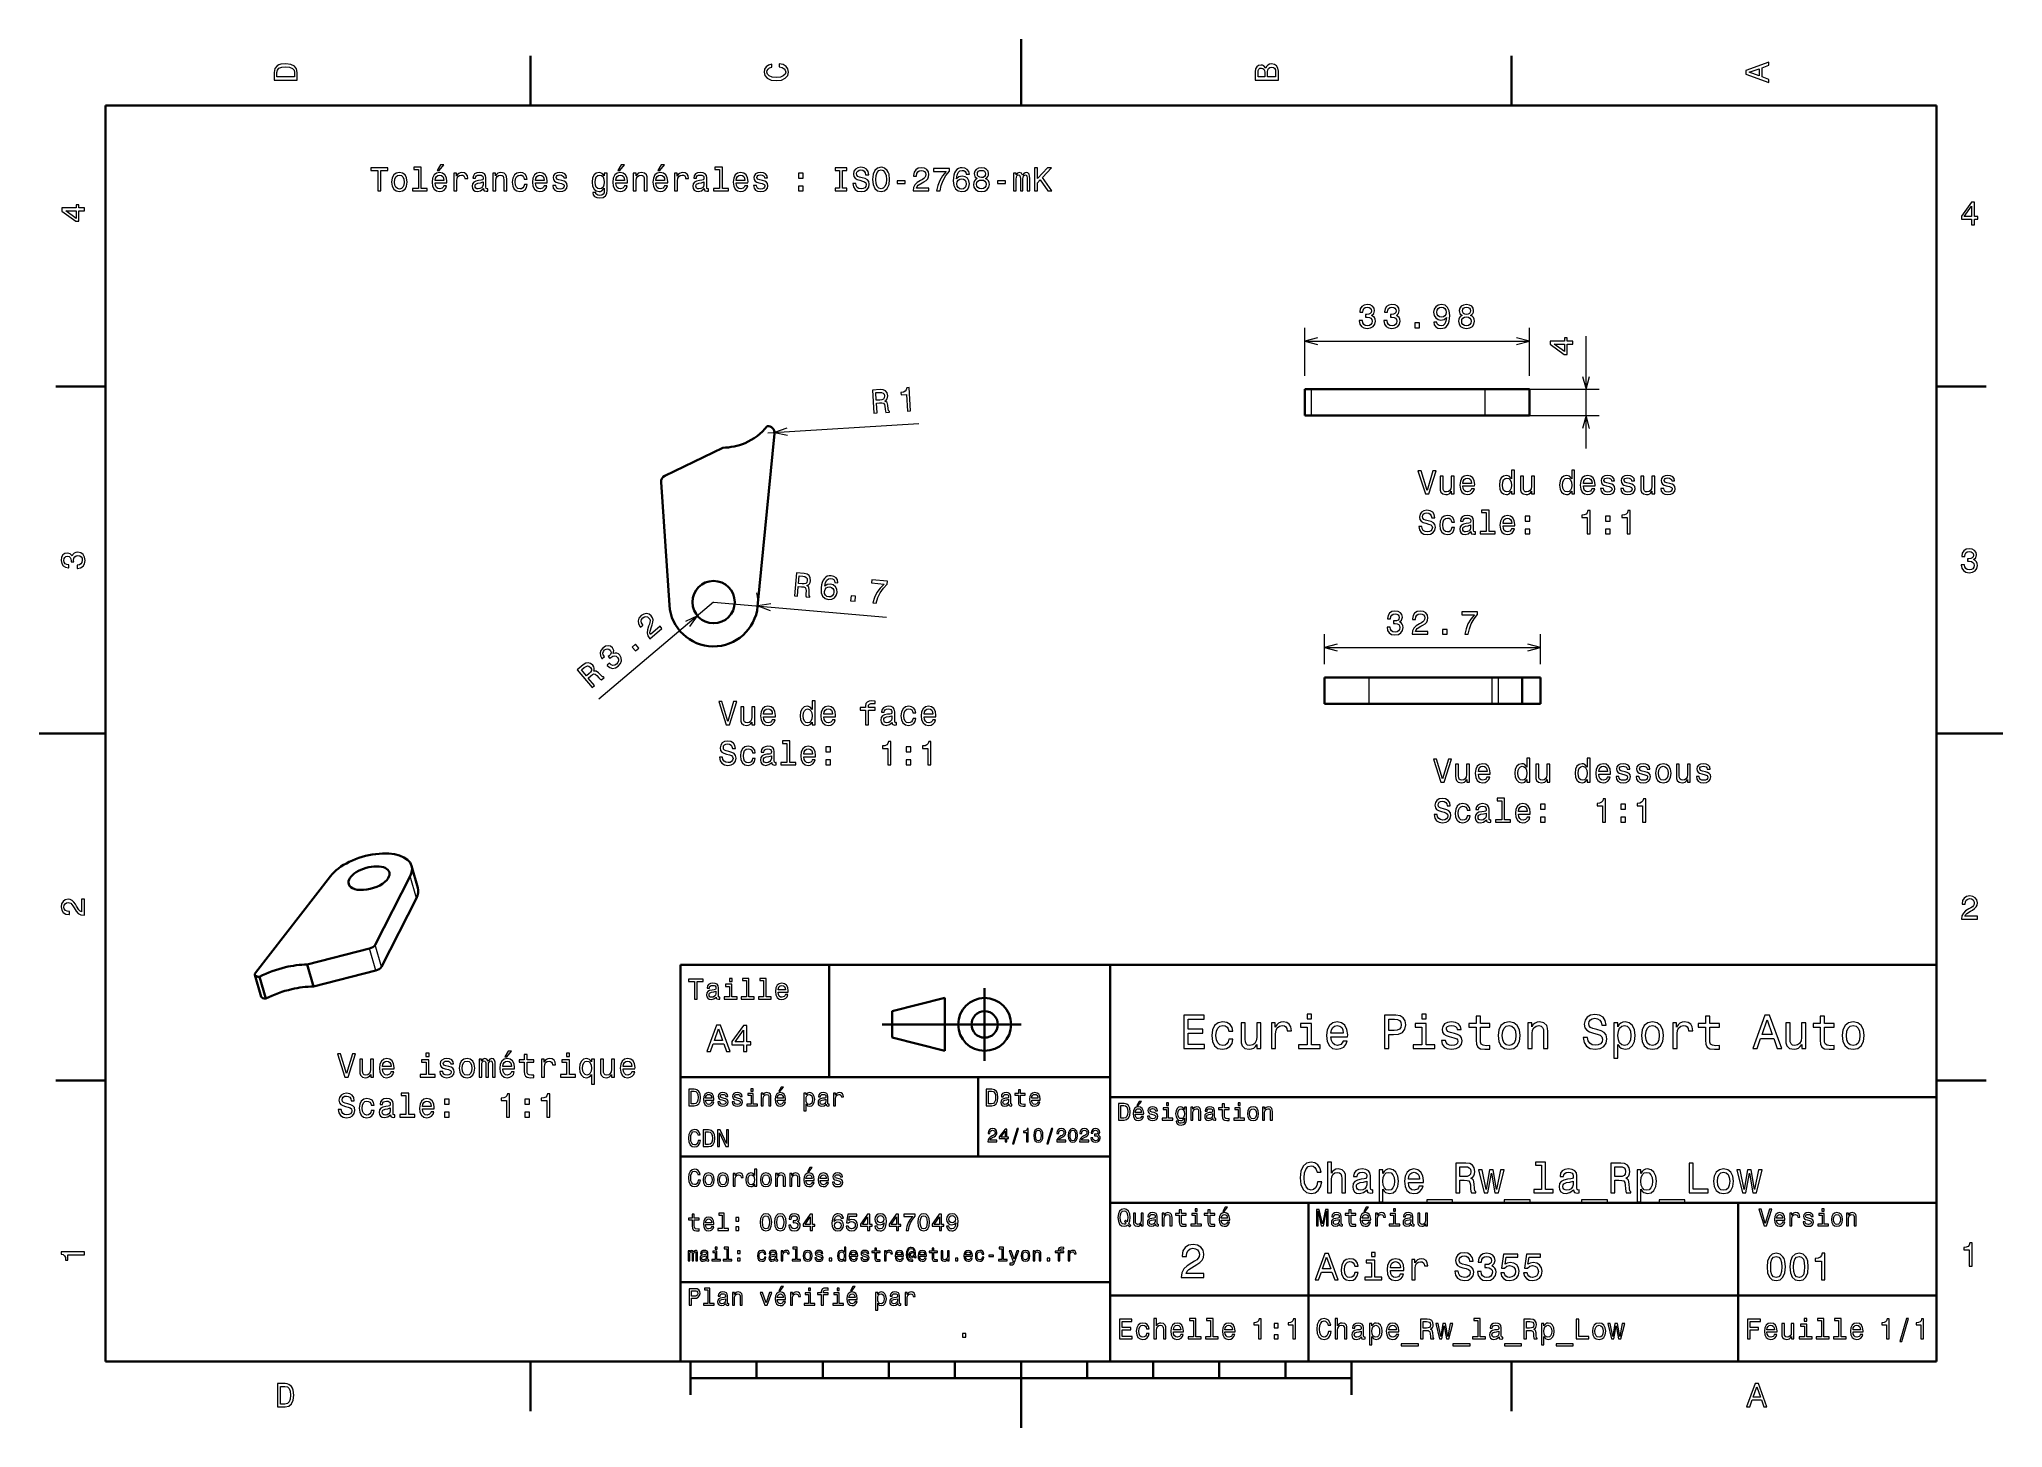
# Model space of a CAD drawing. Extents: x 0 to 297, y 0 to 210.
import ezdxf

# ---------------------------------------------------------------- set-up
doc = ezdxf.new("R2010")
doc.units = 0

msp = doc.modelspace()

# ---------------------------------------------------------------- linework, layer by layer
at = {"color": 7, "lineweight": 35, "ltscale": 0.25}
for p, q in [((148.5, 200), (148.5, 210)), ((10, 105), (0, 105)), ((287, 105), (297, 105)), ((192, 10), (192, 20)), ((148.5, 10), (148.5, 0))]:
    msp.add_line(p, q, dxfattribs=at)
at = {"color": 7, "lineweight": 35, "ltscale": 0.1875}
for p, q in [((74.300003, 200), (74.300003, 207.5)), ((222.699997, 200), (222.699997, 207.5)), ((10, 157.5), (2.5, 157.5)), ((287, 157.5), (294.5, 157.5)), ((10, 52.5), (2.5, 52.5)), ((287, 52.5), (294.5, 52.5)), ((74.300003, 10), (74.300003, 2.5)), ((222.699997, 10), (222.699997, 2.5))]:
    msp.add_line(p, q, dxfattribs=at)
at = {"color": 7, "lineweight": 35}
for p, q in [((287, 200), (10, 200)), ((10, 200), (10, 10)), ((287, 10), (287, 200)), ((192.420624, 157.081451), (218.70108, 157.081451)), ((192.420624, 153.081451), (218.70108, 153.081451)), ((111.198326, 150.379944), (108.663414, 124.222031)), ((97, 10), (97, 70)), ((97, 70), (287, 70)), ((162, 10), (162, 70)), ((287, 70), (287, 10)), ((127.5, 61), (148.5, 61)), ((97, 53), (162, 53)), ((162, 50), (287, 50)), ((97, 41), (162, 41)), ((162, 34), (287, 34)), ((257, 10), (257, 34)), ((97, 22), (162, 22)), ((162, 20), (287, 20)), ((10, 10), (287, 10)), ((97, 10), (287, 10)), ((98.5, 7.5), (198.5, 7.5))]:
    msp.add_line(p, q, dxfattribs=at)
at = {"color": 7, "lineweight": 13, "ltscale": 0.181729}
for p, q in [((191.420624, 159.081451), (191.420624, 166.350601)), ((225.401077, 159.081451), (225.401077, 166.350601))]:
    msp.add_line(p, q, dxfattribs=at)
at = {"color": 7, "lineweight": 13}
for p, q in [((191.420624, 164.350601), (225.401077, 164.350601)), ((110.202988, 150.476395), (133.051025, 151.869568)), ((101.994652, 124.868286), (84.629143, 110.180443)), ((101.994652, 124.868286), (128.140137, 122.595367)), ((194.393845, 118.001808), (227.098526, 118.001808))]:
    msp.add_line(p, q, dxfattribs=at)
at = {"color": 7, "lineweight": 13, "ltscale": 0.425901}
msp.add_line((233.970596, 148.081451), (233.970596, 165.117477), dxfattribs=at)
at = {"color": 7, "lineweight": 35, "ltscale": 0.025}
for p, q in [((191.420624, 157.081451), (192.420624, 157.081451)), ((191.420624, 153.081451), (192.420624, 153.081451))]:
    msp.add_line(p, q, dxfattribs=at)
at = {"color": 7, "lineweight": 35, "ltscale": 0.1}
for p, q in [((191.420624, 153.081451), (191.420624, 157.081451)), ((225.401077, 157.081451), (225.401077, 153.081451)), ((194.393845, 113.487991), (194.393845, 109.487991)), ((224.300797, 109.487991), (224.300797, 113.487991)), ((227.09845, 109.487991), (227.09845, 113.487991)), ((227.098526, 109.487991), (227.098526, 113.487991)), ((129, 59), (129, 63))]:
    msp.add_line(p, q, dxfattribs=at)
at = {"color": 7, "lineweight": 13, "ltscale": 0.1}
for p, q in [((192.420624, 153.081451), (192.420624, 157.081451)), ((218.70108, 153.081451), (218.70108, 157.081451)), ((201.093842, 113.487991), (201.093842, 109.487991)), ((219.741394, 113.487991), (219.741394, 109.487991)), ((220.668961, 113.487991), (220.668961, 109.487991))]:
    msp.add_line(p, q, dxfattribs=at)
at = {"color": 7, "lineweight": 35, "ltscale": 0.1675}
for p, q in [((218.70108, 157.081451), (225.401077, 157.081451)), ((218.70108, 153.081451), (225.401077, 153.081451)), ((194.393845, 113.487991), (201.093842, 113.487991)), ((194.393845, 109.487991), (201.093842, 109.487991))]:
    msp.add_line(p, q, dxfattribs=at)
at = {"color": 7, "lineweight": 13, "ltscale": 0.381738}
for p, q in [((220.70108, 157.081451), (235.970612, 157.081451)), ((220.70108, 153.081451), (235.970612, 153.081451))]:
    msp.add_line(p, q, dxfattribs=at)
at = {"color": 7, "lineweight": 35, "ltscale": 0.242971}
msp.add_line((94.630959, 143.995514), (103.383858, 148.219574), dxfattribs=at)
at = {"color": 7, "lineweight": 35, "ltscale": 0.466189}
for p, q in [((95.309525, 124.422134), (94.06778, 143.028305)), ((201.093842, 113.487991), (219.741394, 113.487991)), ((201.093842, 109.487991), (219.741394, 109.487991))]:
    msp.add_line(p, q, dxfattribs=at)
at = {"color": 7, "lineweight": 13, "ltscale": 0.112845}
for p, q in [((194.393845, 115.487991), (194.393845, 120.001808)), ((227.098526, 115.487991), (227.098526, 120.001808))]:
    msp.add_line(p, q, dxfattribs=at)
at = {"color": 7, "lineweight": 35, "ltscale": 0.023189}
for p, q in [((219.741394, 113.487991), (220.668961, 113.487991)), ((219.741394, 109.487991), (220.668961, 109.487991))]:
    msp.add_line(p, q, dxfattribs=at)
at = {"color": 7, "lineweight": 35, "ltscale": 0.090796}
for p, q in [((220.668961, 113.487991), (224.300797, 113.487991)), ((220.668961, 109.487991), (224.300797, 109.487991))]:
    msp.add_line(p, q, dxfattribs=at)
at = {"color": 7, "lineweight": 35, "ltscale": 0.012285}
msp.add_line((224.300293, 113.487991), (224.791687, 113.487991), dxfattribs=at)
at = {"color": 7, "lineweight": 35, "ltscale": 0.057669}
for p, q in [((227.09845, 113.487991), (224.791687, 113.487991)), ((227.09845, 109.487991), (224.791687, 109.487991))]:
    msp.add_line(p, q, dxfattribs=at)
at = {"color": 7, "lineweight": 35, "ltscale": 0.01228}
msp.add_line((224.300507, 109.487991), (224.791687, 109.487991), dxfattribs=at)
at = {"color": 7, "lineweight": 35, "ltscale": 0.462787}
msp.add_line((32.701885, 68.817703), (44.049881, 83.44297), dxfattribs=at)
at = {"color": 7, "lineweight": 35, "ltscale": 0.291638}
for p, q in [((56.098717, 83.398933), (50.789917, 73.011406)), ((57.052765, 80.081306), (51.743965, 69.693779))]:
    msp.add_line(p, q, dxfattribs=at)
at = {"color": 7, "lineweight": 13, "ltscale": 0.086302}
for p, q in [((57.052765, 80.081306), (56.098717, 83.398933)), ((50.898357, 69.150612), (49.944309, 72.468239)), ((51.743965, 69.693779), (50.789917, 73.011406))]:
    msp.add_line(p, q, dxfattribs=at)
at = {"color": 7, "lineweight": 35, "ltscale": 0.086302}
for p, q in [((57.271004, 81.649963), (56.316956, 84.96759)), ((32.610703, 68.492477), (33.564751, 65.17485)), ((40.540401, 70.064178), (41.49445, 66.746552)), ((33.297436, 68.212334), (34.251488, 64.894707))]:
    msp.add_line(p, q, dxfattribs=at)
at = {"color": 7, "lineweight": 35, "ltscale": 0.242658}
for p, q in [((49.944309, 72.468239), (40.540401, 70.064178)), ((50.898357, 69.150612), (41.49445, 66.746552))]:
    msp.add_line(p, q, dxfattribs=at)
at = {"color": 7, "lineweight": 35, "ltscale": 0.425}
msp.add_line((119.5, 53), (119.5, 70), dxfattribs=at)
at = {"color": 7, "lineweight": 35, "ltscale": 0.275}
msp.add_line((143, 55.5), (143, 66.5), dxfattribs=at)
at = {"color": 7, "lineweight": 35, "ltscale": 0.206155}
for p, q in [((129, 63), (137, 65)), ((137, 57), (129, 59))]:
    msp.add_line(p, q, dxfattribs=at)
at = {"color": 7, "lineweight": 35, "ltscale": 0.2}
msp.add_line((137, 65), (137, 57), dxfattribs=at)
at = {"color": 7, "lineweight": 35, "ltscale": 0.3}
msp.add_line((142, 41), (142, 53), dxfattribs=at)
at = {"color": 7, "lineweight": 35, "ltscale": 0.35}
msp.add_line((192, 20), (192, 34), dxfattribs=at)
at = {"color": 7, "lineweight": 35, "ltscale": 0.125}
for p, q in [((98.5, 10), (98.5, 5)), ((198.5, 10), (198.5, 5))]:
    msp.add_line(p, q, dxfattribs=at)
at = {"color": 7, "lineweight": 35, "ltscale": 0.0625}
for p, q in [((108.5, 10), (108.5, 7.5)), ((118.5, 10), (118.5, 7.5)), ((128.5, 10), (128.5, 7.5)), ((138.5, 10), (138.5, 7.5)), ((158.5, 10), (158.5, 7.5)), ((168.5, 10), (168.5, 7.5)), ((178.5, 10), (178.5, 7.5)), ((188.5, 10), (188.5, 7.5))]:
    msp.add_line(p, q, dxfattribs=at)
at = {"color": 7, "lineweight": 13}
for points in [[(35.533215, 204.994965), (35.533215, 203.829971), (39.033215, 203.829971), (39.033215, 204.994965), (38.922264, 205.544678), (38.584366, 205.953171), (38.034657, 206.205338), (37.283215, 206.296112), (36.516644, 206.215424), (36.21405, 206.114563), (35.971977, 205.973343), (35.644165, 205.56485), (35.563473, 205.297562)], [(35.951801, 204.959656), (36.027451, 205.342941), (36.259438, 205.605194), (36.672985, 205.761536), (37.283215, 205.811966), (37.873272, 205.756485), (38.286816, 205.600143), (38.533936, 205.332855), (38.614628, 204.959656), (38.614628, 204.298996), (35.951801, 204.298996)], [(111.93206, 205.817017), (112.35569, 205.716141), (112.658287, 205.549713), (112.844887, 205.317734), (112.905403, 205.045395), (112.814629, 204.71759), (112.54229, 204.460388), (112.098488, 204.28891), (111.483215, 204.233429), (110.872986, 204.28891), (110.424141, 204.455338), (110.151802, 204.71254), (110.055984, 205.045395), (110.106415, 205.287476), (110.247627, 205.494247), (110.474571, 205.655624), (110.787247, 205.766571), (110.787247, 206.245682), (110.308144, 206.094391), (109.94503, 205.832138), (109.718086, 205.474075), (109.637398, 205.045395), (109.763474, 204.510818), (110.116501, 204.10231), (110.696472, 203.840057), (111.483215, 203.749283), (112.269958, 203.840057), (112.84993, 204.10231), (113.208, 204.510818), (113.329041, 205.045395), (113.233215, 205.51442), (112.965927, 205.892654), (112.527161, 206.159943), (111.93206, 206.301163)], [(185.542007, 205.630417), (185.249496, 205.983429), (185.052811, 206.074219), (184.81073, 206.104477), (184.432495, 206.03891), (184.160156, 205.842224), (183.993729, 205.524506), (183.933212, 205.080704), (183.933212, 203.835022), (187.433212, 203.835022), (187.433212, 205.151306), (187.36261, 205.620331), (187.155838, 205.968307), (186.828018, 206.185165), (186.384216, 206.260818), (186.08667, 206.215424), (185.839554, 206.094391), (185.65799, 205.897705)], [(185.385666, 204.984879), (185.385666, 204.298996), (184.351807, 204.298996), (184.351807, 205.025223), (184.382065, 205.297562), (184.472839, 205.489197), (184.629181, 205.605194), (184.86116, 205.645538), (185.093155, 205.600143), (185.254532, 205.479111), (185.355408, 205.272339)], [(187.014618, 205.095825), (187.014618, 204.298996), (185.809296, 204.298996), (185.809296, 205.050446), (185.844589, 205.368164), (185.9505, 205.595108), (186.132065, 205.731277), (186.394302, 205.776657), (186.671692, 205.731277), (186.863327, 205.605194), (186.979324, 205.393372)], [(261.633209, 203.466858), (261.633209, 203.930847), (260.604401, 204.298996), (260.604401, 205.695969), (261.633209, 206.064133), (261.633209, 206.538193), (258.128174, 205.257217), (258.128174, 204.742798)], [(260.17572, 204.460388), (258.632477, 205), (260.17572, 205.539627)], [(51.201794, 187.052185), (51.665771, 187.052185), (51.665771, 190.128555), (52.72485, 190.128555), (52.72485, 190.552185), (50.137672, 190.552185), (50.137672, 190.128555), (51.201794, 190.128555)], [(57.344444, 190.300018), (57.344444, 187.425385), (56.431622, 187.425385), (56.431622, 187.052185), (58.69603, 187.052185), (58.69603, 187.425385), (57.78825, 187.425385), (57.78825, 190.673218), (56.648479, 190.673218), (56.648479, 190.300018)], [(60.193871, 190.128555), (60.491421, 190.128555), (61.192429, 190.985901), (60.698193, 190.985901)], [(87.518074, 190.128555), (87.815628, 190.128555), (88.516632, 190.985901), (88.0224, 190.985901)], [(93.590118, 190.128555), (93.887665, 190.128555), (94.588676, 190.985901), (94.094437, 190.985901)], [(102.884781, 190.300018), (102.884781, 187.425385), (101.971962, 187.425385), (101.971962, 187.052185), (104.236374, 187.052185), (104.236374, 187.425385), (103.32859, 187.425385), (103.32859, 190.673218), (102.18882, 190.673218), (102.18882, 190.300018)], [(121.030319, 187.475815), (120.384781, 187.475815), (120.384781, 187.052185), (122.139824, 187.052185), (122.139824, 187.475815), (121.494293, 187.475815), (121.494293, 190.128555), (122.139824, 190.128555), (122.139824, 190.552185), (120.384781, 190.552185), (120.384781, 190.128555), (121.030319, 190.128555)], [(123.501503, 188.207077), (123.042564, 188.207077), (123.143433, 187.672501), (123.395592, 187.279129), (123.78392, 187.042099), (124.308418, 186.95636), (124.827873, 187.037048), (125.216202, 187.258957), (125.463318, 187.606934), (125.554092, 188.065872), (125.478447, 188.479416), (125.266632, 188.746704), (124.923691, 188.923218), (124.46476, 189.054352), (124.071388, 189.150162), (123.814178, 189.261124), (123.667931, 189.422501), (123.622536, 189.674667), (123.667931, 189.901611), (123.799049, 190.073074), (124.000778, 190.189072), (124.27816, 190.229416), (124.560577, 190.178986), (124.782478, 190.042816), (124.928734, 189.815872), (124.999336, 189.50824), (125.458275, 189.50824), (125.458275, 189.518326), (125.377579, 189.992386), (125.140549, 190.345413), (124.767349, 190.567322), (124.263031, 190.64296), (123.809135, 190.567322), (123.456108, 190.355499), (123.229164, 190.027695), (123.148476, 189.604065), (123.214035, 189.225815), (123.405678, 188.968613), (123.708275, 188.797134), (124.121819, 188.666016), (124.530319, 188.550018), (124.837959, 188.439072), (125.024559, 188.277695), (125.090118, 188.015442), (125.029602, 187.748154), (124.87326, 187.546417), (124.63623, 187.420334), (124.32859, 187.37999), (123.985649, 187.435471), (123.723404, 187.596848), (123.556976, 187.8591)], [(126.038246, 188.802185), (126.129028, 188.015442), (126.391273, 187.435471), (126.799774, 187.077408), (127.334358, 186.95636), (127.863899, 187.077408), (128.277435, 187.435471), (128.534637, 188.015442), (128.630463, 188.802185), (128.534637, 189.583893), (128.423691, 189.901611), (128.277435, 190.163849), (127.863899, 190.521927), (127.611732, 190.612701), (127.334358, 190.64801), (126.794731, 190.521927), (126.38623, 190.1689), (126.129028, 189.588928)], [(126.5224, 188.802185), (126.577873, 189.412415), (126.744301, 189.861267), (127.001503, 190.133591), (127.334358, 190.229416), (127.662163, 190.133591), (127.919373, 189.856216), (128.0858, 189.407379), (128.146317, 188.802185), (128.0858, 188.191956), (127.919373, 187.743103), (127.662163, 187.470779), (127.334358, 187.37999), (127.001503, 187.470779), (126.744301, 187.743103), (126.577873, 188.186905)], [(132.175858, 187.052185), (134.581482, 187.052185), (134.581482, 187.485901), (132.680176, 187.485901), (132.786102, 187.722931), (132.967651, 187.919617), (133.527435, 188.277695), (133.824997, 188.428986), (134.157852, 188.645844), (134.394882, 188.89801), (134.531052, 189.195557), (134.581482, 189.533447), (134.495743, 189.957077), (134.258713, 190.289932), (133.895599, 190.501755), (133.426575, 190.577408), (132.942429, 190.491669), (132.57428, 190.254639), (132.33725, 189.876389), (132.256561, 189.377106), (132.256561, 189.306503), (132.715485, 189.306503), (132.715485, 189.346848), (132.760864, 189.689789), (132.897034, 189.941956), (133.113892, 190.103333), (133.401367, 190.158813), (133.693878, 190.108383), (133.910736, 189.9823), (134.051941, 189.785614), (134.102371, 189.538498), (134.067078, 189.306503), (133.971252, 189.109818), (133.809875, 188.938354), (133.587967, 188.787048), (133.290405, 188.625671), (132.796173, 188.312988), (132.448196, 187.980133), (132.241425, 187.576675), (132.175858, 187.067322)], [(135.741425, 187.052185), (136.250793, 187.052185), (136.417221, 187.884323), (136.709717, 188.66098), (137.12326, 189.382156), (137.662903, 190.057953), (137.662903, 190.476532), (135.262329, 190.476532), (135.262329, 190.017609), (137.178741, 190.017609), (136.623993, 189.336761), (136.205414, 188.625671), (135.912903, 187.869186)], [(140.688843, 189.6091), (140.593018, 190.017609), (140.371109, 190.32019), (140.028168, 190.511841), (139.584366, 190.577408), (139.286819, 190.542099), (139.029602, 190.446274), (138.802673, 190.289932), (138.611023, 190.068039), (138.459732, 189.790665), (138.348785, 189.452759), (138.278168, 189.054352), (138.257996, 188.605499), (138.338684, 187.889359), (138.585815, 187.369904), (138.984222, 187.057236), (139.5289, 186.951324), (140.018097, 187.042099), (140.391296, 187.279129), (140.633362, 187.652328), (140.719086, 188.126389), (140.633362, 188.605499), (140.401367, 188.973648), (140.043304, 189.205643), (139.599487, 189.286331), (139.120392, 189.185471), (138.762329, 188.89801), (138.837982, 189.452759), (138.999359, 189.851181), (139.246475, 190.088211), (139.589417, 190.1689), (139.841583, 190.128555), (140.033218, 190.022644), (140.159302, 189.84613), (140.224854, 189.6091)], [(141.88913, 188.938354), (141.631927, 188.797134), (141.455414, 188.600449), (141.344452, 188.353333), (141.309158, 188.055786), (141.389847, 187.606934), (141.621826, 187.258957), (142.000076, 187.037048), (142.514496, 186.951324), (143.023849, 187.037048), (143.4021, 187.258957), (143.634094, 187.606934), (143.719818, 188.055786), (143.679474, 188.353333), (143.573563, 188.600449), (143.391998, 188.797134), (143.139847, 188.938354), (143.341583, 189.059387), (143.482788, 189.225815), (143.568512, 189.427551), (143.598785, 189.674667), (143.518097, 190.03273), (143.306274, 190.32019), (142.963333, 190.50679), (142.514496, 190.577408), (142.060593, 190.50679), (141.717651, 190.32019), (141.500793, 190.03273), (141.42514, 189.674667), (141.450363, 189.427551), (141.536102, 189.225815)], [(141.904266, 189.634323), (141.944611, 189.856216), (142.065643, 190.027695), (142.257278, 190.133591), (142.514496, 190.17395), (142.766647, 190.133591), (142.958282, 190.027695), (143.07933, 189.856216), (143.124725, 189.634323), (143.07933, 189.407379), (142.958282, 189.230865), (142.766647, 189.114868), (142.514496, 189.079559), (142.257278, 189.119904), (142.065643, 189.230865), (141.944611, 189.407379)], [(150.528183, 187.052185), (150.992157, 187.052185), (150.992157, 188.297867), (151.405701, 188.741669), (152.58078, 187.052185), (153.14563, 187.052185), (151.733521, 189.079559), (153.10527, 190.552185), (152.48999, 190.552185), (150.992157, 188.933304), (150.992157, 190.552185), (150.528183, 190.552185)], [(53.294735, 188.403763), (53.375427, 187.788498), (53.607414, 187.33461), (53.975571, 187.052185), (54.469807, 186.95636), (54.959, 187.052185), (55.327156, 187.329559), (55.559143, 187.783447), (55.644878, 188.403763), (55.559143, 189.019043), (55.327156, 189.477982), (54.959, 189.755356), (54.469807, 189.856216), (53.975571, 189.755356), (53.607414, 189.472931), (53.375427, 189.019043)], [(53.748623, 188.408813), (53.794014, 188.862701), (53.935223, 189.190521), (54.16217, 189.392242), (54.469807, 189.462845), (54.7724, 189.392242), (54.999344, 189.195557), (55.140556, 188.862701), (55.190987, 188.408813), (55.140556, 187.949875), (54.999344, 187.61702), (54.7724, 187.415298), (54.469807, 187.349731), (54.16217, 187.415298), (53.935223, 187.61702), (53.794014, 187.949875)], [(59.88623, 188.277695), (61.661449, 188.277695), (61.666492, 188.484467), (61.5858, 189.064438), (61.363899, 189.498154), (61.010872, 189.760391), (60.541851, 189.856216), (60.08292, 189.755356), (59.729893, 189.472931), (59.502949, 189.014008), (59.422256, 188.408813), (59.497906, 187.788498), (59.72485, 187.33461), (60.07283, 187.052185), (60.526722, 186.95636), (60.920094, 187.021927), (61.242859, 187.19339), (61.479893, 187.465729), (61.616058, 187.828842), (61.177299, 187.828842), (61.086521, 187.627106), (60.955399, 187.475815), (60.582199, 187.354782), (60.294735, 187.410248), (60.077873, 187.586761), (59.936665, 187.874237), (59.88623, 188.262558)], [(59.88623, 188.650894), (59.941708, 188.998871), (60.077873, 189.256073), (60.284649, 189.412415), (60.556984, 189.467896), (60.824272, 189.412415), (61.031044, 189.256073), (61.157127, 188.998871), (61.202515, 188.650894)], [(62.700356, 187.052185), (63.144157, 187.052185), (63.144157, 188.600449), (63.189545, 188.973648), (63.325714, 189.240952), (63.547615, 189.402328), (63.845165, 189.457809), (64.06707, 189.422501), (64.233498, 189.32164), (64.334358, 189.150162), (64.369659, 188.918182), (64.818512, 188.918182), (64.757988, 189.326675), (64.591568, 189.619186), (64.314186, 189.7957), (63.935944, 189.856216), (63.678741, 189.815872), (63.456837, 189.715012), (63.260151, 189.543533), (63.103813, 189.311554), (63.103813, 189.760391), (62.700356, 189.760391)], [(67.178741, 187.405212), (67.178741, 187.390076), (67.203957, 187.218613), (67.279602, 187.09758), (67.597328, 187.001755), (67.844444, 187.042099), (67.844444, 187.38504), (67.738541, 187.369904), (67.597328, 187.435471), (67.572113, 187.637207), (67.572113, 189.039215), (67.511597, 189.397293), (67.335083, 189.649445), (67.027443, 189.800751), (66.593727, 189.856216), (66.170097, 189.7957), (65.857414, 189.624237), (65.660728, 189.356934), (65.595169, 189.003922), (65.595169, 188.973648), (65.993584, 188.973648), (66.028885, 189.185471), (66.139832, 189.336761), (66.321396, 189.427551), (66.578598, 189.462845), (66.825714, 189.437637), (67.002228, 189.361984), (67.108139, 189.230865), (67.14344, 189.049301), (67.12326, 188.837494), (67.042572, 188.731583), (66.840843, 188.681152), (66.462601, 188.640808), (66.028885, 188.550018), (65.721245, 188.388641), (65.539688, 188.136475), (65.484215, 187.763275), (65.534645, 187.43042), (65.690987, 187.183304), (65.943146, 187.026962), (66.29113, 186.971497), (66.760155, 187.077408)], [(67.128311, 188.000305), (67.067787, 187.738068), (66.906403, 187.536331), (66.66433, 187.405212), (66.366783, 187.359818), (66.17514, 187.38504), (66.038971, 187.465729), (65.953232, 187.606934), (65.928024, 187.803619), (65.948196, 187.980133), (66.028885, 188.106216), (66.351654, 188.247437), (66.760155, 188.307953), (67.128311, 188.428986)], [(68.605972, 187.052185), (69.049774, 187.052185), (69.049774, 188.615585), (69.095169, 188.973648), (69.241425, 189.235901), (69.468369, 189.397293), (69.770958, 189.457809), (70.013031, 189.407379), (70.16433, 189.27121), (70.239975, 189.044266), (70.265198, 188.741669), (70.265198, 187.052185), (70.709, 187.052185), (70.709, 188.832443), (70.688828, 189.190521), (70.598053, 189.488068), (70.300499, 189.760391), (69.836517, 189.856216), (69.579315, 189.820923), (69.362457, 189.725098), (69.175858, 189.563705), (69.029602, 189.346848), (69.029602, 189.760391), (68.605972, 189.760391)], [(73.366783, 188.862701), (73.805542, 188.862701), (73.714767, 189.266159), (73.49791, 189.583893), (73.160011, 189.780579), (72.721252, 189.856216), (72.237099, 189.755356), (71.868942, 189.472931), (71.636955, 189.014008), (71.556259, 188.398727), (71.631912, 187.788498), (71.858856, 187.33461), (72.216927, 187.052185), (72.706116, 186.95636), (73.139839, 187.032013), (73.477737, 187.24382), (73.709717, 187.576675), (73.810585, 188.020477), (73.386955, 188.020477), (73.31131, 187.738068), (73.170097, 187.526245), (72.968369, 187.395126), (72.721252, 187.354782), (72.413612, 187.420334), (72.191711, 187.62207), (72.055542, 187.949875), (72.010155, 188.413849), (72.055542, 188.867752), (72.196754, 189.195557), (72.423698, 189.397293), (72.721252, 189.467896), (72.983498, 189.422501), (73.180183, 189.306503), (73.31131, 189.114868)], [(75.066345, 188.277695), (76.841568, 188.277695), (76.846603, 188.484467), (76.765915, 189.064438), (76.544014, 189.498154), (76.190987, 189.760391), (75.72197, 189.856216), (75.263031, 189.755356), (74.910011, 189.472931), (74.68306, 189.014008), (74.602371, 188.408813), (74.678024, 187.788498), (74.904968, 187.33461), (75.252945, 187.052185), (75.706841, 186.95636), (76.100212, 187.021927), (76.422974, 187.19339), (76.660011, 187.465729), (76.796173, 187.828842), (76.357414, 187.828842), (76.266632, 187.627106), (76.135513, 187.475815), (75.762314, 187.354782), (75.474854, 187.410248), (75.257996, 187.586761), (75.116783, 187.874237), (75.066345, 188.262558)], [(75.066345, 188.650894), (75.121826, 188.998871), (75.257996, 189.256073), (75.464767, 189.412415), (75.737099, 189.467896), (76.004387, 189.412415), (76.211159, 189.256073), (76.337242, 188.998871), (76.382629, 188.650894)], [(79.040413, 188.630722), (78.61174, 188.731583), (78.294014, 188.84758), (78.18811, 189.08461), (78.218369, 189.251038), (78.324272, 189.37207), (78.495743, 189.447723), (78.742859, 189.477982), (78.979889, 189.447723), (79.166489, 189.356934), (79.287529, 189.220779), (79.337959, 189.039215), (79.771683, 189.039215), (79.771683, 189.049301), (79.69603, 189.377106), (79.489258, 189.634323), (79.166489, 189.7957), (78.742859, 189.856216), (78.314186, 189.7957), (78.001511, 189.629272), (77.804825, 189.382156), (77.744301, 189.069473), (77.789688, 188.766876), (77.930901, 188.555069), (78.162888, 188.403763), (78.500786, 188.297867), (78.995026, 188.176819), (79.297615, 188.050751), (79.378311, 187.949875), (79.408569, 187.798584), (79.363174, 187.611984), (79.242142, 187.470779), (79.045456, 187.37999), (78.783203, 187.349731), (78.505829, 187.37999), (78.3041, 187.485901), (78.167931, 187.657379), (78.112457, 187.894409), (77.683784, 187.894409), (77.754387, 187.490952), (77.961159, 187.198441), (78.288971, 187.021927), (78.742859, 186.95636), (79.216927, 187.021927), (79.564911, 187.198441), (79.776718, 187.480865), (79.852371, 187.849014), (79.796898, 188.166733), (79.640556, 188.383591), (79.383347, 188.524811)], [(85.894157, 187.173218), (85.894157, 189.760391), (85.47052, 189.760391), (85.47052, 189.32164), (85.122543, 189.720047), (84.910721, 189.820923), (84.673691, 189.856216), (84.245026, 189.755356), (83.91217, 189.472931), (83.695313, 189.019043), (83.619659, 188.408813), (83.695313, 187.793533), (83.91217, 187.339645), (84.245026, 187.052185), (84.673691, 186.95636), (84.915771, 186.991669), (85.1175, 187.082443), (85.47052, 187.465729), (85.47052, 187.082443), (85.430176, 186.779846), (85.319229, 186.562988), (85.107407, 186.436905), (84.789688, 186.391525), (84.512314, 186.421783), (84.315628, 186.497437), (84.199631, 186.628555), (84.16433, 186.805069), (83.735657, 186.805069), (83.735657, 186.784897), (83.801216, 186.462128), (84.002945, 186.220047), (84.325714, 186.063705), (84.764473, 186.00824), (85.288971, 186.083893), (85.636948, 186.2957), (85.833633, 186.663864)], [(84.078598, 188.408813), (84.123978, 188.857666), (84.260147, 189.190521), (84.47197, 189.387207), (84.754387, 189.457809), (85.051941, 189.387207), (85.273834, 189.190521), (85.410004, 188.857666), (85.460434, 188.408813), (85.410004, 187.949875), (85.273834, 187.62207), (85.051941, 187.420334), (84.754387, 187.354782), (84.47197, 187.420334), (84.260147, 187.62207), (84.123978, 187.954926)], [(87.210434, 188.277695), (88.985657, 188.277695), (88.990692, 188.484467), (88.910004, 189.064438), (88.688103, 189.498154), (88.335075, 189.760391), (87.866058, 189.856216), (87.40712, 189.755356), (87.054092, 189.472931), (86.827148, 189.014008), (86.74646, 188.408813), (86.822113, 187.788498), (87.049057, 187.33461), (87.397034, 187.052185), (87.850922, 186.95636), (88.244301, 187.021927), (88.567062, 187.19339), (88.804092, 187.465729), (88.940262, 187.828842), (88.501503, 187.828842), (88.410721, 187.627106), (88.279602, 187.475815), (87.906403, 187.354782), (87.618942, 187.410248), (87.402084, 187.586761), (87.260864, 187.874237), (87.210434, 188.262558)], [(87.210434, 188.650894), (87.265915, 188.998871), (87.402084, 189.256073), (87.608856, 189.412415), (87.881187, 189.467896), (88.148483, 189.412415), (88.355255, 189.256073), (88.481331, 188.998871), (88.526718, 188.650894)], [(89.858131, 187.052185), (90.301933, 187.052185), (90.301933, 188.615585), (90.347321, 188.973648), (90.493576, 189.235901), (90.72052, 189.397293), (91.023117, 189.457809), (91.26519, 189.407379), (91.416489, 189.27121), (91.492142, 189.044266), (91.517349, 188.741669), (91.517349, 187.052185), (91.961159, 187.052185), (91.961159, 188.832443), (91.940979, 189.190521), (91.850204, 189.488068), (91.552658, 189.760391), (91.088684, 189.856216), (90.831474, 189.820923), (90.614616, 189.725098), (90.428017, 189.563705), (90.281761, 189.346848), (90.281761, 189.760391), (89.858131, 189.760391)], [(93.282486, 188.277695), (95.057693, 188.277695), (95.062744, 188.484467), (94.982048, 189.064438), (94.760147, 189.498154), (94.40712, 189.760391), (93.938103, 189.856216), (93.479172, 189.755356), (93.126144, 189.472931), (92.8992, 189.014008), (92.818504, 188.408813), (92.89415, 187.788498), (93.121094, 187.33461), (93.469086, 187.052185), (93.922974, 186.95636), (94.316345, 187.021927), (94.639114, 187.19339), (94.876144, 187.465729), (95.012314, 187.828842), (94.573547, 187.828842), (94.482773, 187.627106), (94.351646, 187.475815), (93.978447, 187.354782), (93.690979, 187.410248), (93.474121, 187.586761), (93.332916, 187.874237), (93.282486, 188.262558)], [(93.282486, 188.650894), (93.337952, 188.998871), (93.474121, 189.256073), (93.680893, 189.412415), (93.953232, 189.467896), (94.22052, 189.412415), (94.427292, 189.256073), (94.553375, 188.998871), (94.598763, 188.650894)], [(96.096603, 187.052185), (96.540405, 187.052185), (96.540405, 188.600449), (96.5858, 188.973648), (96.721962, 189.240952), (96.943863, 189.402328), (97.241409, 189.457809), (97.463318, 189.422501), (97.629745, 189.32164), (97.730606, 189.150162), (97.765915, 188.918182), (98.214752, 188.918182), (98.154236, 189.326675), (97.987808, 189.619186), (97.710434, 189.7957), (97.332191, 189.856216), (97.074989, 189.815872), (96.853088, 189.715012), (96.656403, 189.543533), (96.500061, 189.311554), (96.500061, 189.760391), (96.096603, 189.760391)], [(100.574982, 187.405212), (100.574982, 187.390076), (100.600204, 187.218613), (100.67585, 187.09758), (100.993576, 187.001755), (101.240692, 187.042099), (101.240692, 187.38504), (101.134781, 187.369904), (100.993576, 187.435471), (100.968353, 187.637207), (100.968353, 189.039215), (100.907837, 189.397293), (100.731323, 189.649445), (100.423691, 189.800751), (99.989975, 189.856216), (99.566345, 189.7957), (99.253662, 189.624237), (99.056976, 189.356934), (98.991409, 189.003922), (98.991409, 188.973648), (99.389832, 188.973648), (99.425133, 189.185471), (99.536087, 189.336761), (99.717636, 189.427551), (99.974838, 189.462845), (100.221962, 189.437637), (100.398476, 189.361984), (100.504379, 189.230865), (100.539688, 189.049301), (100.519516, 188.837494), (100.43882, 188.731583), (100.237091, 188.681152), (99.858849, 188.640808), (99.425133, 188.550018), (99.117493, 188.388641), (98.935944, 188.136475), (98.880463, 187.763275), (98.930893, 187.43042), (99.087234, 187.183304), (99.339401, 187.026962), (99.687378, 186.971497), (100.156403, 187.077408)], [(100.524551, 188.000305), (100.464035, 187.738068), (100.302658, 187.536331), (100.060577, 187.405212), (99.763031, 187.359818), (99.571381, 187.38504), (99.435219, 187.465729), (99.349487, 187.606934), (99.324265, 187.803619), (99.344437, 187.980133), (99.425133, 188.106216), (99.747894, 188.247437), (100.156403, 188.307953), (100.524551, 188.428986)], [(105.426575, 188.277695), (107.201782, 188.277695), (107.206833, 188.484467), (107.126137, 189.064438), (106.904236, 189.498154), (106.551208, 189.760391), (106.082191, 189.856216), (105.62326, 189.755356), (105.270233, 189.472931), (105.043289, 189.014008), (104.962593, 188.408813), (105.038239, 187.788498), (105.265182, 187.33461), (105.613174, 187.052185), (106.067062, 186.95636), (106.460434, 187.021927), (106.783203, 187.19339), (107.020233, 187.465729), (107.156403, 187.828842), (106.717636, 187.828842), (106.626862, 187.627106), (106.495735, 187.475815), (106.122536, 187.354782), (105.835068, 187.410248), (105.61821, 187.586761), (105.477005, 187.874237), (105.426575, 188.262558)], [(105.426575, 188.650894), (105.48204, 188.998871), (105.61821, 189.256073), (105.824982, 189.412415), (106.097321, 189.467896), (106.364609, 189.412415), (106.571381, 189.256073), (106.697464, 188.998871), (106.742851, 188.650894)], [(109.400635, 188.630722), (108.971954, 188.731583), (108.654236, 188.84758), (108.548325, 189.08461), (108.578583, 189.251038), (108.684494, 189.37207), (108.855965, 189.447723), (109.103081, 189.477982), (109.340118, 189.447723), (109.526718, 189.356934), (109.647751, 189.220779), (109.698181, 189.039215), (110.131897, 189.039215), (110.131897, 189.049301), (110.056252, 189.377106), (109.84948, 189.634323), (109.526718, 189.7957), (109.103081, 189.856216), (108.674408, 189.7957), (108.361725, 189.629272), (108.165039, 189.382156), (108.104523, 189.069473), (108.149918, 188.766876), (108.291122, 188.555069), (108.523109, 188.403763), (108.861008, 188.297867), (109.35524, 188.176819), (109.657837, 188.050751), (109.738525, 187.949875), (109.768784, 187.798584), (109.723404, 187.611984), (109.602364, 187.470779), (109.405678, 187.37999), (109.143433, 187.349731), (108.866051, 187.37999), (108.664322, 187.485901), (108.528152, 187.657379), (108.472679, 187.894409), (108.044006, 187.894409), (108.114609, 187.490952), (108.321381, 187.198441), (108.649193, 187.021927), (109.103081, 186.95636), (109.577148, 187.021927), (109.925125, 187.198441), (110.136948, 187.480865), (110.212593, 187.849014), (110.15712, 188.166733), (110.000778, 188.383591), (109.743576, 188.524811)], [(114.842278, 189.008957), (115.538239, 189.008957), (115.538239, 189.760391), (114.842278, 189.760391)], [(114.842278, 187.052185), (115.538239, 187.052185), (115.538239, 187.803619), (114.842278, 187.803619)], [(129.760162, 188.207077), (130.980621, 188.207077), (130.980621, 188.605499), (129.760162, 188.605499)], [(140.229904, 188.121353), (140.174423, 187.803619), (140.033218, 187.561554), (139.806274, 187.400162), (139.523849, 187.349731), (139.226303, 187.400162), (138.999359, 187.556503), (138.853104, 187.798584), (138.807709, 188.116302), (138.858154, 188.428986), (138.999359, 188.666016), (139.231354, 188.817322), (139.544022, 188.872787), (139.81636, 188.817322), (140.033218, 188.671066), (140.174423, 188.434036)], [(141.793304, 188.065872), (141.838684, 188.33316), (141.984955, 188.534897), (142.211884, 188.666016), (142.514496, 188.711411), (142.812042, 188.666016), (143.038986, 188.534897), (143.185242, 188.33316), (143.235672, 188.065872), (143.185242, 187.778412), (143.038986, 187.561554), (142.812042, 187.420334), (142.514496, 187.374954), (142.211884, 187.420334), (141.984955, 187.561554), (141.838684, 187.778412)], [(144.940277, 188.207077), (146.160736, 188.207077), (146.160736, 188.605499), (144.940277, 188.605499)], [(147.366089, 187.052185), (147.774582, 187.052185), (147.774582, 188.862701), (147.799805, 189.13504), (147.875443, 189.331726), (147.99144, 189.447723), (148.142731, 189.493103), (148.263763, 189.452759), (148.344467, 189.351898), (148.384811, 189.18042), (148.399933, 188.953476), (148.399933, 187.052185), (148.783234, 187.052185), (148.783234, 188.862701), (148.808441, 189.12999), (148.884094, 189.326675), (149.005127, 189.447723), (149.156433, 189.493103), (149.277466, 189.452759), (149.358154, 189.351898), (149.408585, 188.953476), (149.408585, 187.052185), (149.817078, 187.052185), (149.817078, 188.923218), (149.79187, 189.311554), (149.711182, 189.6091), (149.549805, 189.790665), (149.287537, 189.856216), (148.979919, 189.755356), (148.742889, 189.462845), (148.556274, 189.750305), (148.243591, 189.856216), (147.956146, 189.755356), (147.75946, 189.472931), (147.75946, 189.760391), (147.366089, 189.760391)], [(6.833213, 184.02739), (6.833213, 184.481277), (5.965778, 184.481277), (5.965778, 184.98056), (5.56232, 184.98056), (5.56232, 184.481277), (3.408862, 184.481277), (3.408862, 184.022339), (5.521974, 182.489197), (5.965778, 182.489197), (5.965778, 184.02739)], [(292.277374, 181.916794), (292.731262, 181.916794), (292.731262, 182.784225), (293.23056, 182.784225), (293.23056, 183.187683), (292.731262, 183.187683), (292.731262, 185.341141), (292.272339, 185.341141), (290.739197, 183.228027), (290.739197, 182.784225), (292.277374, 182.784225)], [(291.162842, 183.187683), (292.277374, 184.756134), (292.277374, 183.187683)], [(5.56232, 182.912827), (3.993876, 184.02739), (5.56232, 184.02739)], [(199.667908, 167.450012), (199.667908, 167.414719), (199.748611, 166.930573), (199.985641, 166.567459), (200.358841, 166.335464), (200.853073, 166.249725), (201.377563, 166.335464), (201.770935, 166.557373), (202.023102, 166.9104), (202.113876, 167.364288), (202.073532, 167.661835), (201.962585, 167.903915), (201.781021, 168.090515), (201.538956, 168.226685), (201.86676, 168.499008), (201.982758, 168.932724), (201.907104, 169.326096), (201.690247, 169.623657), (201.337219, 169.810242), (200.853073, 169.875809), (200.399185, 169.79512), (200.051193, 169.573212), (199.824249, 169.220184), (199.748611, 168.751175), (199.748611, 168.715866), (200.197449, 168.715866), (200.237793, 169.038635), (200.368927, 169.27063), (200.580734, 169.411835), (200.878296, 169.462265), (201.140533, 169.421921), (201.332184, 169.31601), (201.448181, 169.144547), (201.493561, 168.912552), (201.448181, 168.665436), (201.327133, 168.499008), (201.115326, 168.398148), (200.82785, 168.367889), (200.631165, 168.372925), (200.631165, 167.974518), (200.878296, 167.984604), (201.196014, 167.939209), (201.433044, 167.818176), (201.574249, 167.62149), (201.62468, 167.364288), (201.569214, 167.071777), (201.422958, 166.854919), (201.190964, 166.71875), (200.883331, 166.67337), (200.565613, 166.723801), (200.333618, 166.875092), (200.187363, 167.117172), (200.131897, 167.450012)], [(203.403931, 167.450012), (203.403931, 167.414719), (203.484634, 166.930573), (203.721664, 166.567459), (204.094864, 166.335464), (204.589096, 166.249725), (205.113586, 166.335464), (205.506958, 166.557373), (205.759125, 166.9104), (205.849899, 167.364288), (205.809555, 167.661835), (205.698608, 167.903915), (205.517044, 168.090515), (205.274979, 168.226685), (205.602783, 168.499008), (205.718781, 168.932724), (205.643127, 169.326096), (205.42627, 169.623657), (205.073242, 169.810242), (204.589096, 169.875809), (204.135208, 169.79512), (203.787216, 169.573212), (203.560272, 169.220184), (203.484634, 168.751175), (203.484634, 168.715866), (203.933472, 168.715866), (203.973816, 169.038635), (204.10495, 169.27063), (204.316757, 169.411835), (204.614319, 169.462265), (204.876556, 169.421921), (205.068207, 169.31601), (205.184189, 169.144547), (205.229584, 168.912552), (205.184189, 168.665436), (205.063156, 168.499008), (204.851349, 168.398148), (204.563873, 168.367889), (204.367188, 168.372925), (204.367188, 167.974518), (204.614319, 167.984604), (204.932037, 167.939209), (205.169067, 167.818176), (205.310272, 167.62149), (205.360703, 167.364288), (205.305237, 167.071777), (205.158981, 166.854919), (204.926987, 166.71875), (204.619354, 166.67337), (204.301636, 166.723801), (204.069641, 166.875092), (203.923386, 167.117172), (203.86792, 167.450012)], [(210.936508, 167.218033), (211.012146, 166.819611), (211.229004, 166.511978), (211.571945, 166.320343), (212.025833, 166.249725), (212.323395, 166.285034), (212.590683, 166.375809), (212.817627, 166.53215), (213.009262, 166.754059), (213.160568, 167.031433), (213.271515, 167.374374), (213.337082, 167.767746), (213.362289, 168.221634), (213.276566, 168.932724), (213.029434, 169.452179), (212.636063, 169.764862), (212.096451, 169.875809), (211.602203, 169.785034), (211.229004, 169.542953), (210.986938, 169.169754), (210.906235, 168.700745), (210.986938, 168.216583), (211.223969, 167.848434), (211.576996, 167.61644), (212.025833, 167.540802), (212.499908, 167.636612), (212.857971, 167.929123), (212.777283, 167.369324), (212.615891, 166.970917), (212.368774, 166.733887), (212.030884, 166.658234), (211.768631, 166.693542), (211.576996, 166.804489), (211.450912, 166.981003), (211.400482, 167.218033)], [(211.395432, 168.70578), (211.445862, 169.018463), (211.587082, 169.265579), (211.808975, 169.421921), (212.096451, 169.477402), (212.393997, 169.421921), (212.620941, 169.265579), (212.762146, 169.023499), (212.817627, 168.710831), (212.762146, 168.393097), (212.620941, 168.156067), (212.388947, 168.009811), (212.081314, 167.959381), (211.80394, 168.009811), (211.587082, 168.156067), (211.445862, 168.388062)], [(215.257538, 168.236755), (215.000336, 168.095551), (214.823822, 167.898865), (214.712875, 167.651749), (214.677567, 167.354202), (214.758255, 166.90535), (214.99025, 166.557373), (215.368484, 166.335464), (215.882904, 166.249725), (216.392258, 166.335464), (216.770508, 166.557373), (217.002502, 166.90535), (217.088226, 167.354202), (217.047882, 167.651749), (216.941971, 167.898865), (216.760422, 168.095551), (216.508255, 168.236755), (216.709991, 168.357803), (216.851196, 168.524231), (216.936935, 168.725952), (216.967194, 168.973068), (216.886505, 169.331146), (216.674683, 169.618607), (216.331741, 169.805206), (215.882904, 169.875809), (215.429001, 169.805206), (215.086075, 169.618607), (214.869217, 169.331146), (214.793564, 168.973068), (214.818771, 168.725952), (214.90451, 168.524231)], [(215.272675, 168.932724), (215.313019, 169.154633), (215.434052, 169.326096), (215.625702, 169.432007), (215.882904, 169.472351), (216.135056, 169.432007), (216.326706, 169.326096), (216.447739, 169.154633), (216.493134, 168.932724), (216.447739, 168.70578), (216.326706, 168.529266), (216.135056, 168.413269), (215.882904, 168.377975), (215.625702, 168.41832), (215.434052, 168.529266), (215.313019, 168.70578)], [(208.062866, 166.350601), (208.758835, 166.350601), (208.758835, 167.102036), (208.062866, 167.102036)], [(215.161713, 167.364288), (215.207108, 167.631577), (215.353363, 167.833313), (215.580307, 167.964432), (215.882904, 168.009811), (216.18045, 167.964432), (216.407394, 167.833313), (216.55365, 167.631577), (216.60408, 167.364288), (216.55365, 167.076813), (216.407394, 166.859955), (216.18045, 166.71875), (215.882904, 166.67337), (215.580307, 166.71875), (215.353363, 166.859955), (215.207108, 167.076813)], [(231.970596, 163.876846), (231.970596, 164.330734), (231.103165, 164.330734), (231.103165, 164.830017), (230.699707, 164.830017), (230.699707, 164.330734), (228.546249, 164.330734), (228.546249, 163.871796), (230.659363, 162.338654), (231.103165, 162.338654), (231.103165, 163.876846)], [(230.699707, 162.762283), (229.131271, 163.876846), (230.699707, 163.876846)], [(126.263, 153.459381), (126.731155, 153.48793), (126.64122, 154.96286), (127.119438, 154.99202), (127.472733, 154.998398), (127.698517, 154.941437), (127.82946, 154.782684), (127.897903, 154.488754), (127.950699, 154.037231), (127.999016, 153.742081), (128.07016, 153.56958), (128.598724, 153.601807), (128.592896, 153.697449), (128.468521, 153.831345), (128.412277, 154.090637), (128.342667, 154.652283), (128.231613, 155.06488), (128.107849, 155.188705), (127.920807, 155.2733), (128.114487, 155.411423), (128.24469, 155.596207), (128.321793, 155.823212), (128.335724, 156.091858), (128.239471, 156.510406), (128.018784, 156.815262), (127.674881, 156.986298), (127.217842, 157.024109), (126.04998, 156.952896)], [(127.113052, 156.588242), (127.421959, 156.576767), (127.644249, 156.494324), (127.790909, 156.326416), (127.853088, 156.052322), (127.820557, 155.757294), (127.695389, 155.572815), (127.469353, 155.468079), (127.153755, 155.423584), (126.615128, 155.390732), (126.54422, 156.553558)], [(131.323486, 153.767944), (131.78157, 153.795883), (131.567017, 157.31456), (131.224716, 157.293686), (131.152832, 156.981094), (130.984192, 156.763657), (130.714691, 156.625961), (130.334579, 156.562363), (130.356369, 156.204956), (131.17186, 156.254684)], [(210.806396, 144.729874), (209.928864, 141.749313), (209.026138, 144.729874), (208.547028, 144.729874), (209.676712, 141.224823), (210.18103, 141.224823), (211.285492, 144.729874)], [(214.008835, 143.933029), (213.565033, 143.933029), (213.565033, 142.369629), (213.514603, 142.006531), (213.368347, 141.744278), (213.141403, 141.582886), (212.843857, 141.532455), (212.606827, 141.5728), (212.455521, 141.693848), (212.369797, 141.90062), (212.349625, 142.193115), (212.349625, 143.933029), (211.905823, 143.933029), (211.905823, 142.152771), (211.920944, 141.794708), (212.016769, 141.497162), (212.30928, 141.224823), (212.77829, 141.128998), (213.030457, 141.164307), (213.247314, 141.255081), (213.433914, 141.411423), (213.585205, 141.638367), (213.585205, 141.224823), (214.008835, 141.224823)], [(215.345291, 142.450333), (217.120514, 142.450333), (217.125549, 142.657104), (217.044861, 143.237076), (216.822968, 143.670792), (216.46994, 143.933029), (216.000916, 144.028854), (215.541977, 143.927994), (215.18895, 143.645569), (214.962006, 143.186646), (214.881317, 142.581451), (214.95697, 141.961136), (215.183914, 141.507248), (215.531891, 141.224823), (215.985779, 141.128998), (216.37915, 141.194565), (216.70192, 141.366028), (216.93895, 141.638367), (217.075119, 142.00148), (216.636368, 142.00148), (216.545578, 141.799744), (216.414459, 141.648453), (216.04126, 141.52742), (215.753799, 141.582886), (215.536942, 141.759399), (215.395721, 142.046875), (215.345291, 142.435196)], [(215.345291, 142.823532), (215.400772, 143.171509), (215.536942, 143.428711), (215.743713, 143.585052), (216.016052, 143.640533), (216.28334, 143.585052), (216.490112, 143.428711), (216.616196, 143.171509), (216.661575, 142.823532)], [(222.693283, 141.643417), (222.693283, 141.224823), (223.137085, 141.224823), (223.137085, 144.845856), (222.698318, 144.845856), (222.698318, 143.519485), (222.360428, 143.902771), (222.153656, 143.993561), (221.916626, 144.028854), (221.487946, 143.927994), (221.15509, 143.645569), (220.938232, 143.191681), (220.862595, 142.581451), (220.938232, 141.971222), (221.15509, 141.512283), (221.487946, 141.224823), (221.916626, 141.128998), (222.153656, 141.164307), (222.365463, 141.255081)], [(221.992264, 143.630447), (222.284775, 143.559845), (222.506683, 143.363159), (222.637802, 143.035339), (222.688232, 142.581451), (222.637802, 142.122513), (222.506683, 141.794708), (222.284775, 141.592972), (221.992264, 141.52742), (221.71489, 141.592972), (221.503082, 141.794708), (221.361862, 142.127563), (221.316483, 142.581451), (221.361862, 143.030304), (221.503082, 143.358109), (221.71489, 143.559845)], [(226.152939, 143.933029), (225.709137, 143.933029), (225.709137, 142.369629), (225.658691, 142.006531), (225.512451, 141.744278), (225.285492, 141.582886), (224.987946, 141.532455), (224.750916, 141.5728), (224.599625, 141.693848), (224.513885, 141.90062), (224.493713, 142.193115), (224.493713, 143.933029), (224.049911, 143.933029), (224.049911, 142.152771), (224.065033, 141.794708), (224.160858, 141.497162), (224.453369, 141.224823), (224.922394, 141.128998), (225.174545, 141.164307), (225.391403, 141.255081), (225.578003, 141.411423), (225.729309, 141.638367), (225.729309, 141.224823), (226.152939, 141.224823)], [(231.801346, 141.643417), (231.801346, 141.224823), (232.245148, 141.224823), (232.245148, 144.845856), (231.806396, 144.845856), (231.806396, 143.519485), (231.468491, 143.902771), (231.261719, 143.993561), (231.024689, 144.028854), (230.596024, 143.927994), (230.263168, 143.645569), (230.04631, 143.191681), (229.970657, 142.581451), (230.04631, 141.971222), (230.263168, 141.512283), (230.596024, 141.224823), (231.024689, 141.128998), (231.261719, 141.164307), (231.473541, 141.255081)], [(231.100342, 143.630447), (231.392853, 143.559845), (231.614746, 143.363159), (231.74588, 143.035339), (231.79631, 142.581451), (231.74588, 142.122513), (231.614746, 141.794708), (231.392853, 141.592972), (231.100342, 141.52742), (230.822968, 141.592972), (230.611145, 141.794708), (230.46994, 142.127563), (230.424545, 142.581451), (230.46994, 143.030304), (230.611145, 143.358109), (230.822968, 143.559845)], [(233.561432, 142.450333), (235.336655, 142.450333), (235.34169, 142.657104), (235.261002, 143.237076), (235.039093, 143.670792), (234.686081, 143.933029), (234.217056, 144.028854), (233.758118, 143.927994), (233.40509, 143.645569), (233.178146, 143.186646), (233.097458, 142.581451), (233.173111, 141.961136), (233.400055, 141.507248), (233.748032, 141.224823), (234.20192, 141.128998), (234.595291, 141.194565), (234.91806, 141.366028), (235.15509, 141.638367), (235.29126, 142.00148), (234.852509, 142.00148), (234.761719, 141.799744), (234.6306, 141.648453), (234.257401, 141.52742), (233.96994, 141.582886), (233.753082, 141.759399), (233.611862, 142.046875), (233.561432, 142.435196)], [(233.561432, 142.823532), (233.616913, 143.171509), (233.753082, 143.428711), (233.959854, 143.585052), (234.232178, 143.640533), (234.499481, 143.585052), (234.706253, 143.428711), (234.832336, 143.171509), (234.877716, 142.823532)], [(237.535492, 142.80336), (237.106827, 142.904221), (236.789093, 143.020218), (236.683197, 143.257248), (236.713455, 143.423676), (236.819366, 143.544708), (236.990829, 143.620361), (237.237946, 143.65062), (237.474976, 143.620361), (237.661575, 143.529572), (237.782623, 143.393417), (237.833054, 143.211853), (238.266769, 143.211853), (238.266769, 143.221939), (238.191116, 143.549744), (237.984344, 143.806961), (237.661575, 143.968338), (237.237946, 144.028854), (236.809265, 143.968338), (236.496597, 143.80191), (236.299911, 143.554794), (236.23938, 143.242111), (236.284775, 142.939514), (236.425995, 142.727707), (236.657974, 142.576401), (236.99588, 142.470505), (237.490112, 142.349457), (237.792694, 142.223389), (237.873398, 142.122513), (237.903656, 141.971222), (237.858261, 141.784622), (237.737228, 141.643417), (237.540543, 141.552628), (237.27829, 141.522369), (237.000916, 141.552628), (236.799194, 141.658539), (236.663025, 141.830017), (236.607544, 142.067047), (236.178864, 142.067047), (236.249481, 141.663589), (236.456253, 141.371078), (236.784058, 141.194565), (237.237946, 141.128998), (237.712006, 141.194565), (238.059998, 141.371078), (238.271805, 141.653503), (238.347458, 142.021652), (238.291977, 142.339371), (238.135635, 142.556229), (237.878433, 142.697449)], [(240.571518, 142.80336), (240.142853, 142.904221), (239.825119, 143.020218), (239.719208, 143.257248), (239.749481, 143.423676), (239.855377, 143.544708), (240.026855, 143.620361), (240.273972, 143.65062), (240.511002, 143.620361), (240.697601, 143.529572), (240.818634, 143.393417), (240.86908, 143.211853), (241.302795, 143.211853), (241.302795, 143.221939), (241.227142, 143.549744), (241.02037, 143.806961), (240.697601, 143.968338), (240.273972, 144.028854), (239.845291, 143.968338), (239.532623, 143.80191), (239.335938, 143.554794), (239.275406, 143.242111), (239.320801, 142.939514), (239.462006, 142.727707), (239.694, 142.576401), (240.031891, 142.470505), (240.526123, 142.349457), (240.82872, 142.223389), (240.909424, 142.122513), (240.939667, 141.971222), (240.894287, 141.784622), (240.773254, 141.643417), (240.576569, 141.552628), (240.314316, 141.522369), (240.036942, 141.552628), (239.835205, 141.658539), (239.699036, 141.830017), (239.64357, 142.067047), (239.21489, 142.067047), (239.285492, 141.663589), (239.492264, 141.371078), (239.820084, 141.194565), (240.273972, 141.128998), (240.748032, 141.194565), (241.096008, 141.371078), (241.307831, 141.653503), (241.383484, 142.021652), (241.328003, 142.339371), (241.171661, 142.556229), (240.914459, 142.697449)], [(244.369064, 143.933029), (243.925262, 143.933029), (243.925262, 142.369629), (243.874832, 142.006531), (243.728577, 141.744278), (243.501633, 141.582886), (243.204086, 141.532455), (242.967056, 141.5728), (242.81575, 141.693848), (242.730011, 141.90062), (242.709839, 142.193115), (242.709839, 143.933029), (242.266052, 143.933029), (242.266052, 142.152771), (242.281174, 141.794708), (242.376999, 141.497162), (242.669495, 141.224823), (243.138519, 141.128998), (243.390686, 141.164307), (243.607544, 141.255081), (243.794144, 141.411423), (243.945435, 141.638367), (243.945435, 141.224823), (244.369064, 141.224823)], [(246.64357, 142.80336), (246.21489, 142.904221), (245.897171, 143.020218), (245.79126, 143.257248), (245.821518, 143.423676), (245.927429, 143.544708), (246.098892, 143.620361), (246.346008, 143.65062), (246.583038, 143.620361), (246.769653, 143.529572), (246.890686, 143.393417), (246.941116, 143.211853), (247.374832, 143.211853), (247.374832, 143.221939), (247.299179, 143.549744), (247.092407, 143.806961), (246.769653, 143.968338), (246.346008, 144.028854), (245.917343, 143.968338), (245.60466, 143.80191), (245.407974, 143.554794), (245.347458, 143.242111), (245.392853, 142.939514), (245.534058, 142.727707), (245.766037, 142.576401), (246.103943, 142.470505), (246.598175, 142.349457), (246.900772, 142.223389), (246.981461, 142.122513), (247.011719, 141.971222), (246.966339, 141.784622), (246.845291, 141.643417), (246.648605, 141.552628), (246.386353, 141.522369), (246.108978, 141.552628), (245.907257, 141.658539), (245.771088, 141.830017), (245.715607, 142.067047), (245.286942, 142.067047), (245.357544, 141.663589), (245.564316, 141.371078), (245.89212, 141.194565), (246.346008, 141.128998), (246.820068, 141.194565), (247.16806, 141.371078), (247.379883, 141.653503), (247.455521, 142.021652), (247.400055, 142.339371), (247.243713, 142.556229), (246.986511, 142.697449)], [(209.132034, 136.332886), (208.673111, 136.332886), (208.773972, 135.798309), (209.026138, 135.404938), (209.414459, 135.167908), (209.93895, 135.082169), (210.458405, 135.162857), (210.846741, 135.384766), (211.093857, 135.732742), (211.184631, 136.191681), (211.108978, 136.605225), (210.897171, 136.872513), (210.55423, 137.049026), (210.095291, 137.180161), (209.70192, 137.27597), (209.444717, 137.386932), (209.298462, 137.548309), (209.253082, 137.800476), (209.298462, 138.02742), (209.429596, 138.198883), (209.631317, 138.31488), (209.908691, 138.355225), (210.191116, 138.304794), (210.413025, 138.168625), (210.55928, 137.941681), (210.629883, 137.634048), (211.088806, 137.634048), (211.088806, 137.644135), (211.008118, 138.118195), (210.771088, 138.471222), (210.397888, 138.69313), (209.89357, 138.768768), (209.439682, 138.69313), (209.086655, 138.481308), (208.859711, 138.153503), (208.779007, 137.729874), (208.844574, 137.351624), (209.036224, 137.094421), (209.338806, 136.922943), (209.75235, 136.791824), (210.160858, 136.675827), (210.468491, 136.56488), (210.65509, 136.403503), (210.720657, 136.141251), (210.660141, 135.873962), (210.503799, 135.672226), (210.266769, 135.546143), (209.959122, 135.505798), (209.616196, 135.561279), (209.353943, 135.722656), (209.187515, 135.984909)], [(213.645721, 136.98851), (214.084488, 136.98851), (213.993713, 137.391968), (213.776855, 137.709702), (213.43895, 137.906387), (213.000198, 137.982025), (212.516052, 137.881165), (212.147888, 137.59874), (211.915909, 137.139816), (211.835205, 136.524536), (211.910858, 135.914307), (212.137802, 135.460419), (212.49588, 135.177994), (212.985062, 135.082169), (213.418777, 135.157822), (213.756683, 135.369629), (213.988663, 135.702484), (214.089539, 136.146286), (213.665909, 136.146286), (213.590256, 135.863876), (213.449036, 135.652054), (213.247314, 135.520935), (213.000198, 135.480591), (212.692566, 135.546143), (212.470657, 135.747879), (212.334488, 136.075684), (212.289093, 136.539673), (212.334488, 136.993561), (212.475693, 137.321365), (212.702652, 137.523102), (213.000198, 137.593704), (213.262436, 137.548309), (213.459137, 137.432312), (213.590256, 137.240677)], [(216.565765, 135.531021), (216.565765, 135.515884), (216.590973, 135.344421), (216.666626, 135.223389), (216.984344, 135.127563), (217.231461, 135.167908), (217.231461, 135.510849), (217.125549, 135.495712), (216.984344, 135.561279), (216.959137, 135.763016), (216.959137, 137.165024), (216.898605, 137.523102), (216.722092, 137.775253), (216.414459, 137.926559), (215.980743, 137.982025), (215.557114, 137.921509), (215.244431, 137.750046), (215.047745, 137.482742), (214.982178, 137.12973), (214.982178, 137.099457), (215.3806, 137.099457), (215.415909, 137.311279), (215.526855, 137.46257), (215.708405, 137.55336), (215.965607, 137.588654), (216.212738, 137.563446), (216.389252, 137.487793), (216.495148, 137.356674), (216.530457, 137.17511), (216.510284, 136.963303), (216.429596, 136.857391), (216.227859, 136.806961), (215.849625, 136.766617), (215.415909, 136.675827), (215.108261, 136.51445), (214.926712, 136.262283), (214.871231, 135.889084), (214.921661, 135.556229), (215.078003, 135.309113), (215.33017, 135.152771), (215.678146, 135.097305), (216.147171, 135.203217)], [(218.875549, 138.425827), (218.875549, 135.551193), (217.962738, 135.551193), (217.962738, 135.177994), (220.227142, 135.177994), (220.227142, 135.551193), (219.319366, 135.551193), (219.319366, 138.799026), (218.179596, 138.799026), (218.179596, 138.425827)], [(221.417343, 136.403503), (223.192566, 136.403503), (223.197601, 136.610275), (223.116913, 137.190247), (222.895004, 137.623962), (222.541977, 137.8862), (222.072968, 137.982025), (221.614029, 137.881165), (221.261002, 137.59874), (221.034058, 137.139816), (220.953369, 136.534622), (221.029022, 135.914307), (221.255966, 135.460419), (221.603943, 135.177994), (222.057831, 135.082169), (222.451202, 135.147736), (222.773972, 135.319199), (223.011002, 135.591537), (223.147171, 135.954651), (222.708405, 135.954651), (222.61763, 135.752914), (222.486511, 135.601624), (222.113312, 135.480591), (221.825836, 135.536057), (221.608978, 135.71257), (221.467773, 136.000046), (221.417343, 136.388367)], [(221.417343, 136.776703), (221.472824, 137.12468), (221.608978, 137.381882), (221.815765, 137.538223), (222.088089, 137.593704), (222.355377, 137.538223), (222.562149, 137.381882), (222.688232, 137.12468), (222.733627, 136.776703)], [(224.761002, 137.134766), (225.45697, 137.134766), (225.45697, 137.8862), (224.761002, 137.8862)], [(234.126282, 135.177994), (234.585205, 135.177994), (234.585205, 138.703217), (234.242279, 138.703217), (234.151489, 138.395569), (233.96994, 138.188797), (233.692566, 138.067764), (233.30928, 138.02742), (233.30928, 137.669342), (234.126282, 137.669342)], [(236.90509, 137.134766), (237.601059, 137.134766), (237.601059, 137.8862), (236.90509, 137.8862)], [(240.198318, 135.177994), (240.657257, 135.177994), (240.657257, 138.703217), (240.314316, 138.703217), (240.223541, 138.395569), (240.041977, 138.188797), (239.764603, 138.067764), (239.381317, 138.02742), (239.381317, 137.669342), (240.198318, 137.669342)], [(216.51532, 136.126114), (216.454803, 135.863876), (216.293427, 135.66214), (216.051346, 135.531021), (215.753799, 135.485626), (215.562149, 135.510849), (215.425995, 135.591537), (215.340256, 135.732742), (215.315033, 135.929428), (215.335205, 136.105942), (215.415909, 136.232025), (215.738663, 136.373245), (216.147171, 136.433762), (216.51532, 136.554794)], [(224.761002, 135.177994), (225.45697, 135.177994), (225.45697, 135.929428), (224.761002, 135.929428)], [(236.90509, 135.177994), (237.601059, 135.177994), (237.601059, 135.929428), (236.90509, 135.929428)], [(5.73379, 129.979111), (5.769093, 129.979111), (6.253242, 130.059799), (6.616354, 130.296829), (6.848343, 130.670029), (6.934078, 131.164276), (6.848343, 131.688766), (6.626441, 132.082138), (6.273415, 132.334305), (5.819525, 132.425079), (5.521974, 132.384735), (5.279899, 132.273788), (5.0933, 132.092224), (4.957133, 131.850143), (4.684798, 132.177963), (4.251081, 132.293961), (3.857709, 132.218307), (3.560158, 132.00145), (3.373559, 131.648422), (3.307997, 131.164276), (3.388689, 130.710388), (3.610591, 130.362396), (3.963617, 130.135452), (4.432637, 130.059799), (4.46794, 130.059799), (4.46794, 130.508652), (4.145173, 130.548996), (3.913184, 130.680115), (3.771974, 130.891937), (3.721542, 131.189484), (3.761888, 131.451736), (3.867795, 131.643372), (4.039265, 131.759369), (4.271254, 131.804764), (4.518372, 131.759369), (4.684798, 131.638336), (4.785663, 131.426514), (4.815922, 131.139053), (4.810879, 130.942368), (5.209294, 130.942368), (5.199208, 131.189484), (5.244596, 131.507217), (5.365634, 131.744247), (5.56232, 131.885452), (5.819525, 131.935883), (6.112032, 131.880417), (6.328891, 131.734161), (6.465058, 131.502167), (6.510447, 131.194534), (6.460014, 130.876801), (6.308718, 130.644821), (6.066643, 130.498566), (5.73379, 130.443085)], [(290.729126, 130.51622), (290.729126, 130.480911), (290.809814, 129.996765), (291.046844, 129.633652), (291.420044, 129.401657), (291.914276, 129.315933), (292.438782, 129.401657), (292.832153, 129.623566), (293.08429, 129.976593), (293.175079, 130.430481), (293.134735, 130.728027), (293.023773, 130.970108), (292.842224, 131.156708), (292.600159, 131.292877), (292.927948, 131.565216), (293.043945, 131.998932), (292.968292, 132.392303), (292.751434, 132.68985), (292.398407, 132.87645), (291.914276, 132.942017), (291.460388, 132.861313), (291.112396, 132.63942), (290.885468, 132.286392), (290.809814, 131.817368), (290.809814, 131.782074), (291.258636, 131.782074), (291.299011, 132.104828), (291.430115, 132.336823), (291.641937, 132.478027), (291.939484, 132.528473), (292.201721, 132.488113), (292.393372, 132.382217), (292.509369, 132.210739), (292.554749, 131.97876), (292.509369, 131.731628), (292.388336, 131.565216), (292.176514, 131.46434), (291.889069, 131.434082), (291.692383, 131.439133), (291.692383, 131.04071), (291.939484, 131.050797), (292.257202, 131.005417), (292.494232, 130.884369), (292.635468, 130.687683), (292.685883, 130.430481), (292.630402, 130.13797), (292.484161, 129.921112), (292.252167, 129.784943), (291.944519, 129.739563), (291.626801, 129.789993), (291.394806, 129.941284), (291.248566, 130.183365), (291.193085, 130.51622)], [(114.215797, 125.8134), (114.683052, 125.772781), (114.811035, 127.244896), (115.288338, 127.2034), (115.638725, 127.157753), (115.853683, 127.068192), (115.959846, 126.891907), (115.984322, 126.59111), (115.970131, 126.136742), (115.97451, 125.837685), (116.019516, 125.656593), (116.547058, 125.610733), (116.555359, 125.706192), (116.452034, 125.856918), (116.434547, 126.121681), (116.448303, 126.687454), (116.399139, 127.111893), (116.294937, 127.252571), (116.12236, 127.363754), (116.334251, 127.471893), (116.490219, 127.635513), (116.599876, 127.848717), (116.653168, 128.112381), (116.619522, 128.540543), (116.446068, 128.874542), (116.131058, 129.094284), (115.684555, 129.198914), (114.518921, 129.300247)], [(115.5168, 128.783203), (115.820656, 128.726425), (116.028404, 128.612183), (116.148773, 128.42453), (116.169968, 128.144272), (116.094391, 127.857231), (115.943451, 127.693169), (115.704468, 127.622826), (115.385757, 127.625221), (114.84816, 127.671959), (114.949051, 128.832565)], [(120.784348, 127.808929), (120.724258, 128.224197), (120.529404, 128.544876), (120.204346, 128.765503), (119.767891, 128.869247), (119.468399, 128.859848), (119.203857, 128.786667), (118.964233, 128.650558), (118.754089, 128.446091), (118.579338, 128.182861), (118.439537, 127.855843), (118.334694, 127.465042), (118.275726, 127.01963), (118.29409, 126.299194), (118.495293, 125.760292), (118.865128, 125.414276), (119.398575, 125.261597), (119.893799, 125.309669), (120.286118, 125.513489), (120.559608, 125.864319), (120.686081, 126.32917), (120.642159, 126.813904), (120.442924, 127.200768), (120.106293, 127.462898), (119.671143, 127.581726), (119.185104, 127.522728), (118.803482, 127.267357), (118.926895, 127.813477), (119.122177, 128.196411), (119.388893, 128.411163), (119.737534, 128.461838), (119.985252, 128.399811), (120.167007, 128.27771), (120.277328, 128.090942), (120.322113, 127.849113)], [(126.102661, 124.780029), (126.610115, 124.735916), (126.847992, 125.550507), (127.206657, 126.298912), (127.681107, 126.981567), (128.277237, 127.608086), (128.313492, 128.025101), (125.921936, 128.233017), (125.882187, 127.775803), (127.791412, 127.609825), (127.179779, 126.979591), (126.701172, 126.307419), (126.344254, 125.579117)], [(120.198288, 126.366516), (120.115501, 126.054794), (119.953857, 125.825859), (119.713791, 125.684738), (119.428055, 125.658951), (119.135994, 125.734962), (118.923447, 125.91037), (118.798706, 126.164207), (118.781006, 126.484665), (118.858322, 126.791801), (119.019531, 127.015717), (119.263756, 127.146347), (119.580063, 127.174538), (119.846573, 127.09568), (120.04995, 126.931198), (120.170097, 126.682823)], [(122.732376, 125.073021), (123.425728, 125.012749), (123.490814, 125.761368), (122.797462, 125.82164)], [(92.343658, 119.324883), (94.180397, 120.878403), (93.900307, 121.209549), (92.448631, 119.98172), (92.376419, 120.231087), (92.388031, 120.498505), (92.584206, 121.133408), (92.713684, 121.441086), (92.827782, 121.821609), (92.845917, 122.167213), (92.757729, 122.48233), (92.578026, 122.772888), (92.238991, 123.04097), (91.843056, 123.142044), (91.429031, 123.069275), (91.022072, 122.824142), (90.707779, 122.446022), (90.579758, 122.027298), (90.643044, 121.585434), (90.903862, 121.152115), (90.949463, 121.098206), (91.299866, 121.394577), (91.273811, 121.425385), (91.086998, 121.716537), (91.028122, 121.997002), (91.089478, 122.260262), (91.273132, 122.488258), (91.529037, 122.638649), (91.776031, 122.682434), (92.010872, 122.623451), (92.208961, 122.467339), (92.331818, 122.267418), (92.385681, 122.055359), (92.373192, 121.820221), (92.301468, 121.561401), (92.178505, 121.246033), (92.003075, 120.688118), (91.952332, 120.209259), (92.055008, 119.767685), (92.333893, 119.336433)], [(203.871246, 121.101234), (203.871246, 121.065933), (203.95195, 120.581779), (204.18898, 120.218666), (204.56218, 119.986679), (205.056412, 119.900948), (205.580902, 119.986679), (205.974274, 120.20858), (206.22644, 120.561607), (206.317215, 121.015503), (206.276871, 121.313049), (206.165924, 121.555122), (205.98436, 121.741722), (205.742294, 121.877892), (206.070099, 122.150223), (206.186096, 122.583939), (206.110443, 122.97731), (205.893585, 123.274864), (205.540558, 123.461464), (205.056412, 123.527023), (204.602524, 123.446335), (204.254532, 123.224434), (204.027588, 122.871407), (203.95195, 122.40239), (203.95195, 122.367081), (204.400787, 122.367081), (204.441132, 122.68985), (204.572266, 122.921837), (204.784073, 123.063049), (205.081635, 123.11348), (205.343872, 123.073135), (205.535522, 122.967224), (205.65152, 122.795761), (205.696899, 122.563766), (205.65152, 122.31665), (205.530472, 122.150223), (205.318665, 122.049362), (205.031189, 122.019104), (204.834503, 122.024147), (204.834503, 121.625732), (205.081635, 121.635818), (205.399353, 121.590424), (205.636383, 121.469391), (205.777588, 121.272705), (205.828018, 121.015503), (205.772552, 120.722992), (205.626297, 120.506134), (205.394302, 120.369965), (205.08667, 120.324577), (204.768951, 120.375008), (204.536957, 120.526306), (204.390701, 120.768379), (204.335236, 121.101234)], [(207.647629, 120.001808), (210.053238, 120.001808), (210.053238, 120.435532), (208.151947, 120.435532), (208.257858, 120.672562), (208.439407, 120.869247), (208.999207, 121.22731), (209.296753, 121.378609), (209.629608, 121.595474), (209.866638, 121.847633), (210.002808, 122.14518), (210.053238, 122.483078), (209.967499, 122.906708), (209.730469, 123.239563), (209.367371, 123.451378), (208.898346, 123.527023), (208.4142, 123.441292), (208.046036, 123.204262), (207.809006, 122.826019), (207.728317, 122.326736), (207.728317, 122.256134), (208.187241, 122.256134), (208.187241, 122.296478), (208.232635, 122.63942), (208.368805, 122.891579), (208.585663, 123.052963), (208.873123, 123.108437), (209.165634, 123.058006), (209.382492, 122.931923), (209.523697, 122.735237), (209.574127, 122.488121), (209.538834, 122.256134), (209.443008, 122.059448), (209.281631, 121.887978), (209.059723, 121.736679), (208.762177, 121.575294), (208.267944, 121.262619), (207.919952, 120.929764), (207.713181, 120.526306), (207.647629, 120.016937)], [(215.6492, 120.001808), (216.158569, 120.001808), (216.324997, 120.833939), (216.617508, 121.610596), (217.031052, 122.331779), (217.570679, 123.007576), (217.570679, 123.426163), (215.170105, 123.426163), (215.170105, 122.967224), (217.086533, 122.967224), (216.531769, 122.286392), (216.11319, 121.575294), (215.820679, 120.818817)], [(212.266205, 120.001808), (212.962173, 120.001808), (212.962173, 120.75325), (212.266205, 120.75325)], [(85.897827, 115.312904), (85.920624, 115.28595), (86.294891, 114.968399), (86.710365, 114.844231), (87.145119, 114.908112), (87.577843, 115.161819), (87.922943, 115.565994), (88.079987, 115.989456), (88.044533, 116.421837), (87.820732, 116.827019), (87.597771, 117.028145), (87.356728, 117.141327), (87.097603, 117.16655), (86.824844, 117.114189), (86.899261, 117.533813), (86.707733, 117.939873), (86.395943, 118.191368), (86.038208, 118.278503), (85.648163, 118.193001), (85.236168, 117.930397), (84.941727, 117.575668), (84.819336, 117.181519), (84.874039, 116.765427), (85.119171, 116.358467), (85.141968, 116.331512), (85.484665, 116.621368), (85.307037, 116.89386), (85.257332, 117.15567), (85.327866, 117.400276), (85.522484, 117.630936), (85.748772, 117.769485), (85.963486, 117.812386), (86.162781, 117.756371), (86.347252, 117.608551), (86.472183, 117.390564), (86.487244, 117.185333), (86.390656, 116.971527), (86.190712, 116.762787), (86.037285, 116.639618), (86.294579, 116.335419), (86.476746, 116.502708), (86.748642, 116.673233), (87.007782, 116.733894), (87.242615, 116.674911), (87.44722, 116.511101), (87.593765, 116.251938), (87.622139, 115.99192), (87.532951, 115.738136), (87.327377, 115.504814), (87.052216, 115.338135), (86.77739, 115.303841), (86.509392, 115.394218), (86.252083, 115.612534)], [(90.164993, 117.482155), (90.696381, 117.931595), (90.211105, 118.505341), (89.679726, 118.055893)], [(83.637909, 111.96151), (83.996017, 112.264397), (83.041763, 113.392624), (83.407562, 113.702019), (83.686874, 113.918449), (83.901901, 114.007843), (84.101791, 113.958939), (84.332451, 113.76432), (84.644821, 113.434052), (84.860077, 113.22641), (85.020279, 113.130722), (85.424591, 113.472687), (85.362709, 113.545853), (85.182953, 113.578758), (84.982788, 113.752937), (84.591064, 114.161407), (84.255295, 114.425636), (84.082047, 114.450844), (83.881546, 114.406761), (83.954147, 114.633301), (83.947975, 114.859261), (83.873985, 115.087311), (83.724472, 115.310928), (83.396988, 115.588783), (83.037788, 115.701096), (82.659889, 115.632469), (82.270996, 115.389412), (81.377655, 114.63382)], [(82.447708, 114.977432), (82.702141, 115.153), (82.929596, 115.219879), (83.147552, 115.173042), (83.361328, 114.99057), (83.511726, 114.734673), (83.521744, 114.511963), (83.403244, 114.292839), (83.176941, 114.068405), (82.764923, 113.719925), (82.012596, 114.609406)], [(116.916702, 106.730247), (116.916702, 106.311661), (117.360504, 106.311661), (117.360504, 109.932701), (116.921738, 109.932701), (116.921738, 108.606331), (116.583847, 108.989616), (116.377075, 109.080391), (116.140045, 109.115692), (115.711365, 109.014832), (115.378517, 108.732407), (115.161652, 108.278519), (115.086006, 107.668289), (115.161652, 107.05806), (115.378517, 106.599121), (115.711365, 106.311661), (116.140045, 106.215843), (116.377075, 106.251144), (116.58889, 106.341919)], [(124.975777, 108.550858), (124.975777, 106.311661), (125.419586, 106.311661), (125.419586, 108.550858), (126.428223, 108.550858), (126.428223, 108.929092), (125.419586, 108.929092), (125.419586, 109.09552), (125.45488, 109.297249), (125.570877, 109.433418), (125.767563, 109.514107), (126.049988, 109.544373), (126.428223, 109.5242), (126.428223, 109.907486), (125.94912, 109.932701), (125.515404, 109.887306), (125.212807, 109.751144), (125.03125, 109.514107), (124.975777, 109.176216), (124.975777, 108.929092), (124.163818, 108.929092), (124.163818, 108.550858)], [(105.029808, 109.816704), (104.15229, 106.836159), (103.24955, 109.816704), (102.770447, 109.816704), (103.900131, 106.311661), (104.404449, 106.311661), (105.508919, 109.816704)], [(108.232262, 109.019875), (107.788452, 109.019875), (107.788452, 107.456474), (107.738022, 107.093361), (107.591766, 106.831116), (107.364822, 106.669731), (107.067276, 106.619301), (106.830246, 106.659645), (106.678947, 106.780678), (106.593208, 106.98745), (106.573036, 107.279961), (106.573036, 109.019875), (106.129234, 109.019875), (106.129234, 107.239616), (106.144363, 106.881546), (106.240189, 106.583992), (106.532692, 106.311661), (107.001709, 106.215843), (107.253876, 106.251144), (107.470734, 106.341919), (107.657333, 106.49826), (107.808632, 106.725204), (107.808632, 106.311661), (108.232262, 106.311661)], [(109.568718, 107.537163), (111.343933, 107.537163), (111.348976, 107.743935), (111.26828, 108.323906), (111.046379, 108.757629), (110.693359, 109.019875), (110.224335, 109.115692), (109.765404, 109.014832), (109.412376, 108.732407), (109.185432, 108.273476), (109.104736, 107.668289), (109.180389, 107.047974), (109.407333, 106.594078), (109.755318, 106.311661), (110.209206, 106.215843), (110.602577, 106.281403), (110.925346, 106.452873), (111.162376, 106.725204), (111.298546, 107.088318), (110.859779, 107.088318), (110.769005, 106.886589), (110.637878, 106.735291), (110.264679, 106.614258), (109.977219, 106.669731), (109.760361, 106.846245), (109.619148, 107.133705), (109.568718, 107.522034)], [(109.568718, 107.910362), (109.624191, 108.258347), (109.760361, 108.515549), (109.967133, 108.67189), (110.239464, 108.727364), (110.50676, 108.67189), (110.713531, 108.515549), (110.839607, 108.258347), (110.884995, 107.910362)], [(116.215691, 108.717278), (116.508194, 108.646675), (116.730103, 108.449989), (116.861221, 108.122177), (116.911652, 107.668289), (116.861221, 107.209358), (116.730103, 106.881546), (116.508194, 106.679817), (116.215691, 106.614258), (115.938309, 106.679817), (115.726494, 106.881546), (115.585289, 107.214401), (115.539894, 107.668289), (115.585289, 108.117134), (115.726494, 108.444946), (115.938309, 108.646675)], [(118.676788, 107.537163), (120.452003, 107.537163), (120.457047, 107.743935), (120.37635, 108.323906), (120.154449, 108.757629), (119.801422, 109.019875), (119.332405, 109.115692), (118.873474, 109.014832), (118.520447, 108.732407), (118.293503, 108.273476), (118.212807, 107.668289), (118.28846, 107.047974), (118.515404, 106.594078), (118.863388, 106.311661), (119.317276, 106.215843), (119.710648, 106.281403), (120.033417, 106.452873), (120.270447, 106.725204), (120.406616, 107.088318), (119.96785, 107.088318), (119.877075, 106.886589), (119.745949, 106.735291), (119.372749, 106.614258), (119.085289, 106.669731), (118.868423, 106.846245), (118.727219, 107.133705), (118.676788, 107.522034)], [(118.676788, 107.910362), (118.732262, 108.258347), (118.868423, 108.515549), (119.075195, 108.67189), (119.347534, 108.727364), (119.614822, 108.67189), (119.821594, 108.515549), (119.947678, 108.258347), (119.993065, 107.910362)], [(129.00531, 106.664688), (129.00531, 106.649559), (129.030533, 106.478088), (129.106186, 106.357048), (129.423904, 106.26123), (129.671021, 106.301575), (129.671021, 106.644516), (129.565109, 106.629387), (129.423904, 106.694946), (129.398682, 106.896675), (129.398682, 108.298691), (129.338165, 108.656761), (129.161652, 108.90892), (128.854019, 109.060219), (128.420303, 109.115692), (127.996674, 109.055176), (127.68399, 108.883705), (127.487305, 108.616417), (127.421738, 108.26339), (127.421738, 108.233131), (127.82016, 108.233131), (127.855461, 108.444946), (127.966408, 108.596245), (128.147964, 108.687019), (128.405167, 108.722321), (128.652283, 108.697105), (128.828796, 108.62146), (128.934708, 108.490334), (128.970016, 108.308777), (128.949844, 108.096962), (128.869141, 107.991058), (128.667419, 107.94062), (128.289185, 107.900276), (127.855461, 107.809502), (127.547821, 107.648117), (127.366264, 107.395958), (127.310791, 107.022758), (127.361221, 106.689903), (127.517563, 106.442787), (127.769722, 106.286446), (128.117706, 106.230972), (128.586731, 106.336876)], [(128.95488, 107.259789), (128.894363, 106.997543), (128.732986, 106.795807), (128.490906, 106.664688), (128.193359, 106.619301), (128.001709, 106.644516), (127.865547, 106.725204), (127.779816, 106.866417), (127.754593, 107.063103), (127.774765, 107.239616), (127.855461, 107.365692), (128.178223, 107.506905), (128.586731, 107.567421), (128.95488, 107.688461)], [(132.157333, 108.122177), (132.5961, 108.122177), (132.50531, 108.525635), (132.288452, 108.843361), (131.950562, 109.040047), (131.511795, 109.115692), (131.027649, 109.014832), (130.659485, 108.732407), (130.427505, 108.273476), (130.346817, 107.658203), (130.422455, 107.047974), (130.649414, 106.594078), (131.007477, 106.311661), (131.496674, 106.215843), (131.930389, 106.291489), (132.26828, 106.503304), (132.500275, 106.836159), (132.601135, 107.279961), (132.177505, 107.279961), (132.101852, 106.997543), (131.960648, 106.785721), (131.758911, 106.654602), (131.511795, 106.614258), (131.204163, 106.679817), (130.982254, 106.881546), (130.8461, 107.209358), (130.800705, 107.673332), (130.8461, 108.12722), (130.987305, 108.455032), (131.214249, 108.656761), (131.511795, 108.727364), (131.774048, 108.681976), (131.970734, 108.565987), (132.101852, 108.374344)], [(133.856903, 107.537163), (135.632111, 107.537163), (135.637161, 107.743935), (135.556458, 108.323906), (135.334564, 108.757629), (134.981537, 109.019875), (134.512512, 109.115692), (134.053589, 109.014832), (133.700562, 108.732407), (133.473618, 108.273476), (133.392914, 107.668289), (133.468567, 107.047974), (133.695511, 106.594078), (134.043503, 106.311661), (134.497391, 106.215843), (134.890762, 106.281403), (135.213531, 106.452873), (135.450562, 106.725204), (135.586731, 107.088318), (135.147964, 107.088318), (135.05719, 106.886589), (134.926056, 106.735291), (134.552856, 106.614258), (134.265396, 106.669731), (134.048538, 106.846245), (133.907333, 107.133705), (133.856903, 107.522034)], [(133.856903, 107.910362), (133.912369, 108.258347), (134.048538, 108.515549), (134.25531, 108.67189), (134.527649, 108.727364), (134.794937, 108.67189), (135.001709, 108.515549), (135.127792, 108.258347), (135.173187, 107.910362)], [(103.355461, 101.419731), (102.896523, 101.419731), (102.997391, 100.885147), (103.24955, 100.491776), (103.637878, 100.254745), (104.162376, 100.169014), (104.681831, 100.249702), (105.07016, 100.471603), (105.317276, 100.819588), (105.408051, 101.278519), (105.332405, 101.692062), (105.12059, 101.959358), (104.777649, 102.135872), (104.318718, 102.266991), (103.925346, 102.362816), (103.668137, 102.473763), (103.521889, 102.635147), (103.476494, 102.887314), (103.521889, 103.114258), (103.653008, 103.285728), (103.854736, 103.401718), (104.132118, 103.442062), (104.414536, 103.391632), (104.636436, 103.255463), (104.782692, 103.028519), (104.853294, 102.720886), (105.312233, 102.720886), (105.312233, 102.730972), (105.231537, 103.205032), (104.994507, 103.55806), (104.621307, 103.779961), (104.116989, 103.855606), (103.663094, 103.779961), (103.310066, 103.568146), (103.083122, 103.240334), (103.002434, 102.816704), (103.067993, 102.438461), (103.259636, 102.181259), (103.562233, 102.009789), (103.975777, 101.878662), (104.384277, 101.762672), (104.691917, 101.651718), (104.878517, 101.490334), (104.944077, 101.228088), (104.88356, 100.9608), (104.727219, 100.759071), (104.490189, 100.632988), (104.182549, 100.592644), (103.839607, 100.648117), (103.577362, 100.809502), (103.410934, 101.071747)], [(107.869148, 102.075348), (108.307907, 102.075348), (108.217133, 102.478806), (108.000275, 102.796532), (107.662376, 102.993217), (107.223618, 103.068863), (106.739464, 102.968002), (106.371307, 102.685577), (106.13932, 102.226646), (106.058632, 101.611374), (106.134277, 101.001144), (106.361221, 100.547249), (106.719292, 100.264832), (107.208488, 100.169014), (107.642204, 100.244659), (107.980103, 100.456474), (108.21209, 100.78933), (108.31295, 101.233131), (107.88932, 101.233131), (107.813675, 100.950714), (107.672462, 100.738892), (107.470734, 100.607773), (107.223618, 100.567429), (106.915977, 100.632988), (106.694077, 100.834717), (106.557907, 101.162529), (106.51252, 101.626503), (106.557907, 102.080391), (106.69912, 102.408203), (106.926064, 102.609932), (107.223618, 102.680534), (107.485863, 102.635147), (107.682549, 102.519157), (107.813675, 102.327515)], [(110.789177, 100.617859), (110.789177, 100.60273), (110.814392, 100.431259), (110.890045, 100.310219), (111.207764, 100.214401), (111.45488, 100.254745), (111.45488, 100.597687), (111.348976, 100.582558), (111.207764, 100.648117), (111.182549, 100.849846), (111.182549, 102.251862), (111.122032, 102.609932), (110.945518, 102.862091), (110.637878, 103.01339), (110.204163, 103.068863), (109.780533, 103.008347), (109.46785, 102.836876), (109.271164, 102.569588), (109.205605, 102.21656), (109.205605, 102.186302), (109.604019, 102.186302), (109.63932, 102.398117), (109.750275, 102.549416), (109.931831, 102.64019), (110.189034, 102.675491), (110.43615, 102.650276), (110.612663, 102.574631), (110.718575, 102.443504), (110.753876, 102.261948), (110.733704, 102.050133), (110.653008, 101.944229), (110.451279, 101.893791), (110.073036, 101.853447), (109.63932, 101.762672), (109.33168, 101.601288), (109.150131, 101.349129), (109.09465, 100.975929), (109.145081, 100.643074), (109.301422, 100.395958), (109.553589, 100.239616), (109.901566, 100.184143), (110.37059, 100.290047)], [(110.738747, 101.212959), (110.678223, 100.950714), (110.516846, 100.748978), (110.274765, 100.617859), (109.977219, 100.572472), (109.785576, 100.597687), (109.649406, 100.678375), (109.563675, 100.819588), (109.538452, 101.016273), (109.558632, 101.192787), (109.63932, 101.318863), (109.96209, 101.460075), (110.37059, 101.520592), (110.738747, 101.641632)], [(113.098976, 103.512672), (113.098976, 100.638031), (112.18615, 100.638031), (112.18615, 100.264832), (114.450562, 100.264832), (114.450562, 100.638031), (113.542778, 100.638031), (113.542778, 103.885872), (112.403008, 103.885872), (112.403008, 103.512672)], [(115.640762, 101.490334), (117.415977, 101.490334), (117.421021, 101.697105), (117.340332, 102.277077), (117.118423, 102.7108), (116.765404, 102.973045), (116.296379, 103.068863), (115.837448, 102.968002), (115.484421, 102.685577), (115.257477, 102.226646), (115.176788, 101.62146), (115.252434, 101.001144), (115.479378, 100.547249), (115.827362, 100.264832), (116.28125, 100.169014), (116.674622, 100.234573), (116.997391, 100.406044), (117.234421, 100.678375), (117.37059, 101.041489), (116.931831, 101.041489), (116.841049, 100.83976), (116.709923, 100.688461), (116.336731, 100.567429), (116.049263, 100.622902), (115.832405, 100.799416), (115.691193, 101.086876), (115.640762, 101.475204)], [(115.640762, 101.863533), (115.696236, 102.211517), (115.832405, 102.468719), (116.039177, 102.625061), (116.311508, 102.680534), (116.578804, 102.625061), (116.785576, 102.468719), (116.911652, 102.211517), (116.957047, 101.863533)], [(118.984421, 102.221603), (119.680389, 102.221603), (119.680389, 102.973045), (118.984421, 102.973045)], [(118.984421, 100.264832), (119.680389, 100.264832), (119.680389, 101.016273), (118.984421, 101.016273)], [(128.349701, 100.264832), (128.808624, 100.264832), (128.808624, 103.790047), (128.465698, 103.790047), (128.374908, 103.482414), (128.193359, 103.275635), (127.915977, 103.154602), (127.532692, 103.114258), (127.532692, 102.756187), (128.349701, 102.756187)], [(131.12851, 102.221603), (131.824478, 102.221603), (131.824478, 102.973045), (131.12851, 102.973045)], [(131.12851, 100.264832), (131.824478, 100.264832), (131.824478, 101.016273), (131.12851, 101.016273)], [(134.421738, 100.264832), (134.880676, 100.264832), (134.880676, 103.790047), (134.537735, 103.790047), (134.44696, 103.482414), (134.265396, 103.275635), (133.988022, 103.154602), (133.604736, 103.114258), (133.604736, 102.756187), (134.421738, 102.756187)], [(213.141724, 101.136406), (212.264191, 98.155861), (211.361465, 101.136406), (210.882355, 101.136406), (212.012039, 97.631363), (212.516357, 97.631363), (213.620819, 101.136406)], [(225.02861, 98.04995), (225.02861, 97.631363), (225.472412, 97.631363), (225.472412, 101.252403), (225.033646, 101.252403), (225.033646, 99.926033), (224.695755, 100.309319), (224.488983, 100.400093), (224.251953, 100.435394), (223.823273, 100.334534), (223.490417, 100.052109), (223.27356, 99.598221), (223.197922, 98.987991), (223.27356, 98.377762), (223.490417, 97.918823), (223.823273, 97.631363), (224.251953, 97.535545), (224.488983, 97.570847), (224.70079, 97.661621)], [(234.136673, 98.04995), (234.136673, 97.631363), (234.580475, 97.631363), (234.580475, 101.252403), (234.141724, 101.252403), (234.141724, 99.926033), (233.803818, 100.309319), (233.597046, 100.400093), (233.360016, 100.435394), (232.931351, 100.334534), (232.598495, 100.052109), (232.381638, 99.598221), (232.305984, 98.987991), (232.381638, 98.377762), (232.598495, 97.918823), (232.931351, 97.631363), (233.360016, 97.535545), (233.597046, 97.570847), (233.808868, 97.661621)], [(216.344162, 100.339577), (215.90036, 100.339577), (215.90036, 98.776176), (215.84993, 98.413063), (215.703674, 98.150818), (215.47673, 97.989433), (215.179184, 97.939003), (214.942154, 97.979347), (214.790848, 98.10038), (214.705124, 98.307152), (214.684952, 98.599663), (214.684952, 100.339577), (214.24115, 100.339577), (214.24115, 98.559319), (214.256271, 98.201248), (214.352097, 97.903694), (214.644608, 97.631363), (215.113617, 97.535545), (215.365784, 97.570847), (215.582642, 97.661621), (215.769241, 97.817963), (215.920532, 98.044907), (215.920532, 97.631363), (216.344162, 97.631363)], [(217.680618, 98.856865), (219.455841, 98.856865), (219.460876, 99.063637), (219.380188, 99.643608), (219.158295, 100.077332), (218.805267, 100.339577), (218.336243, 100.435394), (217.877304, 100.334534), (217.524277, 100.052109), (217.297333, 99.593178), (217.216644, 98.987991), (217.292297, 98.367676), (217.519241, 97.91378), (217.867218, 97.631363), (218.321106, 97.535545), (218.714478, 97.601105), (219.037247, 97.772575), (219.274277, 98.044907), (219.410446, 98.40802), (218.971695, 98.40802), (218.880905, 98.206291), (218.749786, 98.054993), (218.376587, 97.93396), (218.089127, 97.989433), (217.872269, 98.165947), (217.731049, 98.453407), (217.680618, 98.841736)], [(217.680618, 99.230064), (217.736099, 99.578049), (217.872269, 99.835251), (218.079041, 99.991592), (218.351379, 100.047066), (218.618668, 99.991592), (218.825439, 99.835251), (218.951523, 99.578049), (218.996902, 99.230064)], [(224.327591, 100.03698), (224.620102, 99.966377), (224.84201, 99.769691), (224.973129, 99.441879), (225.02356, 98.987991), (224.973129, 98.52906), (224.84201, 98.201248), (224.620102, 97.999519), (224.327591, 97.93396), (224.050217, 97.999519), (223.838409, 98.201248), (223.697189, 98.534103), (223.65181, 98.987991), (223.697189, 99.436836), (223.838409, 99.764648), (224.050217, 99.966377)], [(228.488266, 100.339577), (228.044464, 100.339577), (228.044464, 98.776176), (227.994019, 98.413063), (227.847778, 98.150818), (227.620819, 97.989433), (227.323273, 97.939003), (227.086243, 97.979347), (226.934952, 98.10038), (226.849213, 98.307152), (226.829041, 98.599663), (226.829041, 100.339577), (226.385239, 100.339577), (226.385239, 98.559319), (226.40036, 98.201248), (226.496185, 97.903694), (226.788696, 97.631363), (227.257721, 97.535545), (227.509872, 97.570847), (227.72673, 97.661621), (227.91333, 97.817963), (228.064636, 98.044907), (228.064636, 97.631363), (228.488266, 97.631363)], [(233.435669, 100.03698), (233.72818, 99.966377), (233.950073, 99.769691), (234.081207, 99.441879), (234.131638, 98.987991), (234.081207, 98.52906), (233.950073, 98.201248), (233.72818, 97.999519), (233.435669, 97.93396), (233.158295, 97.999519), (232.946472, 98.201248), (232.805267, 98.534103), (232.759872, 98.987991), (232.805267, 99.436836), (232.946472, 99.764648), (233.158295, 99.966377)], [(235.896759, 98.856865), (237.671982, 98.856865), (237.677017, 99.063637), (237.596329, 99.643608), (237.37442, 100.077332), (237.021408, 100.339577), (236.552383, 100.435394), (236.093445, 100.334534), (235.740417, 100.052109), (235.513474, 99.593178), (235.432785, 98.987991), (235.508438, 98.367676), (235.735382, 97.91378), (236.083359, 97.631363), (236.537247, 97.535545), (236.930618, 97.601105), (237.253387, 97.772575), (237.490417, 98.044907), (237.626587, 98.40802), (237.187836, 98.40802), (237.097046, 98.206291), (236.965927, 98.054993), (236.592728, 97.93396), (236.305267, 97.989433), (236.088409, 98.165947), (235.947189, 98.453407), (235.896759, 98.841736)], [(235.896759, 99.230064), (235.95224, 99.578049), (236.088409, 99.835251), (236.295181, 99.991592), (236.567505, 100.047066), (236.834808, 99.991592), (237.04158, 99.835251), (237.167664, 99.578049), (237.213043, 99.230064)], [(239.870819, 99.209892), (239.442154, 99.31076), (239.12442, 99.42675), (239.018524, 99.66378), (239.048782, 99.830208), (239.154694, 99.951248), (239.326157, 100.026894), (239.573273, 100.057152), (239.810303, 100.026894), (239.996902, 99.936119), (240.11795, 99.79995), (240.168381, 99.618393), (240.602097, 99.618393), (240.602097, 99.628479), (240.526443, 99.956291), (240.319672, 100.213493), (239.996902, 100.374878), (239.573273, 100.435394), (239.144592, 100.374878), (238.831924, 100.20845), (238.635239, 99.961334), (238.574707, 99.648651), (238.620102, 99.346062), (238.761322, 99.134247), (238.993301, 98.982948), (239.331207, 98.877037), (239.825439, 98.756004), (240.128021, 98.629921), (240.208725, 98.52906), (240.238983, 98.377762), (240.193588, 98.191162), (240.072556, 98.04995), (239.87587, 97.959175), (239.613617, 97.928917), (239.336243, 97.959175), (239.134521, 98.065079), (238.998352, 98.236549), (238.942871, 98.473579), (238.514191, 98.473579), (238.584808, 98.070122), (238.79158, 97.777618), (239.119385, 97.601105), (239.573273, 97.535545), (240.047333, 97.601105), (240.395325, 97.777618), (240.607132, 98.060036), (240.682785, 98.428192), (240.627304, 98.745918), (240.470963, 98.962776), (240.21376, 99.103989)], [(242.906845, 99.209892), (242.47818, 99.31076), (242.160446, 99.42675), (242.054535, 99.66378), (242.084808, 99.830208), (242.190704, 99.951248), (242.362183, 100.026894), (242.609299, 100.057152), (242.846329, 100.026894), (243.032928, 99.936119), (243.153961, 99.79995), (243.204407, 99.618393), (243.638123, 99.618393), (243.638123, 99.628479), (243.562469, 99.956291), (243.355698, 100.213493), (243.032928, 100.374878), (242.609299, 100.435394), (242.180618, 100.374878), (241.86795, 100.20845), (241.671265, 99.961334), (241.610733, 99.648651), (241.656128, 99.346062), (241.797333, 99.134247), (242.029327, 98.982948), (242.367218, 98.877037), (242.86145, 98.756004), (243.164047, 98.629921), (243.244751, 98.52906), (243.274994, 98.377762), (243.229614, 98.191162), (243.108582, 98.04995), (242.911896, 97.959175), (242.649643, 97.928917), (242.372269, 97.959175), (242.170532, 98.065079), (242.034363, 98.236549), (241.978897, 98.473579), (241.550217, 98.473579), (241.620819, 98.070122), (241.827591, 97.777618), (242.155411, 97.601105), (242.609299, 97.535545), (243.083359, 97.601105), (243.431335, 97.777618), (243.643158, 98.060036), (243.718811, 98.428192), (243.66333, 98.745918), (243.506989, 98.962776), (243.249786, 99.103989)], [(244.485382, 98.982948), (244.566071, 98.367676), (244.798065, 97.91378), (245.166214, 97.631363), (245.660446, 97.535545), (246.149643, 97.631363), (246.517792, 97.908737), (246.749786, 98.362633), (246.835526, 98.982948), (246.749786, 99.598221), (246.517792, 100.057152), (246.149643, 100.334534), (245.660446, 100.435394), (245.166214, 100.334534), (244.798065, 100.052109), (244.566071, 99.598221)], [(244.93927, 98.987991), (244.98465, 99.441879), (245.12587, 99.769691), (245.352814, 99.97142), (245.660446, 100.042023), (245.963043, 99.97142), (246.189987, 99.774734), (246.331207, 99.441879), (246.381622, 98.987991), (246.331207, 98.52906), (246.189987, 98.196205), (245.963043, 97.994476), (245.660446, 97.928917), (245.352814, 97.994476), (245.12587, 98.196205), (244.98465, 98.52906)], [(249.740417, 100.339577), (249.296616, 100.339577), (249.296616, 98.776176), (249.246185, 98.413063), (249.09993, 98.150818), (248.872986, 97.989433), (248.575439, 97.939003), (248.338409, 97.979347), (248.187103, 98.10038), (248.101364, 98.307152), (248.081192, 98.599663), (248.081192, 100.339577), (247.63739, 100.339577), (247.63739, 98.559319), (247.652527, 98.201248), (247.748352, 97.903694), (248.040848, 97.631363), (248.509872, 97.535545), (248.762024, 97.570847), (248.978897, 97.661621), (249.165497, 97.817963), (249.316788, 98.044907), (249.316788, 97.631363), (249.740417, 97.631363)], [(252.014923, 99.209892), (251.586243, 99.31076), (251.268524, 99.42675), (251.162613, 99.66378), (251.192871, 99.830208), (251.298767, 99.951248), (251.470245, 100.026894), (251.717361, 100.057152), (251.954391, 100.026894), (252.140991, 99.936119), (252.262024, 99.79995), (252.312469, 99.618393), (252.746185, 99.618393), (252.746185, 99.628479), (252.670532, 99.956291), (252.46376, 100.213493), (252.140991, 100.374878), (251.717361, 100.435394), (251.288696, 100.374878), (250.976013, 100.20845), (250.779327, 99.961334), (250.718811, 99.648651), (250.764191, 99.346062), (250.905396, 99.134247), (251.13739, 98.982948), (251.475281, 98.877037), (251.969528, 98.756004), (252.272125, 98.629921), (252.352814, 98.52906), (252.383072, 98.377762), (252.337677, 98.191162), (252.216644, 98.04995), (252.019958, 97.959175), (251.757706, 97.928917), (251.480331, 97.959175), (251.278595, 98.065079), (251.142441, 98.236549), (251.08696, 98.473579), (250.658295, 98.473579), (250.728882, 98.070122), (250.935669, 97.777618), (251.263474, 97.601105), (251.717361, 97.535545), (252.191422, 97.601105), (252.539413, 97.777618), (252.751221, 98.060036), (252.826874, 98.428192), (252.771393, 98.745918), (252.615051, 98.962776), (252.357849, 99.103989)], [(211.467361, 92.739433), (211.008438, 92.739433), (211.109299, 92.204849), (211.361465, 91.811478), (211.749786, 91.574448), (212.274277, 91.488716), (212.793732, 91.569405), (213.182068, 91.791306), (213.429184, 92.13929), (213.519958, 92.598221), (213.444305, 93.011765), (213.232498, 93.27906), (212.889557, 93.455574), (212.430618, 93.586693), (212.037247, 93.682518), (211.780045, 93.793465), (211.633789, 93.954849), (211.588409, 94.207016), (211.633789, 94.43396), (211.764923, 94.605431), (211.966644, 94.72142), (212.244019, 94.761765), (212.526443, 94.711334), (212.748352, 94.575165), (212.894608, 94.348221), (212.96521, 94.040588), (213.424133, 94.040588), (213.424133, 94.050674), (213.343445, 94.524734), (213.106415, 94.877762), (212.733215, 95.099663), (212.228897, 95.175308), (211.775009, 95.099663), (211.421982, 94.887848), (211.195038, 94.560036), (211.114334, 94.136406), (211.179901, 93.758163), (211.371552, 93.500961), (211.674133, 93.329491), (212.087677, 93.198364), (212.496185, 93.082375), (212.803818, 92.97142), (212.990417, 92.810036), (213.055984, 92.547791), (212.995468, 92.280502), (212.839127, 92.078773), (212.602097, 91.95269), (212.294449, 91.912346), (211.951523, 91.967819), (211.68927, 92.129204), (211.522842, 92.391449)], [(221.210876, 94.832375), (221.210876, 91.957733), (220.298065, 91.957733), (220.298065, 91.584534), (222.562469, 91.584534), (222.562469, 91.957733), (221.654694, 91.957733), (221.654694, 95.205574), (220.514923, 95.205574), (220.514923, 94.832375)], [(236.461609, 91.584534), (236.920532, 91.584534), (236.920532, 95.109749), (236.577606, 95.109749), (236.486816, 94.802116), (236.305267, 94.595337), (236.027893, 94.474304), (235.644608, 94.43396), (235.644608, 94.07589), (236.461609, 94.07589)], [(242.533646, 91.584534), (242.992584, 91.584534), (242.992584, 95.109749), (242.649643, 95.109749), (242.558868, 94.802116), (242.377304, 94.595337), (242.09993, 94.474304), (241.716644, 94.43396), (241.716644, 94.07589), (242.533646, 94.07589)], [(215.981049, 93.39505), (216.419815, 93.39505), (216.329041, 93.798508), (216.112183, 94.116234), (215.774277, 94.31292), (215.335526, 94.388565), (214.851379, 94.287704), (214.483215, 94.00528), (214.251236, 93.546349), (214.170532, 92.931076), (214.246185, 92.320847), (214.473129, 91.866951), (214.831207, 91.584534), (215.320389, 91.488716), (215.754105, 91.564362), (216.09201, 91.776176), (216.32399, 92.109032), (216.424866, 92.552834), (216.001236, 92.552834), (215.925583, 92.270416), (215.784363, 92.058594), (215.582642, 91.927475), (215.335526, 91.887131), (215.027893, 91.95269), (214.805984, 92.154419), (214.669815, 92.482231), (214.62442, 92.946205), (214.669815, 93.400093), (214.81102, 93.727905), (215.037979, 93.929634), (215.335526, 94.000237), (215.597763, 93.954849), (215.794464, 93.83886), (215.925583, 93.647217)], [(218.901093, 91.937561), (218.901093, 91.922432), (218.9263, 91.750961), (219.001953, 91.629921), (219.319672, 91.534103), (219.566788, 91.574448), (219.566788, 91.917389), (219.460876, 91.90226), (219.319672, 91.967819), (219.294464, 92.169548), (219.294464, 93.571564), (219.233932, 93.929634), (219.057419, 94.181793), (218.749786, 94.333092), (218.316071, 94.388565), (217.892441, 94.328049), (217.579758, 94.156578), (217.383072, 93.88929), (217.317505, 93.536263), (217.317505, 93.506004), (217.715927, 93.506004), (217.751236, 93.717819), (217.862183, 93.869118), (218.043732, 93.959892), (218.300934, 93.995193), (218.548065, 93.969978), (218.724579, 93.894333), (218.830475, 93.763206), (218.865784, 93.58165), (218.845612, 93.369835), (218.764923, 93.263931), (218.563187, 93.213493), (218.184952, 93.173149), (217.751236, 93.082375), (217.443588, 92.92099), (217.262039, 92.668831), (217.206558, 92.295631), (217.256989, 91.962776), (217.41333, 91.71566), (217.665497, 91.559319), (218.013474, 91.503845), (218.482498, 91.609749)], [(218.850647, 92.532661), (218.790131, 92.270416), (218.628754, 92.06868), (218.386673, 91.937561), (218.089127, 91.892174), (217.897476, 91.917389), (217.761322, 91.998077), (217.675583, 92.13929), (217.65036, 92.335976), (217.670532, 92.512489), (217.751236, 92.638565), (218.07399, 92.779778), (218.482498, 92.840294), (218.850647, 92.961334)], [(223.75267, 92.810036), (225.527893, 92.810036), (225.532928, 93.016808), (225.45224, 93.596779), (225.230331, 94.030502), (224.877304, 94.292747), (224.408295, 94.388565), (223.949356, 94.287704), (223.596329, 94.00528), (223.369385, 93.546349), (223.288696, 92.941162), (223.364349, 92.320847), (223.591293, 91.866951), (223.93927, 91.584534), (224.393158, 91.488716), (224.78653, 91.554276), (225.109299, 91.725746), (225.346329, 91.998077), (225.482498, 92.361191), (225.043732, 92.361191), (224.952957, 92.159462), (224.821838, 92.008163), (224.448639, 91.887131), (224.161163, 91.942604), (223.944305, 92.119118), (223.803101, 92.406578), (223.75267, 92.794907)], [(223.75267, 93.183235), (223.808151, 93.531219), (223.944305, 93.788422), (224.151093, 93.944763), (224.423416, 94.000237), (224.690704, 93.944763), (224.897476, 93.788422), (225.02356, 93.531219), (225.068954, 93.183235)], [(227.096329, 93.541306), (227.792297, 93.541306), (227.792297, 94.292747), (227.096329, 94.292747)], [(227.096329, 91.584534), (227.792297, 91.584534), (227.792297, 92.335976), (227.096329, 92.335976)], [(239.240417, 93.541306), (239.936386, 93.541306), (239.936386, 94.292747), (239.240417, 94.292747)], [(239.240417, 91.584534), (239.936386, 91.584534), (239.936386, 92.335976), (239.240417, 92.335976)], [(290.76947, 76.916786), (293.175079, 76.916786), (293.175079, 77.350502), (291.273773, 77.350502), (291.3797, 77.587532), (291.561249, 77.784218), (292.121033, 78.142288), (292.418579, 78.293587), (292.751434, 78.510445), (292.988464, 78.762604), (293.124634, 79.060158), (293.175079, 79.398056), (293.089355, 79.821686), (292.852325, 80.154541), (292.489197, 80.366356), (292.020172, 80.442001), (291.536041, 80.35627), (291.167877, 80.119232), (290.930847, 79.740997), (290.850159, 79.241714), (290.850159, 79.171112), (291.309082, 79.171112), (291.309082, 79.211456), (291.354462, 79.554398), (291.490631, 79.806557), (291.707489, 79.967941), (291.994965, 80.023415), (292.287476, 79.972984), (292.504333, 79.846901), (292.645538, 79.650215), (292.695984, 79.403099), (292.660675, 79.171112), (292.56485, 78.974426), (292.403473, 78.802956), (292.181549, 78.651657), (291.884003, 78.490273), (291.389771, 78.177589), (291.041779, 77.844742), (290.835022, 77.441284), (290.76947, 76.931915)], [(6.833213, 77.519447), (6.833213, 79.925072), (6.399496, 79.925072), (6.399496, 78.023773), (6.162464, 78.129684), (5.965778, 78.311241), (5.607709, 78.871033), (5.456412, 79.168587), (5.239553, 79.501442), (4.987392, 79.738472), (4.689842, 79.874641), (4.351945, 79.925072), (3.928314, 79.839333), (3.595461, 79.602303), (3.383646, 79.239189), (3.307997, 78.770172), (3.393732, 78.286018), (3.630764, 77.91787), (4.009006, 77.680832), (4.508286, 77.600143), (4.578891, 77.600143), (4.578891, 78.059074), (4.538545, 78.059074), (4.195605, 78.104462), (3.943444, 78.240631), (3.782061, 78.457489), (3.726585, 78.744957), (3.777017, 79.03746), (3.903098, 79.254318), (4.099784, 79.395531), (4.346902, 79.445961), (4.578891, 79.41066), (4.775577, 79.314842), (4.947046, 79.153458), (5.098343, 78.931557), (5.259727, 78.634003), (5.572406, 78.139771), (5.90526, 77.791786), (6.308718, 77.585014), (6.818084, 77.519447)], [(99.102303, 64.837173), (99.5, 64.837173), (99.5, 67.47406), (100.407784, 67.47406), (100.407784, 67.837173), (98.190201, 67.837173), (98.190201, 67.47406), (99.102303, 67.47406)], [(102.387611, 65.139771), (102.387611, 65.126801), (102.409225, 64.979828), (102.47406, 64.876076), (102.746399, 64.793945), (102.958214, 64.828529), (102.958214, 65.122475), (102.867432, 65.109505), (102.746399, 65.165703), (102.724785, 65.338615), (102.724785, 66.540344), (102.672913, 66.84726), (102.521614, 67.0634), (102.257927, 67.193085), (101.886169, 67.240631), (101.523056, 67.188759), (101.255043, 67.041786), (101.086456, 66.812675), (101.030258, 66.510086), (101.030258, 66.484146), (101.371758, 66.484146), (101.402016, 66.665703), (101.497116, 66.795387), (101.65274, 66.873199), (101.873199, 66.903458), (102.085014, 66.881844), (102.236313, 66.817001), (102.327087, 66.704605), (102.357346, 66.548988), (102.340057, 66.367432), (102.270897, 66.276657), (102.097984, 66.233429), (101.773773, 66.198845), (101.402016, 66.121033), (101.138329, 65.982704), (100.982712, 65.766571), (100.935158, 65.446686), (100.978386, 65.161385), (101.112389, 64.949562), (101.328529, 64.815559), (101.626801, 64.768013), (102.028816, 64.858788)], [(102.344383, 65.649857), (102.292511, 65.425072), (102.154182, 65.252159), (101.946686, 65.139771), (101.691643, 65.100861), (101.527374, 65.122475), (101.41066, 65.191643), (101.337173, 65.312675), (101.315559, 65.481262), (101.332855, 65.632561), (101.402016, 65.740631), (101.678673, 65.861671), (102.028816, 65.913544), (102.344383, 66.017288)], [(104.773773, 65.157059), (104.773773, 67.080688), (103.796829, 67.080688), (103.796829, 66.756485), (104.393372, 66.756485), (104.393372, 65.157059), (103.615273, 65.157059), (103.615273, 64.837173), (105.560516, 64.837173), (105.560516, 65.157059)], [(104.786743, 67.940918), (104.384727, 67.940918), (104.384727, 67.508644), (104.786743, 67.508644)], [(106.969742, 67.621033), (106.969742, 65.157059), (106.187317, 65.157059), (106.187317, 64.837173), (108.128242, 64.837173), (108.128242, 65.157059), (107.350143, 65.157059), (107.350143, 67.940918), (106.373199, 67.940918), (106.373199, 67.621033)], [(109.572044, 67.621033), (109.572044, 65.157059), (108.789627, 65.157059), (108.789627, 64.837173), (110.730545, 64.837173), (110.730545, 65.157059), (109.952454, 65.157059), (109.952454, 67.940918), (108.975502, 67.940918), (108.975502, 67.621033)], [(111.750717, 65.887604), (113.272339, 65.887604), (113.276657, 66.064842), (113.207497, 66.561958), (113.017288, 66.933716), (112.714699, 67.158501), (112.312683, 67.240631), (111.919312, 67.154175), (111.616714, 66.912102), (111.422188, 66.51873), (111.353027, 66), (111.41787, 65.4683), (111.612396, 65.079247), (111.91066, 64.837173), (112.299713, 64.755043), (112.636887, 64.811234), (112.913544, 64.958214), (113.116714, 65.191643), (113.233429, 65.502876), (112.857346, 65.502876), (112.779541, 65.329971), (112.667145, 65.200287), (112.34726, 65.096542), (112.100868, 65.144089), (111.914986, 65.295387), (111.793945, 65.541786), (111.750717, 65.874634)], [(111.750717, 66.207489), (111.798271, 66.50576), (111.914986, 66.726219), (112.092216, 66.860229), (112.325653, 66.907776), (112.554756, 66.860229), (112.731987, 66.726219), (112.840057, 66.50576), (112.878967, 66.207489)], [(173.109512, 57.381123), (176.279541, 57.381123), (176.279541, 57.986309), (173.772339, 57.986309), (173.772339, 59.679394), (176.005768, 59.679394), (176.005768, 60.277374), (173.772339, 60.277374), (173.772339, 61.775936), (176.221893, 61.775936), (176.221893, 62.381123), (173.109512, 62.381123)], [(192.439484, 62.554031), (191.769455, 62.554031), (191.769455, 61.833572), (192.439484, 61.833572)], [(203.462524, 57.381123), (204.125351, 57.381123), (204.125351, 59.492073), (204.860229, 59.492073), (205.602295, 59.528095), (206.193085, 59.780258), (206.574921, 60.270172), (206.704605, 60.940201), (206.603745, 61.559795), (206.315552, 62.013687), (205.840057, 62.287464), (205.191635, 62.381123), (203.462524, 62.381123)], [(209.788177, 62.554031), (209.118149, 62.554031), (209.118149, 61.833572), (209.788177, 61.833572)], [(234.20462, 59.030979), (233.548996, 59.030979), (233.693085, 58.267288), (234.053314, 57.70533), (234.608078, 57.366714), (235.357361, 57.244236), (236.099426, 57.359509), (236.654175, 57.67651), (237.007202, 58.17363), (237.136902, 58.82925), (237.028824, 59.420029), (236.726227, 59.801872), (236.236313, 60.054031), (235.580704, 60.241352), (235.018738, 60.378242), (234.651306, 60.536743), (234.442368, 60.767288), (234.377533, 61.127522), (234.442368, 61.451729), (234.629684, 61.696686), (234.917877, 61.862389), (235.314133, 61.920029), (235.71759, 61.84798), (236.034592, 61.653458), (236.24353, 61.32925), (236.344391, 60.889767), (237, 60.889767), (237, 60.904179), (236.884735, 61.581409), (236.546112, 62.085732), (236.01297, 62.402737), (235.292511, 62.510807), (234.644104, 62.402737), (234.139771, 62.100143), (233.815567, 61.631844), (233.700287, 61.026657), (233.793961, 60.486309), (234.067734, 60.118874), (234.5, 59.873917), (235.09079, 59.6866), (235.674362, 59.520893), (236.113831, 59.362389), (236.380402, 59.131844), (236.47406, 58.757202), (236.387619, 58.375359), (236.164276, 58.087173), (235.825653, 57.907059), (235.386169, 57.849422), (234.896255, 57.928673), (234.521622, 58.159222), (234.283875, 58.533859)], [(259.175781, 57.381123), (259.838623, 57.381123), (260.364563, 58.850864), (262.360229, 58.850864), (262.886169, 57.381123), (263.563416, 57.381123), (261.733429, 62.388329), (260.998566, 62.388329)], [(100.982712, 56.9049), (101.51297, 56.9049), (101.933716, 58.080692), (103.530258, 58.080692), (103.951012, 56.9049), (104.492798, 56.9049), (103.028816, 60.910664), (102.440926, 60.910664)], [(102.118156, 58.570606), (102.734871, 60.334293), (103.351585, 58.570606)], [(106.521614, 56.9049), (107.040344, 56.9049), (107.040344, 57.896255), (107.610954, 57.896255), (107.610954, 58.357349), (107.040344, 58.357349), (107.040344, 60.818443), (106.515854, 60.818443), (104.763687, 58.403458), (104.763687, 57.896255), (106.521614, 57.896255)], [(105.247841, 58.357349), (106.521614, 60.149857), (106.521614, 58.357349)], [(179.932281, 59.967579), (180.559082, 59.967579), (180.429398, 60.543945), (180.119598, 60.997837), (179.636887, 61.278816), (179.010086, 61.386887), (178.318436, 61.242794), (177.792511, 60.839336), (177.46109, 60.183716), (177.345825, 59.304752), (177.453888, 58.432995), (177.778091, 57.78458), (178.289627, 57.381123), (178.988464, 57.244236), (179.608063, 57.352303), (180.090775, 57.6549), (180.42218, 58.130402), (180.566284, 58.764408), (179.96109, 58.764408), (179.853027, 58.36095), (179.651291, 58.058357), (179.363113, 57.871037), (179.010086, 57.8134), (178.570602, 57.907059), (178.253601, 58.195244), (178.059082, 58.663544), (177.994232, 59.326366), (178.059082, 59.974781), (178.260803, 60.443081), (178.585007, 60.731266), (179.010086, 60.83213), (179.38472, 60.767288), (179.66571, 60.601585), (179.853027, 60.327808)], [(184.788177, 61.25), (184.154175, 61.25), (184.154175, 59.016571), (184.082123, 58.497837), (183.873199, 58.123196), (183.548996, 57.892651), (183.123917, 57.820602), (182.785294, 57.878242), (182.569168, 58.051151), (182.446686, 58.346542), (182.417862, 58.764408), (182.417862, 61.25), (181.783859, 61.25), (181.783859, 58.706772), (181.805481, 58.195244), (181.942368, 57.770172), (182.360229, 57.381123), (183.030258, 57.244236), (183.390488, 57.294666), (183.700287, 57.424351), (183.966858, 57.647694), (184.182999, 57.971901), (184.182999, 57.381123), (184.788177, 57.381123)], [(186.380402, 57.381123), (187.014404, 57.381123), (187.014404, 59.592937), (187.079254, 60.12608), (187.273773, 60.507923), (187.590775, 60.738472), (188.015854, 60.817722), (188.332855, 60.767288), (188.570602, 60.623199), (188.714691, 60.378242), (188.765121, 60.046829), (189.406342, 60.046829), (189.319885, 60.630402), (189.082123, 61.048271), (188.685883, 61.30043), (188.145538, 61.386887), (187.778091, 61.32925), (187.46109, 61.185158), (187.180115, 60.940201), (186.956772, 60.608788), (186.956772, 61.25), (186.380402, 61.25)], [(192.417862, 57.914265), (192.417862, 61.120316), (190.789627, 61.120316), (190.789627, 60.579971), (191.783859, 60.579971), (191.783859, 57.914265), (190.48703, 57.914265), (190.48703, 57.381123), (193.729111, 57.381123), (193.729111, 57.914265)], [(195.37175, 59.131844), (197.907776, 59.131844), (197.914978, 59.427231), (197.799713, 60.255764), (197.482712, 60.875359), (196.978378, 61.25), (196.30835, 61.386887), (195.65274, 61.242794), (195.148407, 60.839336), (194.824203, 60.183716), (194.708923, 59.319164), (194.817001, 58.432995), (195.141205, 57.78458), (195.638321, 57.381123), (196.286743, 57.244236), (196.848694, 57.337894), (197.309799, 57.582851), (197.648407, 57.971901), (197.842941, 58.490631), (197.216141, 58.490631), (197.086456, 58.20245), (196.899139, 57.986309), (196.365997, 57.8134), (195.955322, 57.892651), (195.645538, 58.14481), (195.443802, 58.555473), (195.37175, 59.110229)], [(195.37175, 59.664986), (195.451004, 60.162102), (195.645538, 60.529537), (195.940918, 60.75288), (196.329971, 60.83213), (196.711807, 60.75288), (197.007202, 60.529537), (197.187317, 60.162102), (197.252167, 59.664986)], [(205.01152, 61.76873), (205.443802, 61.725502), (205.760803, 61.588615), (205.94812, 61.336452), (206.01297, 60.940201), (205.940918, 60.522331), (205.746399, 60.270172), (205.414978, 60.140488), (204.96109, 60.104465), (204.125351, 60.104465), (204.125351, 61.76873)], [(209.766571, 57.914265), (209.766571, 61.120316), (208.138321, 61.120316), (208.138321, 60.579971), (209.132568, 60.579971), (209.132568, 57.914265), (207.835724, 57.914265), (207.835724, 57.381123), (211.077805, 57.381123), (211.077805, 57.914265)], [(214.060516, 59.636166), (213.44812, 59.780258), (212.994232, 59.945965), (212.842941, 60.28458), (212.886169, 60.522331), (213.03746, 60.695244), (213.282425, 60.803314), (213.635437, 60.846542), (213.97406, 60.803314), (214.240631, 60.67363), (214.413544, 60.479107), (214.485596, 60.219738), (215.105194, 60.219738), (215.105194, 60.23415), (214.997116, 60.70245), (214.701721, 61.069885), (214.240631, 61.30043), (213.635437, 61.386887), (213.023056, 61.30043), (212.57637, 61.062679), (212.29538, 60.709652), (212.208939, 60.262966), (212.273773, 59.830688), (212.475494, 59.528095), (212.806915, 59.311958), (213.289627, 59.16066), (213.995682, 58.987751), (214.427948, 58.807636), (214.543228, 58.663544), (214.586456, 58.447407), (214.521606, 58.180836), (214.348694, 57.979107), (214.067719, 57.849422), (213.693085, 57.806194), (213.296829, 57.849422), (213.008636, 58.000721), (212.814117, 58.245674), (212.734863, 58.584293), (212.122482, 58.584293), (212.223343, 58.007923), (212.518738, 57.590057), (212.98703, 57.337894), (213.635437, 57.244236), (214.312683, 57.337894), (214.809799, 57.590057), (215.112396, 57.993515), (215.220459, 58.519451), (215.141205, 58.973343), (214.917862, 59.283138), (214.55043, 59.484871)], [(217.353027, 60.579971), (217.353027, 58.64193), (217.396255, 58.015129), (217.597992, 57.582851), (218.001434, 57.330688), (218.685883, 57.244236), (219.43515, 57.280258), (219.43515, 57.827808), (218.887604, 57.78458), (218.390488, 57.842216), (218.123917, 58.022331), (218.008652, 58.324928), (217.98703, 58.75), (217.98703, 60.579971), (219.43515, 60.579971), (219.43515, 61.120316), (217.98703, 61.120316), (217.98703, 62.251438), (217.353027, 62.251438), (217.353027, 61.120316), (216.257935, 61.120316), (216.257935, 60.579971)], [(220.65274, 59.311958), (220.768005, 58.432995), (221.099426, 57.78458), (221.625366, 57.381123), (222.331421, 57.244236), (223.030258, 57.381123), (223.556198, 57.777374), (223.887604, 58.425793), (224.010086, 59.311958), (223.887604, 60.190922), (223.556198, 60.846542), (223.030258, 61.242794), (222.331421, 61.386887), (221.625366, 61.242794), (221.099426, 60.839336), (220.768005, 60.190922)], [(221.301147, 59.319164), (221.365997, 59.967579), (221.567719, 60.435879), (221.891937, 60.72406), (222.331421, 60.824928), (222.763687, 60.72406), (223.087891, 60.443081), (223.289627, 59.967579), (223.361679, 59.319164), (223.289627, 58.663544), (223.087891, 58.188038), (222.763687, 57.899853), (222.331421, 57.806194), (221.891937, 57.899853), (221.567719, 58.188038), (221.365997, 58.663544)], [(225.177246, 57.381123), (225.811249, 57.381123), (225.811249, 59.614552), (225.876083, 60.12608), (226.085022, 60.500717), (226.409225, 60.731266), (226.841507, 60.817722), (227.187317, 60.745674), (227.403458, 60.551151), (227.511536, 60.226944), (227.547546, 59.794666), (227.547546, 57.381123), (228.181564, 57.381123), (228.181564, 59.924351), (228.15274, 60.435879), (228.023056, 60.86095), (227.597992, 61.25), (226.935165, 61.386887), (226.567719, 61.336452), (226.257935, 61.199566), (225.991364, 60.969017), (225.782425, 60.659222), (225.782425, 61.25), (225.177246, 61.25)], [(238.786743, 60.652016), (238.786743, 61.25), (238.15274, 61.25), (238.15274, 55.882565), (238.786743, 55.882565), (238.786743, 57.971901), (239.010101, 57.633286), (239.262253, 57.409943), (239.896271, 57.244236), (240.50145, 57.381123), (240.976959, 57.791786), (241.286743, 58.440201), (241.402023, 59.319164), (241.286743, 60.190922), (240.976959, 60.839336), (240.50145, 61.242794), (239.896271, 61.386887), (239.550446, 61.343658), (239.255051, 61.206772), (239.002899, 60.976223)], [(239.788193, 57.8134), (239.363129, 57.907059), (239.053314, 58.195244), (238.858795, 58.663544), (238.793945, 59.319164), (238.858795, 59.967579), (239.053314, 60.435879), (239.363129, 60.716858), (239.788193, 60.817722), (240.177246, 60.716858), (240.48703, 60.428673), (240.681564, 59.960373), (240.753601, 59.319164), (240.681564, 58.67075), (240.48703, 58.195244), (240.177246, 57.907059)], [(242.338623, 59.311958), (242.453888, 58.432995), (242.785309, 57.78458), (243.311249, 57.381123), (244.017303, 57.244236), (244.716141, 57.381123), (245.242081, 57.777374), (245.573486, 58.425793), (245.695969, 59.311958), (245.573486, 60.190922), (245.242081, 60.846542), (244.716141, 61.242794), (244.017303, 61.386887), (243.311249, 61.242794), (242.785309, 60.839336), (242.453888, 60.190922)], [(242.98703, 59.319164), (243.05188, 59.967579), (243.253601, 60.435879), (243.57782, 60.72406), (244.017303, 60.824928), (244.449585, 60.72406), (244.773773, 60.443081), (244.97551, 59.967579), (245.047546, 59.319164), (244.97551, 58.663544), (244.773773, 58.188038), (244.449585, 57.899853), (244.017303, 57.806194), (243.57782, 57.899853), (243.253601, 58.188038), (243.05188, 58.663544)], [(247.100861, 57.381123), (247.734863, 57.381123), (247.734863, 59.592937), (247.799713, 60.12608), (247.994232, 60.507923), (248.311249, 60.738472), (248.736313, 60.817722), (249.053314, 60.767288), (249.291077, 60.623199), (249.435165, 60.378242), (249.485596, 60.046829), (250.126801, 60.046829), (250.040344, 60.630402), (249.802597, 61.048271), (249.406342, 61.30043), (248.865997, 61.386887), (248.498566, 61.32925), (248.181549, 61.185158), (247.900574, 60.940201), (247.677246, 60.608788), (247.677246, 61.25), (247.100861, 61.25)], [(252.05043, 60.579971), (252.05043, 58.64193), (252.093658, 58.015129), (252.29538, 57.582851), (252.698853, 57.330688), (253.383286, 57.244236), (254.132568, 57.280258), (254.132568, 57.827808), (253.585022, 57.78458), (253.087891, 57.842216), (252.82132, 58.022331), (252.706055, 58.324928), (252.684448, 58.75), (252.684448, 60.579971), (254.132568, 60.579971), (254.132568, 61.120316), (252.684448, 61.120316), (252.684448, 62.251438), (252.05043, 62.251438), (252.05043, 61.120316), (250.955322, 61.120316), (250.955322, 60.579971)], [(260.595093, 59.463257), (261.365997, 61.667866), (262.136902, 59.463257)], [(267.194519, 61.25), (266.560516, 61.25), (266.560516, 59.016571), (266.488464, 58.497837), (266.279541, 58.123196), (265.955322, 57.892651), (265.530243, 57.820602), (265.19165, 57.878242), (264.975494, 58.051151), (264.853027, 58.346542), (264.824219, 58.764408), (264.824219, 61.25), (264.190186, 61.25), (264.190186, 58.706772), (264.211792, 58.195244), (264.348694, 57.770172), (264.766571, 57.381123), (265.436584, 57.244236), (265.796814, 57.294666), (266.106628, 57.424351), (266.373199, 57.647694), (266.589325, 57.971901), (266.589325, 57.381123), (267.194519, 57.381123)], [(269.399109, 60.579971), (269.399109, 58.64193), (269.442352, 58.015129), (269.644073, 57.582851), (270.047546, 57.330688), (270.731995, 57.244236), (271.481262, 57.280258), (271.481262, 57.827808), (270.933716, 57.78458), (270.436584, 57.842216), (270.170013, 58.022331), (270.054749, 58.324928), (270.033142, 58.75), (270.033142, 60.579971), (271.481262, 60.579971), (271.481262, 61.120316), (270.033142, 61.120316), (270.033142, 62.251438), (269.399109, 62.251438), (269.399109, 61.120316), (268.304016, 61.120316), (268.304016, 60.579971)], [(272.698853, 59.311958), (272.814117, 58.432995), (273.145508, 57.78458), (273.671448, 57.381123), (274.377502, 57.244236), (275.076355, 57.381123), (275.602295, 57.777374), (275.933716, 58.425793), (276.056183, 59.311958), (275.933716, 60.190922), (275.602295, 60.846542), (275.076355, 61.242794), (274.377502, 61.386887), (273.671448, 61.242794), (273.145508, 60.839336), (272.814117, 60.190922)], [(273.34726, 59.319164), (273.412109, 59.967579), (273.613831, 60.435879), (273.938019, 60.72406), (274.377502, 60.824928), (274.809784, 60.72406), (275.134003, 60.443081), (275.335724, 59.967579), (275.407776, 59.319164), (275.335724, 58.663544), (275.134003, 58.188038), (274.809784, 57.899853), (274.377502, 57.806194), (273.938019, 57.899853), (273.613831, 58.188038), (273.412109, 58.663544)], [(47.365154, 56.541016), (46.487633, 53.560467), (45.584892, 56.541016), (45.105785, 56.541016), (46.23547, 53.035973), (46.739792, 53.035973), (47.844261, 56.541016)], [(58.959534, 56.657009), (58.490513, 56.657009), (58.490513, 56.152687), (58.959534, 56.152687)], [(70.427834, 56.112343), (70.725388, 56.112343), (71.426392, 56.969688), (70.932159, 56.969688)], [(73.362991, 55.275166), (73.362991, 53.918537), (73.39325, 53.479778), (73.534462, 53.177181), (73.816879, 53.000671), (74.29599, 52.940151), (74.82048, 52.965366), (74.82048, 53.348652), (74.437195, 53.318394), (74.089218, 53.358738), (73.902618, 53.484821), (73.821922, 53.696636), (73.806793, 53.994186), (73.806793, 55.275166), (74.82048, 55.275166), (74.82048, 55.653408), (73.806793, 55.653408), (73.806793, 56.445194), (73.362991, 56.445194), (73.362991, 55.653408), (72.59642, 55.653408), (72.59642, 55.275166)], [(80.211693, 56.657009), (79.742676, 56.657009), (79.742676, 56.152687), (80.211693, 56.152687)], [(50.567604, 55.744186), (50.123798, 55.744186), (50.123798, 54.180786), (50.073364, 53.817673), (49.927113, 53.555424), (49.700169, 53.394043), (49.402618, 53.343609), (49.165585, 53.383957), (49.01429, 53.504993), (48.928555, 53.711765), (48.908382, 54.004272), (48.908382, 55.744186), (48.464577, 55.744186), (48.464577, 53.963928), (48.479706, 53.605858), (48.575527, 53.308308), (48.868034, 53.035973), (49.337055, 52.940151), (49.589218, 52.975452), (49.806076, 53.066231), (49.992676, 53.222572), (50.14397, 53.449516), (50.14397, 53.035973), (50.567604, 53.035973)], [(51.904057, 54.261478), (53.679276, 54.261478), (53.684319, 54.46825), (53.603626, 55.048222), (53.381721, 55.481937), (53.028698, 55.744186), (52.559677, 55.840008), (52.100742, 55.739143), (51.747719, 55.456722), (51.520771, 54.997787), (51.440083, 54.392601), (51.515728, 53.772285), (51.742676, 53.318394), (52.090656, 53.035973), (52.544548, 52.940151), (52.93792, 53.005714), (53.260685, 53.177181), (53.497719, 53.449516), (53.633884, 53.81263), (53.195126, 53.81263), (53.104347, 53.610901), (52.973221, 53.459602), (52.600021, 53.338566), (52.312561, 53.394043), (52.095699, 53.570557), (51.954491, 53.858017), (51.904057, 54.246346)], [(51.904057, 54.634674), (51.959534, 54.982658), (52.095699, 55.239864), (52.302475, 55.396202), (52.574806, 55.451679), (52.842098, 55.396202), (53.04887, 55.239864), (53.17495, 54.982658), (53.220341, 54.634674)], [(58.944405, 53.409172), (58.944405, 55.653408), (57.804634, 55.653408), (57.804634, 55.275166), (58.500599, 55.275166), (58.500599, 53.409172), (57.592819, 53.409172), (57.592819, 53.035973), (59.86227, 53.035973), (59.86227, 53.409172)], [(61.950169, 54.614502), (61.521492, 54.715366), (61.20377, 54.83136), (61.097862, 55.068394), (61.12812, 55.234821), (61.234032, 55.355858), (61.405499, 55.431507), (61.652618, 55.461765), (61.889648, 55.431507), (62.076248, 55.340729), (62.197289, 55.204559), (62.247719, 55.023003), (62.681435, 55.023003), (62.681435, 55.033092), (62.605789, 55.360901), (62.399017, 55.618107), (62.076248, 55.779488), (61.652618, 55.840008), (61.223946, 55.779488), (60.911263, 55.61306), (60.714577, 55.365944), (60.65406, 55.053265), (60.699448, 54.750671), (60.840656, 54.538853), (61.072647, 54.387558), (61.410542, 54.281651), (61.904778, 54.160614), (62.207375, 54.034531), (62.288063, 53.933666), (62.318321, 53.782372), (62.272934, 53.595772), (62.151897, 53.454559), (61.955212, 53.363781), (61.692963, 53.333523), (61.415588, 53.363781), (61.213856, 53.469688), (61.07769, 53.641159), (61.022213, 53.878193), (60.59354, 53.878193), (60.664146, 53.474735), (60.870918, 53.182228), (61.198727, 53.005714), (61.652618, 52.940151), (62.126678, 53.005714), (62.474663, 53.182228), (62.686478, 53.464645), (62.762127, 53.832802), (62.70665, 54.150524), (62.550312, 54.367386), (62.293106, 54.508595)], [(63.528698, 54.387558), (63.60939, 53.772285), (63.841377, 53.318394), (64.209534, 53.035973), (64.703766, 52.940151), (65.192963, 53.035973), (65.561119, 53.313351), (65.793106, 53.767242), (65.878845, 54.387558), (65.793106, 55.002831), (65.561119, 55.461765), (65.192963, 55.739143), (64.703766, 55.840008), (64.209534, 55.739143), (63.841377, 55.456722), (63.60939, 55.002831)], [(63.98259, 54.392601), (64.027977, 54.846493), (64.169189, 55.174301), (64.396133, 55.37603), (64.703766, 55.446636), (65.006363, 55.37603), (65.233307, 55.179344), (65.374519, 54.846493), (65.42495, 54.392601), (65.374519, 53.933666), (65.233307, 53.600815), (65.006363, 53.399086), (64.703766, 53.333523), (64.396133, 53.399086), (64.169189, 53.600815), (64.027977, 53.933666)], [(66.519333, 53.035973), (66.927834, 53.035973), (66.927834, 54.846493), (66.953049, 55.118824), (67.028702, 55.31551), (67.144691, 55.431507), (67.29599, 55.476894), (67.41703, 55.43655), (67.497719, 55.335686), (67.538063, 55.164215), (67.553192, 54.937271), (67.553192, 53.035973), (67.936478, 53.035973), (67.936478, 54.846493), (67.9617, 55.113781), (68.037346, 55.310467), (68.158386, 55.431507), (68.309677, 55.476894), (68.430717, 55.43655), (68.511406, 55.335686), (68.561844, 54.937271), (68.561844, 53.035973), (68.970345, 53.035973), (68.970345, 54.907009), (68.945129, 55.295338), (68.864433, 55.592888), (68.703049, 55.774445), (68.440804, 55.840008), (68.133163, 55.739143), (67.896133, 55.446636), (67.709534, 55.7341), (67.396851, 55.840008), (67.10939, 55.739143), (66.912704, 55.456722), (66.912704, 55.744186), (66.519333, 55.744186)], [(70.120193, 54.261478), (71.895416, 54.261478), (71.900452, 54.46825), (71.819763, 55.048222), (71.597862, 55.481937), (71.244835, 55.744186), (70.775818, 55.840008), (70.316879, 55.739143), (69.96386, 55.456722), (69.736908, 54.997787), (69.656219, 54.392601), (69.731873, 53.772285), (69.958817, 53.318394), (70.306793, 53.035973), (70.760689, 52.940151), (71.15406, 53.005714), (71.476822, 53.177181), (71.71386, 53.449516), (71.850021, 53.81263), (71.411263, 53.81263), (71.32048, 53.610901), (71.189362, 53.459602), (70.816162, 53.338566), (70.528702, 53.394043), (70.311844, 53.570557), (70.170631, 53.858017), (70.120193, 54.246346)], [(70.120193, 54.634674), (70.175674, 54.982658), (70.311844, 55.239864), (70.518616, 55.396202), (70.790947, 55.451679), (71.058235, 55.396202), (71.265007, 55.239864), (71.39109, 54.982658), (71.436478, 54.634674)], [(75.970337, 53.035973), (76.414139, 53.035973), (76.414139, 54.584244), (76.459534, 54.957443), (76.595703, 55.224731), (76.817604, 55.386116), (77.11515, 55.441593), (77.337051, 55.406288), (77.503479, 55.305424), (77.60434, 55.133957), (77.639648, 54.901966), (78.088493, 54.901966), (78.027977, 55.310467), (77.861549, 55.602974), (77.584167, 55.779488), (77.205933, 55.840008), (76.948723, 55.79966), (76.726822, 55.698795), (76.530136, 55.527328), (76.373795, 55.295338), (76.373795, 55.744186), (75.970337, 55.744186)], [(80.196564, 53.409172), (80.196564, 55.653408), (79.056793, 55.653408), (79.056793, 55.275166), (79.752762, 55.275166), (79.752762, 53.409172), (78.844978, 53.409172), (78.844978, 53.035973), (81.114426, 53.035973), (81.114426, 53.409172)], [(83.540222, 55.3256), (83.383881, 55.552544), (83.207367, 55.713928), (83.000595, 55.804703), (82.763565, 55.840008), (82.334892, 55.739143), (82.002037, 55.456722), (81.785179, 55.002831), (81.709534, 54.392601), (81.785179, 53.777328), (82.002037, 53.323437), (82.334892, 53.035973), (82.763565, 52.940151), (83.000595, 52.970409), (83.202332, 53.056145), (83.378838, 53.212486), (83.540222, 53.449516), (83.540222, 51.98698), (83.984024, 51.98698), (83.984024, 55.744186), (83.540222, 55.744186)], [(82.163422, 54.392601), (82.208809, 54.84145), (82.350021, 55.169258), (82.561836, 55.370987), (82.839218, 55.441593), (83.131721, 55.370987), (83.353622, 55.174301), (83.484741, 54.846493), (83.535179, 54.392601), (83.484741, 53.933666), (83.353622, 53.605858), (83.131721, 53.404129), (82.839218, 53.338566), (82.561836, 53.404129), (82.350021, 53.605858), (82.208809, 53.938709)], [(86.999878, 55.744186), (86.556076, 55.744186), (86.556076, 54.180786), (86.505638, 53.817673), (86.35939, 53.555424), (86.132439, 53.394043), (85.834885, 53.343609), (85.597855, 53.383957), (85.446564, 53.504993), (85.360825, 53.711765), (85.340652, 54.004272), (85.340652, 55.744186), (84.896851, 55.744186), (84.896851, 53.963928), (84.91198, 53.605858), (85.007797, 53.308308), (85.300308, 53.035973), (85.769333, 52.940151), (86.021484, 52.975452), (86.23835, 53.066231), (86.424942, 53.222572), (86.576248, 53.449516), (86.576248, 53.035973), (86.999878, 53.035973)], [(88.336334, 54.261478), (90.111542, 54.261478), (90.116592, 54.46825), (90.035896, 55.048222), (89.813995, 55.481937), (89.460968, 55.744186), (88.991951, 55.840008), (88.53302, 55.739143), (88.179993, 55.456722), (87.953049, 54.997787), (87.872353, 54.392601), (87.947998, 53.772285), (88.174942, 53.318394), (88.522934, 53.035973), (88.976822, 52.940151), (89.370193, 53.005714), (89.692963, 53.177181), (89.929993, 53.449516), (90.066162, 53.81263), (89.627396, 53.81263), (89.536621, 53.610901), (89.405495, 53.459602), (89.032295, 53.338566), (88.744827, 53.394043), (88.527969, 53.570557), (88.386765, 53.858017), (88.336334, 54.246346)], [(88.336334, 54.634674), (88.3918, 54.982658), (88.527969, 55.239864), (88.734741, 55.396202), (89.00708, 55.451679), (89.274368, 55.396202), (89.48114, 55.239864), (89.607224, 54.982658), (89.652611, 54.634674)], [(45.6908, 48.144043), (45.231869, 48.144043), (45.332733, 47.609459), (45.584892, 47.216087), (45.973221, 46.979057), (46.497719, 46.893322), (47.01717, 46.974014), (47.405499, 47.195915), (47.652618, 47.5439), (47.743397, 48.002831), (47.667747, 48.416378), (47.455933, 48.683666), (47.112991, 48.86018), (46.654057, 48.991306), (46.260685, 49.087128), (46.003483, 49.198078), (45.857227, 49.359459), (45.81184, 49.611622), (45.857227, 49.838566), (45.98835, 50.010036), (46.190083, 50.12603), (46.467457, 50.166378), (46.749878, 50.115944), (46.971783, 49.979778), (47.118034, 49.752831), (47.188641, 49.445194), (47.647575, 49.445194), (47.647575, 49.45528), (47.566883, 49.929344), (47.329849, 50.282372), (46.95665, 50.504272), (46.452328, 50.579922), (45.99844, 50.504272), (45.645412, 50.292458), (45.418468, 49.964649), (45.337776, 49.541016), (45.403336, 49.162773), (45.594978, 48.905571), (45.897575, 48.7341), (46.311119, 48.602978), (46.71962, 48.48698), (47.027256, 48.37603), (47.213856, 48.214649), (47.279419, 47.9524), (47.218899, 47.685108), (47.062561, 47.483379), (46.825527, 47.3573), (46.517891, 47.316952), (46.17495, 47.372429), (45.912704, 47.533813), (45.746277, 47.796059)], [(55.434319, 50.23698), (55.434319, 47.362343), (54.521492, 47.362343), (54.521492, 46.989143), (56.785904, 46.989143), (56.785904, 47.362343), (55.87812, 47.362343), (55.87812, 50.61018), (54.73835, 50.61018), (54.73835, 50.23698)], [(70.685036, 46.989143), (71.143974, 46.989143), (71.143974, 50.514359), (70.801033, 50.514359), (70.710251, 50.206722), (70.528702, 49.99995), (70.25132, 49.878914), (69.868034, 49.838566), (69.868034, 49.480499), (70.685036, 49.480499)], [(76.75708, 46.989143), (77.216019, 46.989143), (77.216019, 50.514359), (76.873077, 50.514359), (76.782303, 50.206722), (76.600739, 49.99995), (76.323364, 49.878914), (75.940079, 49.838566), (75.940079, 49.480499), (76.75708, 49.480499)], [(99.080688, 51.190563), (98.248558, 51.190563), (98.248558, 48.690563), (99.080688, 48.690563), (99.473343, 48.769814), (99.765129, 49.011169), (99.945244, 49.40382), (100.010086, 49.940563), (99.952446, 50.488113), (99.880402, 50.70425), (99.779541, 50.877163), (99.487755, 51.111313), (99.296829, 51.168949)], [(99.055473, 50.891571), (99.329254, 50.837536), (99.516571, 50.671829), (99.628242, 50.376442), (99.664268, 49.940563), (99.624641, 49.519093), (99.51297, 49.223705), (99.322044, 49.047192), (99.055473, 48.989555), (98.583572, 48.989555), (98.583572, 50.891571)], [(100.784584, 49.565922), (102.052597, 49.565922), (102.056198, 49.713619), (101.998558, 50.127884), (101.840057, 50.437683), (101.587898, 50.625), (101.252884, 50.693443), (100.925072, 50.621399), (100.672913, 50.41967), (100.510803, 50.091862), (100.453171, 49.659584), (100.507202, 49.216499), (100.669312, 48.892292), (100.91787, 48.690563), (101.242073, 48.62212), (101.523056, 48.668949), (101.753601, 48.791428), (101.922913, 48.98595), (102.020172, 49.245319), (101.706772, 49.245319), (101.64193, 49.101227), (101.548271, 48.993156), (101.2817, 48.9067), (101.07637, 48.946327), (100.921471, 49.072407), (100.820602, 49.27774), (100.784584, 49.555115)], [(103.623199, 49.818085), (103.317001, 49.890129), (103.090057, 49.972984), (103.014412, 50.142292), (103.036026, 50.261169), (103.111671, 50.347622), (103.234146, 50.401657), (103.41066, 50.423271), (103.579971, 50.401657), (103.713257, 50.336815), (103.799713, 50.239555), (103.835732, 50.109871), (104.145531, 50.109871), (104.145531, 50.117077), (104.091499, 50.351227), (103.943802, 50.534943), (103.713257, 50.650219), (103.41066, 50.693443), (103.104469, 50.650219), (102.881126, 50.531342), (102.740631, 50.354828), (102.697403, 50.131485), (102.729828, 49.915348), (102.830688, 49.76405), (102.996399, 49.655983), (103.237755, 49.580334), (103.590775, 49.493877), (103.806915, 49.40382), (103.864555, 49.331772), (103.886169, 49.223705), (103.853745, 49.09042), (103.767288, 48.989555), (103.626801, 48.924713), (103.439484, 48.903099), (103.241356, 48.924713), (103.09726, 49.000362), (103, 49.122841), (102.960373, 49.292149), (102.654175, 49.292149), (102.704613, 49.003963), (102.852303, 48.795029), (103.086456, 48.668949), (103.41066, 48.62212), (103.749283, 48.668949), (103.997841, 48.795029), (104.149139, 48.996758), (104.203171, 49.259727), (104.163544, 49.486671), (104.051872, 49.641571), (103.868156, 49.742435)], [(105.791786, 49.818085), (105.485588, 49.890129), (105.258644, 49.972984), (105.182999, 50.142292), (105.204613, 50.261169), (105.280258, 50.347622), (105.40274, 50.401657), (105.579254, 50.423271), (105.748558, 50.401657), (105.881844, 50.336815), (105.9683, 50.239555), (106.004326, 50.109871), (106.314117, 50.109871), (106.314117, 50.117077), (106.260086, 50.351227), (106.112396, 50.534943), (105.881844, 50.650219), (105.579254, 50.693443), (105.273056, 50.650219), (105.049713, 50.531342), (104.909225, 50.354828), (104.865997, 50.131485), (104.898415, 49.915348), (104.999283, 49.76405), (105.164986, 49.655983), (105.406342, 49.580334), (105.759369, 49.493877), (105.975502, 49.40382), (106.033142, 49.331772), (106.054756, 49.223705), (106.022339, 49.09042), (105.935883, 48.989555), (105.795387, 48.924713), (105.60807, 48.903099), (105.409943, 48.924713), (105.265854, 49.000362), (105.168587, 49.122841), (105.12896, 49.292149), (104.822769, 49.292149), (104.873199, 49.003963), (105.020897, 48.795029), (105.255043, 48.668949), (105.579254, 48.62212), (105.91787, 48.668949), (106.166428, 48.795029), (106.317726, 48.996758), (106.371758, 49.259727), (106.33213, 49.486671), (106.220459, 49.641571), (106.036743, 49.742435)], [(107.981987, 48.957134), (107.981987, 50.560158), (107.16787, 50.560158), (107.16787, 50.289986), (107.664986, 50.289986), (107.664986, 48.957134), (107.016571, 48.957134), (107.016571, 48.690563), (108.637611, 48.690563), (108.637611, 48.957134)], [(107.992798, 51.27702), (107.657784, 51.27702), (107.657784, 50.916786), (107.992798, 50.916786)], [(109.181557, 48.690563), (109.498558, 48.690563), (109.498558, 49.807278), (109.530983, 50.063042), (109.635445, 50.250362), (109.797546, 50.365635), (110.013687, 50.408863), (110.1866, 50.372841), (110.29467, 50.275578), (110.348701, 50.113472), (110.366714, 49.897335), (110.366714, 48.690563), (110.683716, 48.690563), (110.683716, 49.962177), (110.669312, 50.217941), (110.604469, 50.430477), (110.39193, 50.625), (110.060516, 50.693443), (109.876801, 50.668228), (109.721901, 50.599785), (109.588615, 50.484512), (109.484146, 50.329613), (109.484146, 50.625), (109.181557, 50.625)], [(111.627518, 49.565922), (112.895531, 49.565922), (112.899132, 49.713619), (112.841499, 50.127884), (112.682999, 50.437683), (112.430832, 50.625), (112.095825, 50.693443), (111.768013, 50.621399), (111.515854, 50.41967), (111.353745, 50.091862), (111.296112, 49.659584), (111.350143, 49.216499), (111.512245, 48.892292), (111.760803, 48.690563), (112.085014, 48.62212), (112.365997, 48.668949), (112.596542, 48.791428), (112.765854, 48.98595), (112.863113, 49.245319), (112.549713, 49.245319), (112.484871, 49.101227), (112.391212, 48.993156), (112.124641, 48.9067), (111.919312, 48.946327), (111.764412, 49.072407), (111.663544, 49.27774), (111.627518, 49.555115)], [(111.84726, 50.88797), (112.059799, 50.88797), (112.560516, 51.500362), (112.207489, 51.500362)], [(115.986313, 50.326012), (115.986313, 50.625), (115.669312, 50.625), (115.669312, 47.941284), (115.986313, 47.941284), (115.986313, 48.98595), (116.097984, 48.816643), (116.22406, 48.704971), (116.541069, 48.62212), (116.843658, 48.690563), (117.081413, 48.895893), (117.236313, 49.2201), (117.293945, 49.659584), (117.236313, 50.095463), (117.081413, 50.41967), (116.843658, 50.621399), (116.541069, 50.693443), (116.368156, 50.671829), (116.220459, 50.603386), (116.094383, 50.488113)], [(119.005043, 48.942726), (119.005043, 48.931919), (119.023056, 48.809441), (119.077087, 48.722984), (119.304031, 48.654541), (119.480545, 48.683357), (119.480545, 48.928314), (119.4049, 48.917507), (119.304031, 48.96434), (119.286026, 49.108429), (119.286026, 50.109871), (119.242798, 50.365635), (119.116714, 50.54575), (118.896973, 50.65382), (118.587173, 50.693443), (118.284584, 50.650219), (118.061241, 50.52774), (117.920746, 50.336815), (117.873917, 50.084656), (117.873917, 50.063042), (118.158501, 50.063042), (118.183716, 50.21434), (118.26297, 50.322407), (118.392654, 50.387249), (118.57637, 50.412464), (118.752884, 50.394455), (118.878967, 50.34042), (118.954613, 50.246758), (118.979828, 50.117077), (118.965416, 49.965778), (118.907784, 49.890129), (118.763687, 49.854107), (118.493515, 49.825291), (118.183716, 49.760448), (117.963974, 49.645176), (117.834297, 49.465057), (117.79467, 49.19849), (117.830688, 48.960735), (117.942368, 48.784222), (118.122482, 48.67255), (118.37104, 48.632927), (118.706055, 48.708576)], [(120.143372, 48.690563), (120.460373, 48.690563), (120.460373, 49.796471), (120.492798, 50.063042), (120.590057, 50.253963), (120.748558, 50.369236), (120.961098, 50.408863), (121.119598, 50.383648), (121.238472, 50.3116), (121.310516, 50.189121), (121.335739, 50.023415), (121.656342, 50.023415), (121.613113, 50.315205), (121.49424, 50.524136), (121.296112, 50.650219), (121.02594, 50.693443), (120.842224, 50.664627), (120.683716, 50.592579), (120.543228, 50.4701), (120.431557, 50.304398), (120.431557, 50.625), (120.143372, 50.625)], [(144.080688, 51.190563), (143.248566, 51.190563), (143.248566, 48.690563), (144.080688, 48.690563), (144.473343, 48.769814), (144.765137, 49.011169), (144.945251, 49.40382), (145.010086, 49.940563), (144.952454, 50.488113), (144.880402, 50.70425), (144.779541, 50.877163), (144.487747, 51.111313), (144.296829, 51.168949)], [(144.055481, 50.891571), (144.329254, 50.837536), (144.516571, 50.671829), (144.628235, 50.376442), (144.664261, 49.940563), (144.624634, 49.519093), (144.51297, 49.223705), (144.322052, 49.047192), (144.055481, 48.989555), (143.583572, 48.989555), (143.583572, 50.891571)], [(146.656342, 48.942726), (146.656342, 48.931919), (146.674347, 48.809441), (146.728394, 48.722984), (146.955338, 48.654541), (147.131851, 48.683357), (147.131851, 48.928314), (147.056198, 48.917507), (146.955338, 48.96434), (146.937317, 49.108429), (146.937317, 50.109871), (146.894089, 50.365635), (146.768005, 50.54575), (146.548264, 50.65382), (146.23848, 50.693443), (145.935883, 50.650219), (145.71254, 50.52774), (145.572052, 50.336815), (145.525223, 50.084656), (145.525223, 50.063042), (145.809799, 50.063042), (145.835022, 50.21434), (145.914261, 50.322407), (146.043945, 50.387249), (146.227661, 50.412464), (146.404175, 50.394455), (146.530258, 50.34042), (146.605911, 50.246758), (146.631119, 50.117077), (146.616714, 49.965778), (146.559082, 49.890129), (146.414978, 49.854107), (146.144806, 49.825291), (145.835022, 49.760448), (145.61528, 49.645176), (145.485596, 49.465057), (145.445969, 49.19849), (145.481995, 48.960735), (145.593658, 48.784222), (145.773773, 48.67255), (146.022339, 48.632927), (146.357346, 48.708576)], [(148.100861, 50.289986), (148.100861, 49.320965), (148.122482, 49.007565), (148.223343, 48.791428), (148.425079, 48.665348), (148.767288, 48.62212), (149.141937, 48.640129), (149.141937, 48.913906), (148.868149, 48.892292), (148.619598, 48.921112), (148.486313, 49.011169), (148.42868, 49.162464), (148.417862, 49.375), (148.417862, 50.289986), (149.141937, 50.289986), (149.141937, 50.560158), (148.417862, 50.560158), (148.417862, 51.125721), (148.100861, 51.125721), (148.100861, 50.560158), (147.553314, 50.560158), (147.553314, 50.289986)], [(150.121765, 49.565922), (151.389771, 49.565922), (151.393372, 49.713619), (151.335739, 50.127884), (151.177231, 50.437683), (150.925079, 50.625), (150.590057, 50.693443), (150.262253, 50.621399), (150.010086, 50.41967), (149.847977, 50.091862), (149.790344, 49.659584), (149.844376, 49.216499), (150.006485, 48.892292), (150.255051, 48.690563), (150.579254, 48.62212), (150.860229, 48.668949), (151.090775, 48.791428), (151.260086, 48.98595), (151.357346, 49.245319), (151.043945, 49.245319), (150.979111, 49.101227), (150.885452, 48.993156), (150.618881, 48.9067), (150.413544, 48.946327), (150.258652, 49.072407), (150.157776, 49.27774), (150.121765, 49.555115)], [(50.204491, 48.799664), (50.64325, 48.799664), (50.552475, 49.203121), (50.335613, 49.520844), (49.997719, 49.717529), (49.558956, 49.793179), (49.074806, 49.692314), (48.70665, 49.409893), (48.474663, 48.950958), (48.39397, 48.335686), (48.46962, 47.725456), (48.696564, 47.271564), (49.054634, 46.989143), (49.543827, 46.893322), (49.977547, 46.968971), (50.315441, 47.180786), (50.547428, 47.513638), (50.648293, 47.957443), (50.224663, 47.957443), (50.149014, 47.675022), (50.007805, 47.463207), (49.806076, 47.332085), (49.558956, 47.291737), (49.25132, 47.3573), (49.029419, 47.559029), (48.89325, 47.886837), (48.847862, 48.350815), (48.89325, 48.804707), (49.034462, 49.132515), (49.261406, 49.334244), (49.558956, 49.40485), (49.821205, 49.359459), (50.017891, 49.243465), (50.149014, 49.051823)], [(53.124519, 47.342171), (53.124519, 47.327038), (53.149734, 47.155571), (53.225384, 47.034531), (53.543106, 46.938709), (53.790226, 46.979057), (53.790226, 47.321995), (53.684319, 47.306866), (53.543106, 47.372429), (53.517891, 47.574158), (53.517891, 48.976173), (53.457371, 49.334244), (53.280861, 49.586407), (52.973221, 49.737701), (52.539505, 49.793179), (52.115875, 49.732658), (51.803192, 49.561188), (51.606506, 49.2939), (51.540947, 48.940872), (51.540947, 48.910614), (51.939362, 48.910614), (51.974663, 49.122429), (52.085613, 49.273727), (52.26717, 49.364502), (52.524376, 49.399807), (52.771492, 49.374592), (52.948006, 49.298943), (53.053913, 49.167816), (53.089218, 48.986263), (53.069042, 48.774445), (52.98835, 48.668537), (52.786621, 48.618107), (52.408379, 48.577759), (51.974663, 48.48698), (51.667027, 48.3256), (51.48547, 48.073437), (51.429993, 47.700237), (51.480427, 47.367386), (51.636768, 47.120266), (51.888927, 46.963928), (52.236912, 46.908451), (52.705933, 47.014359)], [(53.074089, 47.937271), (53.013569, 47.675022), (52.852184, 47.473293), (52.610111, 47.342171), (52.312561, 47.29678), (52.120918, 47.321995), (51.984749, 47.402687), (51.899014, 47.5439), (51.873798, 47.740585), (51.89397, 47.917099), (51.974663, 48.043179), (52.297428, 48.184387), (52.705933, 48.244907), (53.074089, 48.365944)], [(57.976105, 48.214649), (59.75132, 48.214649), (59.756363, 48.421421), (59.675671, 49.001392), (59.45377, 49.435108), (59.100746, 49.697357), (58.631721, 49.793179), (58.172791, 49.692314), (57.819763, 49.409893), (57.592819, 48.950958), (57.512127, 48.345772), (57.587776, 47.725456), (57.81472, 47.271564), (58.162704, 46.989143), (58.616592, 46.893322), (59.009964, 46.958885), (59.332733, 47.130352), (59.569763, 47.402687), (59.705933, 47.7658), (59.26717, 47.7658), (59.176392, 47.564072), (59.045269, 47.412773), (58.67207, 47.291737), (58.384605, 47.347214), (58.167747, 47.523727), (58.026535, 47.811188), (57.976105, 48.199516)], [(57.976105, 48.587845), (58.031578, 48.935829), (58.167747, 49.193035), (58.374519, 49.349373), (58.646854, 49.40485), (58.914146, 49.349373), (59.120918, 49.193035), (59.246998, 48.935829), (59.292389, 48.587845)], [(61.319763, 48.945915), (62.015732, 48.945915), (62.015732, 49.697357), (61.319763, 49.697357)], [(61.319763, 46.989143), (62.015732, 46.989143), (62.015732, 47.740585), (61.319763, 47.740585)], [(73.463852, 48.945915), (74.159821, 48.945915), (74.159821, 49.697357), (73.463852, 49.697357)], [(73.463852, 46.989143), (74.159821, 46.989143), (74.159821, 47.740585), (73.463852, 47.740585)], [(100.784584, 49.832493), (100.824211, 50.081055), (100.921471, 50.264771), (101.069168, 50.376442), (101.263687, 50.416069), (101.454613, 50.376442), (101.602303, 50.264771), (101.69236, 50.081055), (101.724785, 49.832493)], [(111.627518, 49.832493), (111.667145, 50.081055), (111.764412, 50.264771), (111.912102, 50.376442), (112.106628, 50.416069), (112.297546, 50.376442), (112.445244, 50.264771), (112.535301, 50.081055), (112.567726, 49.832493)], [(116.48703, 48.9067), (116.274498, 48.953533), (116.119598, 49.097622), (116.022339, 49.331772), (115.989914, 49.659584), (116.022339, 49.983791), (116.119598, 50.217941), (116.274498, 50.358429), (116.48703, 50.408863), (116.681557, 50.358429), (116.836456, 50.21434), (116.933716, 49.98019), (116.969742, 49.659584), (116.933716, 49.335377), (116.836456, 49.097622), (116.681557, 48.953533)], [(118.969025, 49.367798), (118.925797, 49.180477), (118.810516, 49.036385), (118.637611, 48.942726), (118.425072, 48.910305), (118.288185, 48.928314), (118.190926, 48.98595), (118.129684, 49.086815), (118.111671, 49.227306), (118.126083, 49.353386), (118.183716, 49.443443), (118.414268, 49.544312), (118.706055, 49.587536), (118.969025, 49.673992)], [(146.620316, 49.367798), (146.577087, 49.180477), (146.461823, 49.036385), (146.28891, 48.942726), (146.07637, 48.910305), (145.939484, 48.928314), (145.842224, 48.98595), (145.780975, 49.086815), (145.76297, 49.227306), (145.777374, 49.353386), (145.835022, 49.443443), (146.065567, 49.544312), (146.357346, 49.587536), (146.620316, 49.673992)], [(150.121765, 49.832493), (150.161377, 50.081055), (150.258652, 50.264771), (150.406342, 50.376442), (150.600861, 50.416069), (150.791794, 50.376442), (150.939484, 50.264771), (151.029541, 50.081055), (151.061966, 49.832493)], [(164.080688, 49.030979), (163.248566, 49.030979), (163.248566, 46.530979), (164.080688, 46.530979), (164.473343, 46.610229), (164.765137, 46.851585), (164.945251, 47.244236), (165.010086, 47.780979), (164.952454, 48.328529), (164.880402, 48.544666), (164.779541, 48.717579), (164.487747, 48.951729), (164.296829, 49.009365)], [(164.055481, 48.731987), (164.329254, 48.677952), (164.516571, 48.512245), (164.628235, 48.216858), (164.664261, 47.780979), (164.624634, 47.359509), (164.51297, 47.064121), (164.322052, 46.887608), (164.055481, 46.829971), (163.583572, 46.829971), (163.583572, 48.731987)], [(165.784576, 47.406338), (167.052597, 47.406338), (167.056198, 47.554035), (166.998566, 47.9683), (166.840057, 48.278099), (166.587891, 48.465416), (166.252884, 48.533859), (165.925079, 48.461815), (165.672913, 48.260086), (165.510803, 47.932278), (165.453171, 47.5), (165.507202, 47.056915), (165.669312, 46.732708), (165.917862, 46.530979), (166.242081, 46.462536), (166.523056, 46.509365), (166.753601, 46.631844), (166.922913, 46.826366), (167.020172, 47.085735), (166.706772, 47.085735), (166.641937, 46.941643), (166.548264, 46.833572), (166.281708, 46.747116), (166.07637, 46.786743), (165.921463, 46.912823), (165.820602, 47.118156), (165.784576, 47.395531)], [(165.784576, 47.672909), (165.824203, 47.921471), (165.921463, 48.105186), (166.069168, 48.216858), (166.263687, 48.256485), (166.454605, 48.216858), (166.60231, 48.105186), (166.692368, 47.921471), (166.724777, 47.672909)], [(166.004318, 48.728386), (166.216858, 48.728386), (166.717575, 49.340778), (166.364548, 49.340778)], [(168.623199, 47.658501), (168.317001, 47.730545), (168.090057, 47.8134), (168.014404, 47.982708), (168.036026, 48.101585), (168.111664, 48.188038), (168.234146, 48.242073), (168.41066, 48.263687), (168.579971, 48.242073), (168.713257, 48.177231), (168.799713, 48.079971), (168.835739, 47.950287), (169.145538, 47.950287), (169.145538, 47.957493), (169.091492, 48.191643), (168.943802, 48.375359), (168.713257, 48.490635), (168.41066, 48.533859), (168.104462, 48.490635), (167.881119, 48.371758), (167.740631, 48.195244), (167.697403, 47.971901), (167.729828, 47.755764), (167.830688, 47.604465), (167.996399, 47.496399), (168.237747, 47.42075), (168.590775, 47.334293), (168.806915, 47.244236), (168.864548, 47.172188), (168.886169, 47.064121), (168.853745, 46.930836), (168.767288, 46.829971), (168.626801, 46.765129), (168.439484, 46.743515), (168.241348, 46.765129), (168.09726, 46.840778), (168, 46.963257), (167.960373, 47.132565), (167.654175, 47.132565), (167.704605, 46.844379), (167.85231, 46.635445), (168.086456, 46.509365), (168.41066, 46.462536), (168.749283, 46.509365), (168.997833, 46.635445), (169.149139, 46.837173), (169.203171, 47.100143), (169.163544, 47.327087), (169.05188, 47.481987), (168.868149, 47.582851)], [(170.8134, 46.79755), (170.8134, 48.400574), (169.999283, 48.400574), (169.999283, 48.130402), (170.496399, 48.130402), (170.496399, 46.79755), (169.847977, 46.79755), (169.847977, 46.530979), (171.469025, 46.530979), (171.469025, 46.79755)], [(170.824203, 49.117435), (170.489197, 49.117435), (170.489197, 48.757202), (170.824203, 48.757202)], [(173.518738, 46.617435), (173.518738, 48.465416), (173.216141, 48.465416), (173.216141, 48.152016), (172.967575, 48.4366), (172.816284, 48.508644), (172.646973, 48.533859), (172.340775, 48.461815), (172.103027, 48.260086), (171.94812, 47.935879), (171.894089, 47.5), (171.94812, 47.060516), (172.103027, 46.736309), (172.340775, 46.530979), (172.646973, 46.462536), (172.819885, 46.487751), (172.963974, 46.552593), (173.216141, 46.826366), (173.216141, 46.552593), (173.187317, 46.336456), (173.108063, 46.181557), (172.956772, 46.091499), (172.729828, 46.059078), (172.531708, 46.080692), (172.391205, 46.134727), (172.30835, 46.228386), (172.283142, 46.354465), (171.976944, 46.354465), (171.976944, 46.340057), (172.023773, 46.109509), (172.167862, 45.9366), (172.398407, 45.824928), (172.711823, 45.785301), (173.086456, 45.839336), (173.335022, 45.990635), (173.47551, 46.253601)], [(172.221909, 47.5), (172.254318, 47.820606), (172.351593, 48.058357), (172.502884, 48.198845), (172.704605, 48.249279), (172.917145, 48.198845), (173.075653, 48.058357), (173.172913, 47.820606), (173.208939, 47.5), (173.172913, 47.172188), (173.075653, 46.938038), (172.917145, 46.793949), (172.704605, 46.747116), (172.502884, 46.793949), (172.351593, 46.938038), (172.254318, 47.175793)], [(174.181549, 46.530979), (174.498566, 46.530979), (174.498566, 47.647694), (174.530975, 47.903458), (174.635452, 48.090778), (174.797546, 48.206051), (175.013687, 48.249279), (175.1866, 48.213257), (175.294662, 48.115993), (175.348709, 47.953888), (175.366714, 47.737751), (175.366714, 46.530979), (175.683716, 46.530979), (175.683716, 47.802593), (175.669312, 48.058357), (175.604462, 48.270893), (175.391937, 48.465416), (175.060516, 48.533859), (174.876801, 48.508644), (174.721909, 48.440201), (174.588623, 48.324928), (174.484146, 48.170029), (174.484146, 48.465416), (174.181549, 48.465416)], [(177.499283, 46.783142), (177.499283, 46.772335), (177.517288, 46.649857), (177.57132, 46.5634), (177.798264, 46.494957), (177.974777, 46.523773), (177.974777, 46.76873), (177.899139, 46.757923), (177.798264, 46.804756), (177.780258, 46.948845), (177.780258, 47.950287), (177.73703, 48.206051), (177.610947, 48.386166), (177.391205, 48.494236), (177.081406, 48.533859), (176.778824, 48.490635), (176.555481, 48.368156), (176.414978, 48.177231), (176.368149, 47.925072), (176.368149, 47.903458), (176.65274, 47.903458), (176.677948, 48.054756), (176.757202, 48.162823), (176.886887, 48.227665), (177.070602, 48.25288), (177.247116, 48.234871), (177.373199, 48.180836), (177.448853, 48.087173), (177.47406, 47.957493), (177.459656, 47.806194), (177.402023, 47.730545), (177.257919, 47.694523), (176.987747, 47.665707), (176.677948, 47.600864), (176.458206, 47.485592), (176.328537, 47.305473), (176.28891, 47.038906), (176.324921, 46.801151), (176.4366, 46.624638), (176.616714, 46.512966), (176.86528, 46.473343), (177.200287, 46.548992)], [(178.943802, 48.130402), (178.943802, 47.161381), (178.965424, 46.84798), (179.066284, 46.631844), (179.268005, 46.505764), (179.610229, 46.462536), (179.984863, 46.480545), (179.984863, 46.754322), (179.71109, 46.732708), (179.46254, 46.761528), (179.329254, 46.851585), (179.271606, 47.00288), (179.260803, 47.215416), (179.260803, 48.130402), (179.984863, 48.130402), (179.984863, 48.400574), (179.260803, 48.400574), (179.260803, 48.966137), (178.943802, 48.966137), (178.943802, 48.400574), (178.396255, 48.400574), (178.396255, 48.130402)], [(181.656342, 46.79755), (181.656342, 48.400574), (180.842224, 48.400574), (180.842224, 48.130402), (181.33934, 48.130402), (181.33934, 46.79755), (180.690918, 46.79755), (180.690918, 46.530979), (182.311966, 46.530979), (182.311966, 46.79755)], [(181.667145, 49.117435), (181.332138, 49.117435), (181.332138, 48.757202), (181.667145, 48.757202)], [(182.762253, 47.496399), (182.819885, 47.056915), (182.985596, 46.732708), (183.248566, 46.530979), (183.601593, 46.462536), (183.951004, 46.530979), (184.213974, 46.729107), (184.379684, 47.053314), (184.440918, 47.496399), (184.379684, 47.935879), (184.213974, 48.263687), (183.951004, 48.461815), (183.601593, 48.533859), (183.248566, 48.461815), (182.985596, 48.260086), (182.819885, 47.935879)], [(183.086456, 47.5), (183.118881, 47.824207), (183.219742, 48.058357), (183.381851, 48.20245), (183.601593, 48.25288), (183.817719, 48.20245), (183.979828, 48.061958), (184.080688, 47.824207), (184.116714, 47.5), (184.080688, 47.172188), (183.979828, 46.934437), (183.817719, 46.790344), (183.601593, 46.743515), (183.381851, 46.790344), (183.219742, 46.934437), (183.118881, 47.172188)], [(185.024506, 46.530979), (185.341492, 46.530979), (185.341492, 47.647694), (185.373917, 47.903458), (185.478394, 48.090778), (185.640488, 48.206051), (185.856628, 48.249279), (186.029541, 48.213257), (186.137604, 48.115993), (186.19165, 47.953888), (186.209656, 47.737751), (186.209656, 46.530979), (186.526657, 46.530979), (186.526657, 47.802593), (186.512253, 48.058357), (186.447403, 48.270893), (186.234879, 48.465416), (185.903458, 48.533859), (185.719742, 48.508644), (185.56485, 48.440201), (185.431564, 48.324928), (185.327087, 48.170029), (185.327087, 48.465416), (185.024506, 48.465416)], [(99.66787, 43.460373), (99.595818, 43.15778), (99.476944, 42.941643), (99.311241, 42.808357), (99.116714, 42.765129), (98.882568, 42.829971), (98.698845, 43.024494), (98.57637, 43.341499), (98.536743, 43.780979), (98.57637, 44.216858), (98.695244, 44.537464), (98.87896, 44.731987), (99.116714, 44.80043), (99.289627, 44.764408), (99.437317, 44.663544), (99.552597, 44.501442), (99.631844, 44.278099), (99.97406, 44.278099), (99.865997, 44.620316), (99.678673, 44.879681), (99.422913, 45.041786), (99.116714, 45.099422), (98.734871, 45.009365), (98.443085, 44.757202), (98.25576, 44.342937), (98.190926, 43.780979), (98.25576, 43.219021), (98.443085, 42.804756), (98.734871, 42.548992), (99.116714, 42.462536), (99.451729, 42.530979), (99.721901, 42.721901), (99.912827, 43.035301), (100.013687, 43.460373)], [(101.249283, 45.030979), (100.417145, 45.030979), (100.417145, 42.530979), (101.249283, 42.530979), (101.64193, 42.610229), (101.933716, 42.851585), (102.113831, 43.244236), (102.178673, 43.780979), (102.12104, 44.328529), (102.048988, 44.544666), (101.948128, 44.717579), (101.656342, 44.951729), (101.465416, 45.009365)], [(101.22406, 44.731987), (101.497841, 44.677952), (101.685158, 44.512245), (101.796829, 44.216858), (101.832855, 43.780979), (101.793228, 43.359509), (101.681557, 43.064121), (101.490631, 42.887608), (101.22406, 42.829971), (100.752159, 42.829971), (100.752159, 44.731987)], [(102.600143, 42.530979), (102.899139, 42.530979), (102.899139, 44.580692), (103.857346, 42.530979), (104.242798, 42.530979), (104.242798, 45.030979), (103.940201, 45.030979), (103.940201, 42.981266), (102.992798, 45.030979), (102.600143, 45.030979)], [(143.489914, 43.224785), (144.864563, 43.224785), (144.864563, 43.472622), (143.778107, 43.472622), (143.838623, 43.60807), (143.942368, 43.720463), (144.262253, 43.925072), (144.432281, 44.011528), (144.622482, 44.135448), (144.757935, 44.279541), (144.835739, 44.44957), (144.864563, 44.642651), (144.815567, 44.884727), (144.680115, 45.074928), (144.472626, 45.195965), (144.20462, 45.239193), (143.927963, 45.190201), (143.71759, 45.054756), (143.582138, 44.838619), (143.536026, 44.553314), (143.536026, 44.51297), (143.798279, 44.51297), (143.798279, 44.536022), (143.824219, 44.731991), (143.902023, 44.876083), (144.02594, 44.9683), (144.190201, 45), (144.357361, 44.971184), (144.481277, 44.899136), (144.561966, 44.786743), (144.59079, 44.645535), (144.570602, 44.51297), (144.515854, 44.400578), (144.42363, 44.302593), (144.296829, 44.216141), (144.126801, 44.12392), (143.844391, 43.945248), (143.645538, 43.755043), (143.52739, 43.524498), (143.489914, 43.233429)], [(146.086456, 43.224785), (146.345825, 43.224785), (146.345825, 43.720463), (146.631134, 43.720463), (146.631134, 43.951008), (146.345825, 43.951008), (146.345825, 45.181557), (146.083572, 45.181557), (145.207504, 43.974064), (145.207504, 43.720463), (146.086456, 43.720463)], [(145.44957, 43.951008), (146.086456, 44.847263), (146.086456, 43.951008)], [(147.213257, 42.956772), (147.412109, 42.956772), (148.109512, 45.279541), (147.907791, 45.279541)], [(149.345825, 43.224785), (149.608078, 43.224785), (149.608078, 45.239193), (149.412109, 45.239193), (149.360229, 45.0634), (149.256485, 44.945248), (149.097992, 44.876083), (148.878967, 44.853027), (148.878967, 44.648415), (149.345825, 44.648415)], [(150.438049, 44.201729), (150.481277, 43.749279), (150.616714, 43.426514), (150.832855, 43.230549), (151.132568, 43.167149), (151.429398, 43.230549), (151.645538, 43.426514), (151.778107, 43.749279), (151.824219, 44.201729), (151.778107, 44.651299), (151.723343, 44.829971), (151.645538, 44.976948), (151.429398, 45.172913), (151.132568, 45.239193), (150.832855, 45.172913), (150.616714, 44.974064), (150.481277, 44.651299)], [(150.714706, 44.201729), (150.737762, 44.550434), (150.809799, 44.801155), (150.939484, 44.948128), (151.132568, 45), (151.322769, 44.948128), (151.452454, 44.801155), (151.524506, 44.550434), (151.547562, 44.201729), (151.524506, 43.850143), (151.452454, 43.599426), (151.322769, 43.45245), (151.132568, 43.403458), (150.939484, 43.45245), (150.809799, 43.599426), (150.737762, 43.850143)], [(152.417877, 42.956772), (152.616714, 42.956772), (153.314133, 45.279541), (153.112396, 45.279541)], [(153.899139, 43.224785), (155.273773, 43.224785), (155.273773, 43.472622), (154.187317, 43.472622), (154.247849, 43.60807), (154.351593, 43.720463), (154.671478, 43.925072), (154.841507, 44.011528), (155.031708, 44.135448), (155.167145, 44.279541), (155.244965, 44.44957), (155.273773, 44.642651), (155.224792, 44.884727), (155.08934, 45.074928), (154.881851, 45.195965), (154.613831, 45.239193), (154.337173, 45.190201), (154.126801, 45.054756), (153.991364, 44.838619), (153.945251, 44.553314), (153.945251, 44.51297), (154.207504, 44.51297), (154.207504, 44.536022), (154.233429, 44.731991), (154.311249, 44.876083), (154.435165, 44.9683), (154.599426, 45), (154.766571, 44.971184), (154.890488, 44.899136), (154.971191, 44.786743), (155, 44.645535), (154.979828, 44.51297), (154.925079, 44.400578), (154.832855, 44.302593), (154.706055, 44.216141), (154.536026, 44.12392), (154.253601, 43.945248), (154.054764, 43.755043), (153.9366, 43.524498), (153.899139, 43.233429)], [(155.642654, 44.201729), (155.685883, 43.749279), (155.821335, 43.426514), (156.037476, 43.230549), (156.337173, 43.167149), (156.634003, 43.230549), (156.850143, 43.426514), (156.982712, 43.749279), (157.028824, 44.201729), (156.982712, 44.651299), (156.927963, 44.829971), (156.850143, 44.976948), (156.634003, 45.172913), (156.337173, 45.239193), (156.037476, 45.172913), (155.821335, 44.974064), (155.685883, 44.651299)], [(155.919312, 44.201729), (155.942368, 44.550434), (156.01442, 44.801155), (156.144104, 44.948128), (156.337173, 45), (156.527374, 44.948128), (156.657059, 44.801155), (156.729111, 44.550434), (156.752167, 44.201729), (156.729111, 43.850143), (156.657059, 43.599426), (156.527374, 43.45245), (156.337173, 43.403458), (156.144104, 43.45245), (156.01442, 43.599426), (155.942368, 43.850143)], [(157.368881, 43.224785), (158.743515, 43.224785), (158.743515, 43.472622), (157.657059, 43.472622), (157.71759, 43.60807), (157.821335, 43.720463), (158.14122, 43.925072), (158.311249, 44.011528), (158.50145, 44.135448), (158.636887, 44.279541), (158.714706, 44.44957), (158.743515, 44.642651), (158.694534, 44.884727), (158.559082, 45.074928), (158.351593, 45.195965), (158.083572, 45.239193), (157.806915, 45.190201), (157.596542, 45.054756), (157.461105, 44.838619), (157.414993, 44.553314), (157.414993, 44.51297), (157.677231, 44.51297), (157.677231, 44.536022), (157.703171, 44.731991), (157.780991, 44.876083), (157.904907, 44.9683), (158.069168, 45), (158.236313, 44.971184), (158.360229, 44.899136), (158.440918, 44.786743), (158.469742, 44.645535), (158.44957, 44.51297), (158.394821, 44.400578), (158.302597, 44.302593), (158.175797, 44.216141), (158.005768, 44.12392), (157.723343, 43.945248), (157.524506, 43.755043), (157.406342, 43.524498), (157.368881, 43.233429)], [(159.080688, 43.853027), (159.080688, 43.832855), (159.126801, 43.556198), (159.262253, 43.348705), (159.47551, 43.216141), (159.757935, 43.167149), (160.057648, 43.216141), (160.282425, 43.342941), (160.426514, 43.54467), (160.478394, 43.804035), (160.455338, 43.974064), (160.391937, 44.112392), (160.288193, 44.219021), (160.149857, 44.296829), (160.337173, 44.45245), (160.403458, 44.700291), (160.360229, 44.925072), (160.236313, 45.0951), (160.034592, 45.201729), (159.757935, 45.239193), (159.498566, 45.193085), (159.299713, 45.066284), (159.170029, 44.864555), (159.126801, 44.596542), (159.126801, 44.57637), (159.383286, 44.57637), (159.406342, 44.760807), (159.481277, 44.893372), (159.60231, 44.974064), (159.772339, 45.002884), (159.922195, 44.979828), (160.031708, 44.919308), (160.097992, 44.821327), (160.123917, 44.688763), (160.097992, 44.54755), (160.028824, 44.45245), (159.907776, 44.394814), (159.743515, 44.377522), (159.631134, 44.380405), (159.631134, 44.15274), (159.772339, 44.158501), (159.953888, 44.132565), (160.08934, 44.0634), (160.170029, 43.951008), (160.198853, 43.804035), (160.167145, 43.63689), (160.083572, 43.51297), (159.951019, 43.435158), (159.775223, 43.409222), (159.593658, 43.438042), (159.46109, 43.524498), (159.377533, 43.662827), (159.345825, 43.853027)], [(177.463257, 47.208214), (177.420029, 47.020893), (177.304749, 46.876801), (177.131851, 46.783142), (176.919312, 46.750721), (176.782425, 46.76873), (176.68515, 46.826366), (176.623917, 46.927231), (176.605911, 47.067722), (176.620316, 47.193802), (176.677948, 47.283859), (176.908508, 47.384727), (177.200287, 47.427952), (177.463257, 47.514408)], [(99.66787, 37.460373), (99.595818, 37.15778), (99.476944, 36.941643), (99.311241, 36.808357), (99.116714, 36.765129), (98.882568, 36.829971), (98.698845, 37.024494), (98.57637, 37.341499), (98.536743, 37.780979), (98.57637, 38.216858), (98.695244, 38.537464), (98.87896, 38.731987), (99.116714, 38.80043), (99.289627, 38.764408), (99.437317, 38.663544), (99.552597, 38.501442), (99.631844, 38.278099), (99.97406, 38.278099), (99.865997, 38.620316), (99.678673, 38.879681), (99.422913, 39.041786), (99.116714, 39.099422), (98.734871, 39.009365), (98.443085, 38.757202), (98.25576, 38.342937), (98.190926, 37.780979), (98.25576, 37.219021), (98.443085, 36.804756), (98.734871, 36.548992), (99.116714, 36.462536), (99.451729, 36.530979), (99.721901, 36.721901), (99.912827, 37.035301), (100.013687, 37.460373)], [(108.201729, 36.829971), (108.201729, 36.530979), (108.51873, 36.530979), (108.51873, 39.117435), (108.20533, 39.117435), (108.20533, 38.170029), (107.963974, 38.443802), (107.816284, 38.508644), (107.646973, 38.533859), (107.340775, 38.461815), (107.103027, 38.260086), (106.948128, 37.935879), (106.894089, 37.5), (106.948128, 37.064121), (107.103027, 36.736309), (107.340775, 36.530979), (107.646973, 36.462536), (107.816284, 36.487751), (107.967575, 36.552593)], [(116.184441, 38.728386), (116.396973, 38.728386), (116.897697, 39.340778), (116.54467, 39.340778)], [(193.371048, 37.203171), (193.241364, 36.658501), (193.02739, 36.269451), (192.729111, 36.029537), (192.378967, 35.951729), (191.957504, 36.068443), (191.626801, 36.418587), (191.406342, 36.989193), (191.335022, 37.780258), (191.406342, 38.564842), (191.620316, 39.14193), (191.951019, 39.492073), (192.378967, 39.615273), (192.690201, 39.55043), (192.956055, 39.368874), (193.163544, 39.077087), (193.306198, 38.675072), (193.922195, 38.675072), (193.727676, 39.291065), (193.390488, 39.757923), (192.930115, 40.049709), (192.378967, 40.153458), (191.69165, 39.991352), (191.166428, 39.537464), (190.829254, 38.791786), (190.71254, 37.780258), (190.829254, 36.76873), (191.166428, 36.023052), (191.69165, 35.562679), (192.378967, 35.407059), (192.981995, 35.530258), (193.468307, 35.873917), (193.811966, 36.438038), (193.993515, 37.203171)], [(194.881851, 35.530258), (195.452454, 35.530258), (195.452454, 37.540344), (195.510818, 38.000721), (195.698853, 38.337894), (195.990646, 38.545387), (196.379684, 38.623199), (196.690933, 38.558357), (196.885452, 38.383286), (196.982712, 38.091499), (197.015137, 37.70245), (197.015137, 35.530258), (197.585739, 35.530258), (197.585739, 37.819164), (197.559799, 38.279537), (197.443085, 38.662102), (197.060516, 39.012245), (196.463989, 39.135445), (196.139771, 39.090057), (195.860962, 38.966858), (195.627533, 38.772331), (195.452454, 38.506485), (195.452454, 40.185879), (194.881851, 40.185879)], [(200.85376, 35.98415), (200.85376, 35.964695), (200.886169, 35.744236), (200.983429, 35.588615), (201.391937, 35.465416), (201.709656, 35.517288), (201.709656, 35.958214), (201.573486, 35.938759), (201.391937, 36.023052), (201.359512, 36.282421), (201.359512, 38.085014), (201.281708, 38.545387), (201.054764, 38.869595), (200.659225, 39.064121), (200.101593, 39.135445), (199.556915, 39.057636), (199.154907, 38.837173), (198.902023, 38.493515), (198.817734, 38.039623), (198.817734, 38.000721), (199.329971, 38.000721), (199.375366, 38.273052), (199.518021, 38.467579), (199.75145, 38.584293), (200.082138, 38.629681), (200.399857, 38.59726), (200.626801, 38.5), (200.76297, 38.331409), (200.808365, 38.09798), (200.782425, 37.825645), (200.67868, 37.68948), (200.419312, 37.624638), (199.932999, 37.572765), (199.375366, 37.456051), (198.979828, 37.248558), (198.746399, 36.924351), (198.675079, 36.444523), (198.739914, 36.016571), (198.940933, 35.698845), (199.265137, 35.497837), (199.71254, 35.426514), (200.315567, 35.562679)], [(203.226944, 38.474064), (203.226944, 39.012245), (202.656342, 39.012245), (202.656342, 34.181557), (203.226944, 34.181557), (203.226944, 36.061958), (203.427963, 35.757202), (203.654907, 35.556194), (204.22551, 35.407059), (204.770172, 35.530258), (205.198135, 35.899857), (205.476944, 36.483429), (205.580704, 37.274494), (205.476944, 38.059078), (205.198135, 38.642651), (204.770172, 39.005764), (204.22551, 39.135445), (203.914276, 39.096542), (203.648422, 38.973343), (203.421478, 38.76585)], [(204.12825, 35.919308), (203.745682, 36.003601), (203.466858, 36.262966), (203.291794, 36.684437), (203.233429, 37.274494), (203.291794, 37.858067), (203.466858, 38.279537), (203.745682, 38.532421), (204.12825, 38.623199), (204.478394, 38.532421), (204.757202, 38.273052), (204.932281, 37.851585), (204.997131, 37.274494), (204.932281, 36.690922), (204.757202, 36.262966), (204.478394, 36.003601)], [(207.091507, 37.105907), (209.373932, 37.105907), (209.380402, 37.371758), (209.276657, 38.117435), (208.991364, 38.675072), (208.537476, 39.012245), (207.934448, 39.135445), (207.344391, 39.005764), (206.890503, 38.642651), (206.598709, 38.052593), (206.494965, 37.274494), (206.592224, 36.476944), (206.884018, 35.893372), (207.331421, 35.530258), (207.914993, 35.407059), (208.420761, 35.491352), (208.835739, 35.711815), (209.140503, 36.061958), (209.315567, 36.528816), (208.75145, 36.528816), (208.634735, 36.269451), (208.466141, 36.074928), (207.986313, 35.919308), (207.616714, 35.990631), (207.337906, 36.217579), (207.156342, 36.587173), (207.091507, 37.086452)], [(207.091507, 37.585735), (207.162827, 38.033138), (207.337906, 38.363831), (207.60376, 38.564842), (207.953888, 38.636166), (208.297562, 38.564842), (208.5634, 38.363831), (208.72551, 38.033138), (208.783875, 37.585735)], [(214.295395, 35.530258), (214.898422, 35.530258), (214.898422, 37.430115), (215.51442, 37.430115), (215.968307, 37.41066), (216.253601, 37.319885), (216.409225, 37.105907), (216.474075, 36.723343), (216.506485, 36.139767), (216.545395, 35.757202), (216.623199, 35.530258), (217.304047, 35.530258), (217.304047, 35.653458), (217.154907, 35.835014), (217.103027, 36.172188), (217.057648, 36.898415), (216.947418, 37.4366), (216.798279, 37.605186), (216.56485, 37.728386), (216.824219, 37.890488), (217.005768, 38.117435), (217.122482, 38.402737), (217.161392, 38.746395), (217.070618, 39.291065), (216.811249, 39.699566), (216.383286, 39.945965), (215.799713, 40.030258), (214.295395, 40.030258)], [(215.631134, 39.479107), (216.026657, 39.440201), (216.305481, 39.317001), (216.48056, 39.090057), (216.53891, 38.733429), (216.474075, 38.357346), (216.298996, 38.130402), (216.000732, 38.013687), (215.592224, 37.981266), (214.898422, 37.981266), (214.898422, 39.479107)], [(219.126083, 35.530258), (219.644821, 38.48703), (220.163544, 35.530258), (220.708221, 35.530258), (221.564133, 39.012245), (221.01297, 39.012245), (220.435883, 36.055473), (219.92363, 39.012245), (219.359512, 39.012245), (218.84726, 36.055473), (218.270172, 39.012245), (217.72551, 39.012245), (218.581421, 35.530258)], [(227.244232, 39.706051), (227.244232, 36.010086), (226.070618, 36.010086), (226.070618, 35.530258), (228.981995, 35.530258), (228.981995, 36.010086), (227.81485, 36.010086), (227.81485, 40.185879), (226.349426, 40.185879), (226.349426, 39.706051)], [(232.081421, 35.98415), (232.081421, 35.964695), (232.113831, 35.744236), (232.21109, 35.588615), (232.619598, 35.465416), (232.937317, 35.517288), (232.937317, 35.958214), (232.801147, 35.938759), (232.619598, 36.023052), (232.587173, 36.282421), (232.587173, 38.085014), (232.509369, 38.545387), (232.282425, 38.869595), (231.886887, 39.064121), (231.329254, 39.135445), (230.784576, 39.057636), (230.382568, 38.837173), (230.129684, 38.493515), (230.045395, 38.039623), (230.045395, 38.000721), (230.557648, 38.000721), (230.603027, 38.273052), (230.745682, 38.467579), (230.979111, 38.584293), (231.309799, 38.629681), (231.627533, 38.59726), (231.854462, 38.5), (231.990631, 38.331409), (232.036026, 38.09798), (232.010086, 37.825645), (231.906342, 37.68948), (231.646973, 37.624638), (231.160675, 37.572765), (230.603027, 37.456051), (230.207489, 37.248558), (229.97406, 36.924351), (229.90274, 36.444523), (229.96759, 36.016571), (230.168594, 35.698845), (230.492798, 35.497837), (230.940201, 35.426514), (231.543228, 35.562679)], [(237.716141, 35.530258), (238.319168, 35.530258), (238.319168, 37.430115), (238.935165, 37.430115), (239.389053, 37.41066), (239.674347, 37.319885), (239.829971, 37.105907), (239.894806, 36.723343), (239.927231, 36.139767), (239.966141, 35.757202), (240.043945, 35.530258), (240.724792, 35.530258), (240.724792, 35.653458), (240.575653, 35.835014), (240.523773, 36.172188), (240.478394, 36.898415), (240.368164, 37.4366), (240.219025, 37.605186), (239.985596, 37.728386), (240.244965, 37.890488), (240.426514, 38.117435), (240.543228, 38.402737), (240.582138, 38.746395), (240.491364, 39.291065), (240.231995, 39.699566), (239.804031, 39.945965), (239.220459, 40.030258), (237.716141, 40.030258)], [(239.05188, 39.479107), (239.447403, 39.440201), (239.726227, 39.317001), (239.901306, 39.090057), (239.959656, 38.733429), (239.894806, 38.357346), (239.719742, 38.130402), (239.421478, 38.013687), (239.01297, 37.981266), (238.319168, 37.981266), (238.319168, 39.479107)], [(242.261536, 38.474064), (242.261536, 39.012245), (241.690918, 39.012245), (241.690918, 34.181557), (242.261536, 34.181557), (242.261536, 36.061958), (242.46254, 35.757202), (242.689484, 35.556194), (243.260086, 35.407059), (243.804749, 35.530258), (244.232712, 35.899857), (244.511536, 36.483429), (244.61528, 37.274494), (244.511536, 38.059078), (244.232712, 38.642651), (243.804749, 39.005764), (243.260086, 39.135445), (242.948853, 39.096542), (242.682999, 38.973343), (242.456055, 38.76585)], [(243.162827, 35.919308), (242.780258, 36.003601), (242.501434, 36.262966), (242.32637, 36.684437), (242.268005, 37.274494), (242.32637, 37.858067), (242.501434, 38.279537), (242.780258, 38.532421), (243.162827, 38.623199), (243.51297, 38.532421), (243.791794, 38.273052), (243.966858, 37.851585), (244.031708, 37.274494), (243.966858, 36.690922), (243.791794, 36.262966), (243.51297, 36.003601)], [(249.556198, 35.530258), (252.44812, 35.530258), (252.44812, 36.074928), (250.15274, 36.074928), (250.15274, 40.030258), (249.556198, 40.030258)], [(253.265137, 37.268009), (253.368881, 36.476944), (253.667145, 35.893372), (254.140488, 35.530258), (254.77594, 35.407059), (255.404907, 35.530258), (255.878235, 35.886887), (256.176514, 36.470459), (256.286743, 37.268009), (256.176514, 38.059078), (255.878235, 38.649136), (255.404907, 39.005764), (254.77594, 39.135445), (254.140488, 39.005764), (253.667145, 38.642651), (253.368881, 38.059078)], [(253.848694, 37.274494), (253.907059, 37.858067), (254.088623, 38.279537), (254.380402, 38.538902), (254.77594, 38.629681), (255.164978, 38.538902), (255.456772, 38.286022), (255.638336, 37.858067), (255.703171, 37.274494), (255.638336, 36.684437), (255.456772, 36.256481), (255.164978, 35.997116), (254.77594, 35.912823), (254.380402, 35.997116), (254.088623, 36.256481), (253.907059, 36.684437)], [(258.160675, 35.530258), (258.679382, 38.48703), (259.19812, 35.530258), (259.742798, 35.530258), (260.598694, 39.012245), (260.047546, 39.012245), (259.470459, 36.055473), (258.958221, 39.012245), (258.394104, 39.012245), (257.881836, 36.055473), (257.304749, 39.012245), (256.760071, 39.012245), (257.615997, 35.530258)], [(100.413544, 37.496399), (100.471184, 37.056915), (100.636887, 36.732708), (100.899857, 36.530979), (101.252884, 36.462536), (101.602303, 36.530979), (101.865273, 36.729107), (102.030983, 37.053314), (102.092216, 37.496399), (102.030983, 37.935879), (101.865273, 38.263687), (101.602303, 38.461815), (101.252884, 38.533859), (100.899857, 38.461815), (100.636887, 38.260086), (100.471184, 37.935879)], [(100.737755, 37.5), (100.770172, 37.824207), (100.87104, 38.058357), (101.033142, 38.20245), (101.252884, 38.25288), (101.469017, 38.20245), (101.631126, 38.061958), (101.731987, 37.824207), (101.768013, 37.5), (101.731987, 37.172188), (101.631126, 36.934437), (101.469017, 36.790344), (101.252884, 36.743515), (101.033142, 36.790344), (100.87104, 36.934437), (100.770172, 37.172188)], [(102.58213, 37.496399), (102.639771, 37.056915), (102.805473, 36.732708), (103.068443, 36.530979), (103.421471, 36.462536), (103.770897, 36.530979), (104.033859, 36.729107), (104.19957, 37.053314), (104.260803, 37.496399), (104.19957, 37.935879), (104.033859, 38.263687), (103.770897, 38.461815), (103.421471, 38.533859), (103.068443, 38.461815), (102.805473, 38.260086), (102.639771, 37.935879)], [(102.906342, 37.5), (102.938759, 37.824207), (103.039627, 38.058357), (103.201729, 38.20245), (103.421471, 38.25288), (103.637611, 38.20245), (103.799713, 38.061958), (103.900574, 37.824207), (103.9366, 37.5), (103.900574, 37.172188), (103.799713, 36.934437), (103.637611, 36.790344), (103.421471, 36.743515), (103.201729, 36.790344), (103.039627, 36.934437), (102.938759, 37.172188)], [(104.963257, 36.530979), (105.280258, 36.530979), (105.280258, 37.636887), (105.312683, 37.903458), (105.409943, 38.094379), (105.568443, 38.209652), (105.780983, 38.249279), (105.939484, 38.224064), (106.058357, 38.152016), (106.130402, 38.029537), (106.155617, 37.863831), (106.476227, 37.863831), (106.432999, 38.155621), (106.314117, 38.364552), (106.115997, 38.490635), (105.845825, 38.533859), (105.662102, 38.505043), (105.503601, 38.432995), (105.363113, 38.310516), (105.251442, 38.144814), (105.251442, 38.465416), (104.963257, 38.465416)], [(107.701012, 38.249279), (107.909943, 38.198845), (108.068443, 38.058357), (108.162102, 37.824207), (108.198128, 37.5), (108.162102, 37.172188), (108.068443, 36.938038), (107.909943, 36.793949), (107.701012, 36.747116), (107.502884, 36.793949), (107.351585, 36.938038), (107.250717, 37.175793), (107.2183, 37.5), (107.250717, 37.820606), (107.351585, 38.054756), (107.502884, 38.198845)], [(109.087898, 37.496399), (109.145531, 37.056915), (109.311241, 36.732708), (109.574203, 36.530979), (109.927231, 36.462536), (110.276657, 36.530979), (110.539627, 36.729107), (110.70533, 37.053314), (110.766571, 37.496399), (110.70533, 37.935879), (110.539627, 38.263687), (110.276657, 38.461815), (109.927231, 38.533859), (109.574203, 38.461815), (109.311241, 38.260086), (109.145531, 37.935879)], [(109.412102, 37.5), (109.444527, 37.824207), (109.545387, 38.058357), (109.707489, 38.20245), (109.927231, 38.25288), (110.143372, 38.20245), (110.305473, 38.061958), (110.406342, 37.824207), (110.44236, 37.5), (110.406342, 37.172188), (110.305473, 36.934437), (110.143372, 36.790344), (109.927231, 36.743515), (109.707489, 36.790344), (109.545387, 36.934437), (109.444527, 37.172188)], [(111.350143, 36.530979), (111.667145, 36.530979), (111.667145, 37.647694), (111.69957, 37.903458), (111.804031, 38.090778), (111.966141, 38.206051), (112.182274, 38.249279), (112.355186, 38.213257), (112.463257, 38.115993), (112.517288, 37.953888), (112.535301, 37.737751), (112.535301, 36.530979), (112.852303, 36.530979), (112.852303, 37.802593), (112.837898, 38.058357), (112.773056, 38.270893), (112.560516, 38.465416), (112.229103, 38.533859), (112.045387, 38.508644), (111.890488, 38.440201), (111.757202, 38.324928), (111.65274, 38.170029), (111.65274, 38.465416), (111.350143, 38.465416)], [(113.51873, 36.530979), (113.835732, 36.530979), (113.835732, 37.647694), (113.868156, 37.903458), (113.972626, 38.090778), (114.134727, 38.206051), (114.350861, 38.249279), (114.523773, 38.213257), (114.631844, 38.115993), (114.685883, 37.953888), (114.703888, 37.737751), (114.703888, 36.530979), (115.020889, 36.530979), (115.020889, 37.802593), (115.006485, 38.058357), (114.941643, 38.270893), (114.729111, 38.465416), (114.39769, 38.533859), (114.213974, 38.508644), (114.059082, 38.440201), (113.925789, 38.324928), (113.821327, 38.170029), (113.821327, 38.465416), (113.51873, 38.465416)], [(115.964699, 37.406338), (117.232712, 37.406338), (117.236313, 37.554035), (117.178673, 37.9683), (117.020172, 38.278099), (116.768013, 38.465416), (116.432999, 38.533859), (116.105186, 38.461815), (115.853027, 38.260086), (115.690918, 37.932278), (115.633286, 37.5), (115.687317, 37.056915), (115.849426, 36.732708), (116.097984, 36.530979), (116.422188, 36.462536), (116.703171, 36.509365), (116.933716, 36.631844), (117.103027, 36.826366), (117.200287, 37.085735), (116.886887, 37.085735), (116.822044, 36.941643), (116.728386, 36.833572), (116.461815, 36.747116), (116.256485, 36.786743), (116.101585, 36.912823), (116.000717, 37.118156), (115.964699, 37.395531)], [(115.964699, 37.672909), (116.004318, 37.921471), (116.101585, 38.105186), (116.249283, 38.216858), (116.443802, 38.256485), (116.634727, 38.216858), (116.782425, 38.105186), (116.872482, 37.921471), (116.9049, 37.672909)], [(118.133286, 37.406338), (119.401299, 37.406338), (119.4049, 37.554035), (119.34726, 37.9683), (119.188766, 38.278099), (118.9366, 38.465416), (118.601585, 38.533859), (118.273773, 38.461815), (118.021614, 38.260086), (117.859512, 37.932278), (117.801872, 37.5), (117.855911, 37.056915), (118.018013, 36.732708), (118.266571, 36.530979), (118.590775, 36.462536), (118.871758, 36.509365), (119.10231, 36.631844), (119.271614, 36.826366), (119.368881, 37.085735), (119.055481, 37.085735), (118.990631, 36.941643), (118.896973, 36.833572), (118.630402, 36.747116), (118.425072, 36.786743), (118.270172, 36.912823), (118.169312, 37.118156), (118.133286, 37.395531)], [(118.133286, 37.672909), (118.172913, 37.921471), (118.270172, 38.105186), (118.41787, 38.216858), (118.612396, 38.256485), (118.803314, 38.216858), (118.951012, 38.105186), (119.041069, 37.921471), (119.073486, 37.672909)], [(120.971901, 37.658501), (120.66571, 37.730545), (120.438766, 37.8134), (120.363113, 37.982708), (120.384727, 38.101585), (120.460373, 38.188038), (120.582855, 38.242073), (120.759369, 38.263687), (120.92868, 38.242073), (121.061966, 38.177231), (121.148415, 38.079971), (121.184441, 37.950287), (121.49424, 37.950287), (121.49424, 37.957493), (121.440201, 38.191643), (121.292511, 38.375359), (121.061966, 38.490635), (120.759369, 38.533859), (120.453171, 38.490635), (120.229828, 38.371758), (120.08934, 38.195244), (120.046112, 37.971901), (120.078529, 37.755764), (120.179398, 37.604465), (120.3451, 37.496399), (120.586456, 37.42075), (120.939484, 37.334293), (121.155624, 37.244236), (121.213257, 37.172188), (121.234871, 37.064121), (121.202454, 36.930836), (121.115997, 36.829971), (120.97551, 36.765129), (120.788185, 36.743515), (120.590057, 36.765129), (120.445969, 36.840778), (120.348709, 36.963257), (120.309082, 37.132565), (120.002884, 37.132565), (120.053314, 36.844379), (120.201012, 36.635445), (120.435158, 36.509365), (120.759369, 36.462536), (121.097984, 36.509365), (121.346542, 36.635445), (121.497841, 36.837173), (121.551872, 37.100143), (121.512253, 37.327087), (121.400574, 37.481987), (121.216858, 37.582851)], [(200.78891, 36.749279), (200.711105, 36.412102), (200.503601, 36.152737), (200.192368, 35.98415), (199.809799, 35.925793), (199.5634, 35.958214), (199.388336, 36.061958), (199.278107, 36.243515), (199.245682, 36.496395), (199.271622, 36.723343), (199.375366, 36.885445), (199.790344, 37.067001), (200.315567, 37.14481), (200.78891, 37.30043)], [(232.016571, 36.749279), (231.938766, 36.412102), (231.731262, 36.152737), (231.420029, 35.98415), (231.037476, 35.925793), (230.791077, 35.958214), (230.615997, 36.061958), (230.505768, 36.243515), (230.473343, 36.496395), (230.499283, 36.723343), (230.603027, 36.885445), (231.018005, 37.067001), (231.543228, 37.14481), (232.016571, 37.30043)], [(164.642654, 30.685879), (164.916428, 30.401297), (165.107346, 30.592218), (164.811966, 30.894812), (164.963257, 31.305475), (165.010086, 31.780979), (164.941635, 32.339336), (164.862396, 32.56628), (164.757919, 32.753601), (164.46254, 33.009365), (164.282425, 33.074207), (164.08429, 33.099422), (163.702454, 33.009365), (163.41066, 32.757202), (163.223343, 32.342937), (163.158508, 31.780979), (163.223343, 31.219019), (163.407059, 30.804754), (163.698853, 30.54899), (164.08429, 30.462536), (164.39769, 30.520172)], [(164.41571, 30.916426), (164.260803, 30.801151), (164.08429, 30.765129), (163.850143, 30.829971), (163.666428, 31.024494), (163.543945, 31.341497), (163.504318, 31.780979), (163.543945, 32.216858), (163.662827, 32.537464), (163.846542, 32.731987), (164.08429, 32.80043), (164.318451, 32.731987), (164.502167, 32.533859), (164.621033, 32.213257), (164.664261, 31.780979), (164.631851, 31.40634), (164.5634, 31.150576), (164.329254, 31.395533), (164.13472, 31.211815)], [(172.438034, 32.130402), (172.438034, 31.161383), (172.459656, 30.847982), (172.560516, 30.631844), (172.762253, 30.505762), (173.104462, 30.462536), (173.479111, 30.480547), (173.479111, 30.754322), (173.205338, 30.732708), (172.956772, 30.761526), (172.823486, 30.851583), (172.765854, 31.002882), (172.755035, 31.215418), (172.755035, 32.130402), (173.479111, 32.130402), (173.479111, 32.400574), (172.755035, 32.400574), (172.755035, 32.966137), (172.438034, 32.966137), (172.438034, 32.400574), (171.890488, 32.400574), (171.890488, 32.130402)], [(175.161377, 33.117435), (174.82637, 33.117435), (174.82637, 32.757202), (175.161377, 32.757202)], [(176.775223, 32.130402), (176.775223, 31.161383), (176.796829, 30.847982), (176.89769, 30.631844), (177.099426, 30.505762), (177.44165, 30.462536), (177.816284, 30.480547), (177.816284, 30.754322), (177.542511, 30.732708), (177.293945, 30.761526), (177.16066, 30.851583), (177.103027, 31.002882), (177.092224, 31.215418), (177.092224, 32.130402), (177.816284, 32.130402), (177.816284, 32.400574), (177.092224, 32.400574), (177.092224, 32.966137), (176.775223, 32.966137), (176.775223, 32.400574), (176.227661, 32.400574), (176.227661, 32.130402)], [(179.015854, 32.728386), (179.228394, 32.728386), (179.729111, 33.340778), (179.376083, 33.340778)], [(193.183716, 30.530979), (193.46109, 30.530979), (193.46109, 32.80043), (193.929398, 30.530979), (194.239197, 30.530979), (194.703888, 32.80043), (194.703888, 30.530979), (194.984863, 30.530979), (194.984863, 33.030979), (194.545395, 33.030979), (194.08429, 30.826368), (193.626801, 33.030979), (193.183716, 33.030979)], [(198.100861, 32.130402), (198.100861, 31.161383), (198.122482, 30.847982), (198.223343, 30.631844), (198.425079, 30.505762), (198.767288, 30.462536), (199.141937, 30.480547), (199.141937, 30.754322), (198.868149, 30.732708), (198.619598, 30.761526), (198.486313, 30.851583), (198.42868, 31.002882), (198.417862, 31.215418), (198.417862, 32.130402), (199.141937, 32.130402), (199.141937, 32.400574), (198.417862, 32.400574), (198.417862, 32.966137), (198.100861, 32.966137), (198.100861, 32.400574), (197.553314, 32.400574), (197.553314, 32.130402)], [(200.341492, 32.728386), (200.554031, 32.728386), (201.054749, 33.340778), (200.701736, 33.340778)], [(205.161377, 33.117435), (204.82637, 33.117435), (204.82637, 32.757202), (205.161377, 32.757202)], [(209.886169, 34.453888), (209.886169, 34), (213.789627, 34), (213.789627, 34.453888)], [(221.596542, 34.453888), (221.596542, 34), (225.5, 34), (225.5, 34.453888)], [(233.306915, 34.453888), (233.306915, 34), (237.210373, 34), (237.210373, 34.453888)], [(245.017288, 34.453888), (245.017288, 34), (248.920746, 34), (248.920746, 34.453888)], [(261.71109, 33.03458), (261.08429, 30.905619), (260.439484, 33.03458), (260.09726, 33.03458), (260.904175, 30.530979), (261.264404, 30.530979), (262.053314, 33.03458)], [(269.992798, 33.117435), (269.657776, 33.117435), (269.657776, 32.757202), (269.992798, 32.757202)], [(98.763687, 31.449568), (98.763687, 30.480547), (98.785301, 30.167147), (98.886169, 29.951008), (99.087898, 29.824926), (99.430115, 29.7817), (99.804756, 29.799711), (99.804756, 30.073486), (99.530983, 30.051872), (99.282417, 30.08069), (99.149132, 30.170748), (99.091499, 30.322046), (99.080688, 30.534582), (99.080688, 31.449568), (99.804756, 31.449568), (99.804756, 31.71974), (99.080688, 31.71974), (99.080688, 32.285301), (98.763687, 32.285301), (98.763687, 31.71974), (98.216141, 31.71974), (98.216141, 31.449568)], [(100.784584, 30.725504), (102.052597, 30.725504), (102.056198, 30.873198), (101.998558, 31.287464), (101.840057, 31.597261), (101.587898, 31.784582), (101.252884, 31.853025), (100.925072, 31.780979), (100.672913, 31.57925), (100.510803, 31.25144), (100.453171, 30.819164), (100.507202, 30.37608), (100.669312, 30.051872), (100.91787, 29.850143), (101.242073, 29.7817), (101.523056, 29.828529), (101.753601, 29.951008), (101.922913, 30.145533), (102.020172, 30.404898), (101.706772, 30.404898), (101.64193, 30.260807), (101.548271, 30.152737), (101.2817, 30.066282), (101.07637, 30.105907), (100.921471, 30.231987), (100.820602, 30.437319), (100.784584, 30.714697)], [(100.784584, 30.992075), (100.824211, 31.240633), (100.921471, 31.424351), (101.069168, 31.536022), (101.263687, 31.575647), (101.454613, 31.536022), (101.602303, 31.424351), (101.69236, 31.240633), (101.724785, 30.992075)], [(103.306198, 32.170029), (103.306198, 30.116714), (102.654175, 30.116714), (102.654175, 29.850143), (104.271614, 29.850143), (104.271614, 30.116714), (103.623199, 30.116714), (103.623199, 32.4366), (102.809074, 32.4366), (102.809074, 32.170029)], [(105.341499, 31.247837), (105.838615, 31.247837), (105.838615, 31.784582), (105.341499, 31.784582)], [(105.341499, 29.850143), (105.838615, 29.850143), (105.838615, 30.386887), (105.341499, 30.386887)], [(109.059074, 31.071325), (109.113113, 30.505762), (109.282425, 30.102304), (109.552597, 29.857347), (109.927231, 29.778097), (110.298271, 29.857347), (110.568443, 30.102304), (110.734146, 30.505762), (110.791786, 31.071325), (110.734146, 31.633286), (110.665703, 31.856628), (110.568443, 32.040344), (110.298271, 32.285301), (109.927231, 32.368156), (109.552597, 32.285301), (109.282425, 32.036743), (109.113113, 31.633286)], [(109.4049, 31.071325), (109.433716, 31.507204), (109.523773, 31.820604), (109.685883, 32.004322), (109.927231, 32.069164), (110.164986, 32.004322), (110.327087, 31.820604), (110.417145, 31.507204), (110.445969, 31.071325), (110.417145, 30.631844), (110.327087, 30.318443), (110.164986, 30.134726), (109.927231, 30.073486), (109.685883, 30.134726), (109.523773, 30.318443), (109.433716, 30.631844)], [(111.227661, 31.071325), (111.2817, 30.505762), (111.451012, 30.102304), (111.721184, 29.857347), (112.095825, 29.778097), (112.466858, 29.857347), (112.73703, 30.102304), (112.90274, 30.505762), (112.960373, 31.071325), (112.90274, 31.633286), (112.83429, 31.856628), (112.73703, 32.040344), (112.466858, 32.285301), (112.095825, 32.368156), (111.721184, 32.285301), (111.451012, 32.036743), (111.2817, 31.633286)], [(111.573486, 31.071325), (111.602303, 31.507204), (111.69236, 31.820604), (111.854469, 32.004322), (112.095825, 32.069164), (112.333572, 32.004322), (112.495674, 31.820604), (112.585732, 31.507204), (112.614555, 31.071325), (112.585732, 30.631844), (112.495674, 30.318443), (112.333572, 30.134726), (112.095825, 30.073486), (111.854469, 30.134726), (111.69236, 30.318443), (111.602303, 30.631844)], [(113.356628, 30.635447), (113.356628, 30.610229), (113.414261, 30.264408), (113.583572, 30.005043), (113.850143, 29.839336), (114.203171, 29.778097), (114.577805, 29.839336), (114.858788, 29.997837), (115.038902, 30.25), (115.103745, 30.574207), (115.074928, 30.786743), (114.995674, 30.959654), (114.865997, 31.092939), (114.693085, 31.190201), (114.927231, 31.384726), (115.010086, 31.694523), (114.956055, 31.975504), (114.801147, 32.188038), (114.548988, 32.321323), (114.203171, 32.368156), (113.87896, 32.310516), (113.630402, 32.152016), (113.4683, 31.899855), (113.414261, 31.56484), (113.414261, 31.539625), (113.734871, 31.539625), (113.763687, 31.770172), (113.857346, 31.935879), (114.008644, 32.036743), (114.221184, 32.072765), (114.408501, 32.043949), (114.545387, 31.9683), (114.628242, 31.845821), (114.66066, 31.680115), (114.628242, 31.503601), (114.541786, 31.384726), (114.390488, 31.312679), (114.185158, 31.291065), (114.04467, 31.294668), (114.04467, 31.010086), (114.221184, 31.01729), (114.448128, 30.984869), (114.617432, 30.898415), (114.7183, 30.757925), (114.754318, 30.574207), (114.714699, 30.365273), (114.610229, 30.210375), (114.444527, 30.113111), (114.224785, 30.08069), (113.997841, 30.116714), (113.83213, 30.224783), (113.727661, 30.397694), (113.688042, 30.635447)], [(116.631126, 29.850143), (116.95533, 29.850143), (116.95533, 30.46974), (117.311958, 30.46974), (117.311958, 30.757925), (116.95533, 30.757925), (116.95533, 32.296108), (116.627518, 32.296108), (115.532425, 30.786743), (115.532425, 30.46974), (116.631126, 30.46974)], [(115.835014, 30.757925), (116.631126, 31.878241), (116.631126, 30.757925)], [(121.634727, 31.676512), (121.566284, 31.9683), (121.407784, 32.184437), (121.162827, 32.321323), (120.845825, 32.368156), (120.633286, 32.342937), (120.44957, 32.274494), (120.287468, 32.162823), (120.150574, 32.004322), (120.042511, 31.806194), (119.963257, 31.56484), (119.912827, 31.280258), (119.898415, 30.959654), (119.956055, 30.448126), (120.132568, 30.077089), (120.417145, 29.853746), (120.806198, 29.778097), (121.155624, 29.842939), (121.422195, 30.012247), (121.5951, 30.278818), (121.656342, 30.617435), (121.5951, 30.959654), (121.429398, 31.222622), (121.17363, 31.388329), (120.856628, 31.445965), (120.514412, 31.373919), (120.258652, 31.168587), (120.312683, 31.56484), (120.427956, 31.849422), (120.604469, 32.01873), (120.849426, 32.076366), (121.029541, 32.04755), (121.166428, 31.971901), (121.256485, 31.845821), (121.303314, 31.676512)], [(121.306915, 30.613832), (121.267288, 30.386887), (121.166428, 30.213976), (121.004326, 30.098703), (120.802597, 30.062679), (120.590057, 30.098703), (120.427956, 30.210375), (120.323486, 30.383286), (120.291069, 30.610229), (120.327087, 30.833572), (120.427956, 31.002882), (120.593658, 31.11095), (120.817001, 31.150576), (121.011528, 31.11095), (121.166428, 31.006483), (121.267288, 30.837175)], [(122.045395, 30.502161), (122.124641, 30.206772), (122.301155, 29.976225), (122.560524, 29.832132), (122.891937, 29.778097), (123.255768, 29.842939), (123.540344, 30.019451), (123.720459, 30.300432), (123.78891, 30.660662), (123.727669, 30.995676), (123.554756, 31.258644), (123.284584, 31.427954), (122.935165, 31.489193), (122.664986, 31.445965), (122.456055, 31.327089), (122.556915, 32.000721), (123.652023, 32.000721), (123.652023, 32.296108), (122.315567, 32.296108), (122.117439, 30.970461), (122.405624, 30.970461), (122.614555, 31.139769), (122.881126, 31.201008), (123.111671, 31.161383), (123.288185, 31.046108), (123.399857, 30.869596), (123.439484, 30.642651), (123.399857, 30.415705), (123.284584, 30.239193), (123.10807, 30.127522), (122.881126, 30.087896), (122.690201, 30.113111), (122.542511, 30.195965), (122.434441, 30.325647), (122.380402, 30.502161)], [(125.305481, 29.850143), (125.629684, 29.850143), (125.629684, 30.46974), (125.986313, 30.46974), (125.986313, 30.757925), (125.629684, 30.757925), (125.629684, 32.296108), (125.30188, 32.296108), (124.206772, 30.786743), (124.206772, 30.46974), (125.305481, 30.46974)], [(124.509369, 30.757925), (125.305481, 31.878241), (125.305481, 30.757925)], [(126.411385, 30.46974), (126.465424, 30.185158), (126.620323, 29.965418), (126.86528, 29.828529), (127.189484, 29.778097), (127.402023, 29.803314), (127.592941, 29.868155), (127.755051, 29.979826), (127.891937, 30.138329), (128, 30.336454), (128.079254, 30.581411), (128.126083, 30.862391), (128.144104, 31.1866), (128.082855, 31.694523), (127.906342, 32.065559), (127.625366, 32.288902), (127.239914, 32.368156), (126.886894, 32.303314), (126.620323, 32.130402), (126.447411, 31.863832), (126.389771, 31.528818), (126.447411, 31.182997), (126.616714, 30.920029), (126.868881, 30.754322), (127.189484, 30.700287), (127.528099, 30.768732), (127.783867, 30.977665), (127.726227, 30.577808), (127.610954, 30.293226), (127.434441, 30.123919), (127.193085, 30.069883), (127.005768, 30.0951), (126.868881, 30.174351), (126.778824, 30.300432), (126.742798, 30.46974)], [(126.739197, 31.532419), (126.775223, 31.755764), (126.876083, 31.932276), (127.034584, 32.043949), (127.239914, 32.083572), (127.452454, 32.043949), (127.614555, 31.932276), (127.715424, 31.759365), (127.755051, 31.536022), (127.715424, 31.309076), (127.614555, 31.139769), (127.448853, 31.035301), (127.229111, 30.999279), (127.030983, 31.035301), (126.876083, 31.139769), (126.775223, 31.305475)], [(129.642654, 29.850143), (129.966858, 29.850143), (129.966858, 30.46974), (130.323486, 30.46974), (130.323486, 30.757925), (129.966858, 30.757925), (129.966858, 32.296108), (129.639053, 32.296108), (128.543945, 30.786743), (128.543945, 30.46974), (129.642654, 30.46974)], [(128.846542, 30.757925), (129.642654, 31.878241), (129.642654, 30.757925)], [(131.112396, 29.850143), (131.476227, 29.850143), (131.595108, 30.444523), (131.804047, 30.999279), (132.099426, 31.514408), (132.484879, 31.997118), (132.484879, 32.296108), (130.770172, 32.296108), (130.770172, 31.9683), (132.139053, 31.9683), (131.742798, 31.481987), (131.443817, 30.974062), (131.234879, 30.433718)], [(132.913544, 31.071325), (132.96759, 30.505762), (133.136887, 30.102304), (133.407074, 29.857347), (133.781708, 29.778097), (134.15274, 29.857347), (134.422913, 30.102304), (134.588623, 30.505762), (134.646255, 31.071325), (134.588623, 31.633286), (134.520172, 31.856628), (134.422913, 32.040344), (134.15274, 32.285301), (133.781708, 32.368156), (133.407074, 32.285301), (133.136887, 32.036743), (132.96759, 31.633286)], [(133.259369, 31.071325), (133.288193, 31.507204), (133.37825, 31.820604), (133.540344, 32.004322), (133.781708, 32.069164), (134.019455, 32.004322), (134.181564, 31.820604), (134.271622, 31.507204), (134.300446, 31.071325), (134.271622, 30.631844), (134.181564, 30.318443), (134.019455, 30.134726), (133.781708, 30.073486), (133.540344, 30.134726), (133.37825, 30.318443), (133.288193, 30.631844)], [(136.148422, 29.850143), (136.472626, 29.850143), (136.472626, 30.46974), (136.829254, 30.46974), (136.829254, 30.757925), (136.472626, 30.757925), (136.472626, 32.296108), (136.144821, 32.296108), (135.049713, 30.786743), (135.049713, 30.46974), (136.148422, 30.46974)], [(135.35231, 30.757925), (136.148422, 31.878241), (136.148422, 30.757925)], [(137.254333, 30.46974), (137.308365, 30.185158), (137.463257, 29.965418), (137.708221, 29.828529), (138.032425, 29.778097), (138.244965, 29.803314), (138.435883, 29.868155), (138.597992, 29.979826), (138.734863, 30.138329), (138.842941, 30.336454), (138.922195, 30.581411), (138.969025, 30.862391), (138.98703, 31.1866), (138.925797, 31.694523), (138.749283, 32.065559), (138.468292, 32.288902), (138.082855, 32.368156), (137.729828, 32.303314), (137.463257, 32.130402), (137.290344, 31.863832), (137.232712, 31.528818), (137.290344, 31.182997), (137.459656, 30.920029), (137.711823, 30.754322), (138.032425, 30.700287), (138.371033, 30.768732), (138.626801, 30.977665), (138.569168, 30.577808), (138.453888, 30.293226), (138.277374, 30.123919), (138.036026, 30.069883), (137.848709, 30.0951), (137.711823, 30.174351), (137.621765, 30.300432), (137.585739, 30.46974)], [(137.582138, 31.532419), (137.618164, 31.755764), (137.719025, 31.932276), (137.877533, 32.043949), (138.082855, 32.083572), (138.295395, 32.043949), (138.457489, 31.932276), (138.558365, 31.759365), (138.597992, 31.536022), (138.558365, 31.309076), (138.457489, 31.139769), (138.291794, 31.035301), (138.072052, 30.999279), (137.873917, 31.035301), (137.719025, 31.139769), (137.618164, 31.305475)], [(166.998566, 32.465416), (166.681549, 32.465416), (166.681549, 31.348703), (166.645538, 31.089336), (166.541061, 30.902016), (166.378967, 30.786743), (166.166428, 30.750719), (165.997116, 30.779539), (165.889053, 30.865993), (165.827805, 31.013687), (165.8134, 31.222622), (165.8134, 32.465416), (165.496399, 32.465416), (165.496399, 31.193804), (165.507202, 30.93804), (165.575653, 30.725504), (165.784576, 30.530979), (166.119598, 30.462536), (166.299713, 30.487751), (166.454605, 30.552593), (166.587891, 30.664265), (166.695969, 30.826368), (166.695969, 30.530979), (166.998566, 30.530979)], [(168.824921, 30.78314), (168.824921, 30.772333), (168.842941, 30.649855), (168.896973, 30.5634), (169.123917, 30.494957), (169.30043, 30.523775), (169.30043, 30.768732), (169.224777, 30.757925), (169.123917, 30.804754), (169.105911, 30.948847), (169.105911, 31.950287), (169.062683, 32.206051), (168.9366, 32.386166), (168.716858, 32.494236), (168.407059, 32.533859), (168.104462, 32.490635), (167.881119, 32.368156), (167.740631, 32.177231), (167.693802, 31.925072), (167.693802, 31.903458), (167.978394, 31.903458), (168.003601, 32.054756), (168.082855, 32.162823), (168.21254, 32.227665), (168.396255, 32.25288), (168.572769, 32.234871), (168.698853, 32.180836), (168.77449, 32.087173), (168.799713, 31.957493), (168.785309, 31.806194), (168.727661, 31.730547), (168.583572, 31.694523), (168.3134, 31.665705), (168.003601, 31.600864), (167.783859, 31.48559), (167.654175, 31.305475), (167.614548, 31.038904), (167.650574, 30.801151), (167.762253, 30.62464), (167.942368, 30.512968), (168.190918, 30.473343), (168.52594, 30.54899)], [(168.78891, 31.208212), (168.745682, 31.020893), (168.630402, 30.876801), (168.457489, 30.78314), (168.244965, 30.750719), (168.108063, 30.768732), (168.010803, 30.826368), (167.94957, 30.927233), (167.931549, 31.067722), (167.945969, 31.193804), (168.003601, 31.283861), (168.234146, 31.384726), (168.52594, 31.427954), (168.78891, 31.514408)], [(169.844376, 30.530979), (170.161377, 30.530979), (170.161377, 31.647694), (170.193802, 31.903458), (170.298279, 32.090778), (170.460373, 32.206051), (170.676514, 32.249279), (170.849426, 32.213257), (170.957489, 32.115993), (171.011536, 31.95389), (171.029541, 31.737751), (171.029541, 30.530979), (171.346542, 30.530979), (171.346542, 31.802593), (171.332138, 32.058357), (171.267288, 32.270893), (171.054749, 32.465416), (170.723343, 32.533859), (170.539627, 32.508644), (170.38472, 32.440201), (170.251434, 32.324928), (170.146973, 32.170029), (170.146973, 32.465416), (169.844376, 32.465416)], [(175.150574, 30.79755), (175.150574, 32.400574), (174.336456, 32.400574), (174.336456, 32.130402), (174.833572, 32.130402), (174.833572, 30.79755), (174.185165, 30.79755), (174.185165, 30.530979), (175.806198, 30.530979), (175.806198, 30.79755)], [(178.796112, 31.40634), (180.064117, 31.40634), (180.067719, 31.554033), (180.010086, 31.9683), (179.851593, 32.278099), (179.599426, 32.465416), (179.264404, 32.533859), (178.9366, 32.461815), (178.684433, 32.260086), (178.522339, 31.932276), (178.464691, 31.5), (178.518738, 31.056915), (178.680832, 30.732708), (178.929398, 30.530979), (179.253601, 30.462536), (179.534576, 30.509365), (179.765137, 30.631844), (179.934433, 30.826368), (180.031708, 31.085733), (179.718292, 31.085733), (179.653458, 30.941643), (179.559799, 30.833572), (179.293228, 30.747118), (179.087891, 30.786743), (178.932999, 30.912823), (178.832138, 31.118155), (178.796112, 31.395533)], [(178.796112, 31.672911), (178.835739, 31.921469), (178.932999, 32.105186), (179.080688, 32.216858), (179.275208, 32.256485), (179.466141, 32.216858), (179.613831, 32.105186), (179.703888, 31.921469), (179.736313, 31.672911)], [(196.656342, 30.78314), (196.656342, 30.772333), (196.674347, 30.649855), (196.728394, 30.5634), (196.955338, 30.494957), (197.131851, 30.523775), (197.131851, 30.768732), (197.056198, 30.757925), (196.955338, 30.804754), (196.937317, 30.948847), (196.937317, 31.950287), (196.894089, 32.206051), (196.768005, 32.386166), (196.548264, 32.494236), (196.23848, 32.533859), (195.935883, 32.490635), (195.71254, 32.368156), (195.572052, 32.177231), (195.525223, 31.925072), (195.525223, 31.903458), (195.809799, 31.903458), (195.835022, 32.054756), (195.914261, 32.162823), (196.043945, 32.227665), (196.227661, 32.25288), (196.404175, 32.234871), (196.530258, 32.180836), (196.605911, 32.087173), (196.631119, 31.957493), (196.616714, 31.806194), (196.559082, 31.730547), (196.414978, 31.694523), (196.144806, 31.665705), (195.835022, 31.600864), (195.61528, 31.48559), (195.485596, 31.305475), (195.445969, 31.038904), (195.481995, 30.801151), (195.593658, 30.62464), (195.773773, 30.512968), (196.022339, 30.473343), (196.357346, 30.54899)], [(196.620316, 31.208212), (196.577087, 31.020893), (196.461823, 30.876801), (196.28891, 30.78314), (196.07637, 30.750719), (195.939484, 30.768732), (195.842224, 30.826368), (195.780975, 30.927233), (195.76297, 31.067722), (195.777374, 31.193804), (195.835022, 31.283861), (196.065567, 31.384726), (196.357346, 31.427954), (196.620316, 31.514408)], [(200.121765, 31.40634), (201.389771, 31.40634), (201.393372, 31.554033), (201.335739, 31.9683), (201.177231, 32.278099), (200.925079, 32.465416), (200.590057, 32.533859), (200.262253, 32.461815), (200.010086, 32.260086), (199.847977, 31.932276), (199.790344, 31.5), (199.844376, 31.056915), (200.006485, 30.732708), (200.255051, 30.530979), (200.579254, 30.462536), (200.860229, 30.509365), (201.090775, 30.631844), (201.260086, 30.826368), (201.357346, 31.085733), (201.043945, 31.085733), (200.979111, 30.941643), (200.885452, 30.833572), (200.618881, 30.747118), (200.413544, 30.786743), (200.258652, 30.912823), (200.157776, 31.118155), (200.121765, 31.395533)], [(200.121765, 31.672911), (200.161377, 31.921469), (200.258652, 32.105186), (200.406342, 32.216858), (200.600861, 32.256485), (200.791794, 32.216858), (200.939484, 32.105186), (201.029541, 31.921469), (201.061966, 31.672911)], [(202.131851, 30.530979), (202.448853, 30.530979), (202.448853, 31.636887), (202.481262, 31.903458), (202.578537, 32.094379), (202.73703, 32.209652), (202.94957, 32.249279), (203.108063, 32.224064), (203.226944, 32.152016), (203.298996, 32.029537), (203.324203, 31.863832), (203.644806, 31.863832), (203.601593, 32.155621), (203.482712, 32.364552), (203.284576, 32.490635), (203.014404, 32.533859), (202.830688, 32.505043), (202.672195, 32.432995), (202.531708, 32.310516), (202.420029, 32.144814), (202.420029, 32.465416), (202.131851, 32.465416)], [(205.150574, 30.79755), (205.150574, 32.400574), (204.336456, 32.400574), (204.336456, 32.130402), (204.833572, 32.130402), (204.833572, 30.79755), (204.185165, 30.79755), (204.185165, 30.530979), (205.806198, 30.530979), (205.806198, 30.79755)], [(207.499283, 30.78314), (207.499283, 30.772333), (207.517288, 30.649855), (207.57132, 30.5634), (207.798264, 30.494957), (207.974777, 30.523775), (207.974777, 30.768732), (207.899139, 30.757925), (207.798264, 30.804754), (207.780258, 30.948847), (207.780258, 31.950287), (207.73703, 32.206051), (207.610947, 32.386166), (207.391205, 32.494236), (207.081406, 32.533859), (206.778824, 32.490635), (206.555481, 32.368156), (206.414978, 32.177231), (206.368149, 31.925072), (206.368149, 31.903458), (206.65274, 31.903458), (206.677948, 32.054756), (206.757202, 32.162823), (206.886887, 32.227665), (207.070602, 32.25288), (207.247116, 32.234871), (207.373199, 32.180836), (207.448853, 32.087173), (207.47406, 31.957493), (207.459656, 31.806194), (207.402023, 31.730547), (207.257919, 31.694523), (206.987747, 31.665705), (206.677948, 31.600864), (206.458206, 31.48559), (206.328537, 31.305475), (206.28891, 31.038904), (206.324921, 30.801151), (206.4366, 30.62464), (206.616714, 30.512968), (206.86528, 30.473343), (207.200287, 30.54899)], [(207.463257, 31.208212), (207.420029, 31.020893), (207.304749, 30.876801), (207.131851, 30.78314), (206.919312, 30.750719), (206.782425, 30.768732), (206.68515, 30.826368), (206.623917, 30.927233), (206.605911, 31.067722), (206.620316, 31.193804), (206.677948, 31.283861), (206.908508, 31.384726), (207.200287, 31.427954), (207.463257, 31.514408)], [(210.010086, 32.465416), (209.693085, 32.465416), (209.693085, 31.348703), (209.657059, 31.089336), (209.552597, 30.902016), (209.390488, 30.786743), (209.177948, 30.750719), (209.008636, 30.779539), (208.900574, 30.865993), (208.83934, 31.013687), (208.824921, 31.222622), (208.824921, 32.465416), (208.507919, 32.465416), (208.507919, 31.193804), (208.518738, 30.93804), (208.587173, 30.725504), (208.796112, 30.530979), (209.131119, 30.462536), (209.311234, 30.487751), (209.466141, 30.552593), (209.599426, 30.664265), (209.707489, 30.826368), (209.707489, 30.530979), (210.010086, 30.530979)], [(262.784576, 31.40634), (264.052582, 31.40634), (264.056183, 31.554033), (263.998566, 31.9683), (263.840057, 32.278099), (263.587891, 32.465416), (263.252869, 32.533859), (262.925079, 32.461815), (262.672913, 32.260086), (262.510803, 31.932276), (262.453156, 31.5), (262.507202, 31.056915), (262.669312, 30.732708), (262.917877, 30.530979), (263.242065, 30.462536), (263.523041, 30.509365), (263.753601, 30.631844), (263.922913, 30.826368), (264.020172, 31.085733), (263.706787, 31.085733), (263.641937, 30.941643), (263.548279, 30.833572), (263.281708, 30.747118), (263.076355, 30.786743), (262.921478, 30.912823), (262.820618, 31.118155), (262.784576, 31.395533)], [(262.784576, 31.672911), (262.824219, 31.921469), (262.921478, 32.105186), (263.069153, 32.216858), (263.263702, 32.256485), (263.45462, 32.216858), (263.602295, 32.105186), (263.692352, 31.921469), (263.724792, 31.672911)], [(264.794678, 30.530979), (265.111664, 30.530979), (265.111664, 31.636887), (265.144104, 31.903458), (265.241364, 32.094379), (265.399841, 32.209652), (265.612396, 32.249279), (265.770905, 32.224064), (265.889771, 32.152016), (265.961823, 32.029537), (265.98703, 31.863832), (266.307648, 31.863832), (266.264404, 32.155621), (266.145538, 32.364552), (265.947418, 32.490635), (265.677246, 32.533859), (265.49353, 32.505043), (265.335022, 32.432995), (265.194519, 32.310516), (265.082855, 32.144814), (265.082855, 32.465416), (264.794678, 32.465416)], [(267.791779, 31.658501), (267.485596, 31.730547), (267.258636, 31.8134), (267.182983, 31.982708), (267.20462, 32.101585), (267.280273, 32.188038), (267.40274, 32.242073), (267.579254, 32.263687), (267.748566, 32.242073), (267.881836, 32.177231), (267.968292, 32.079971), (268.004333, 31.950287), (268.314117, 31.950287), (268.314117, 31.957493), (268.260101, 32.191643), (268.112396, 32.375359), (267.881836, 32.490635), (267.579254, 32.533859), (267.273041, 32.490635), (267.049713, 32.371758), (266.90921, 32.195244), (266.865997, 31.971901), (266.898407, 31.755764), (266.999268, 31.604465), (267.164978, 31.496397), (267.406342, 31.420748), (267.759369, 31.334293), (267.975494, 31.244236), (268.033142, 31.17219), (268.054749, 31.064121), (268.022339, 30.930836), (267.935883, 30.829971), (267.79538, 30.765129), (267.608063, 30.743515), (267.409943, 30.765129), (267.265839, 30.840778), (267.168579, 30.963255), (267.128967, 31.132565), (266.822754, 31.132565), (266.873199, 30.844379), (267.020905, 30.635447), (267.255035, 30.509365), (267.579254, 30.462536), (267.917877, 30.509365), (268.166412, 30.635447), (268.317719, 30.837175), (268.371765, 31.100143), (268.332123, 31.327089), (268.220459, 31.481987), (268.036743, 31.582851)], [(269.981995, 30.79755), (269.981995, 32.400574), (269.167877, 32.400574), (269.167877, 32.130402), (269.664978, 32.130402), (269.664978, 30.79755), (269.016571, 30.79755), (269.016571, 30.530979), (270.637604, 30.530979), (270.637604, 30.79755)], [(271.087891, 31.496397), (271.145538, 31.056915), (271.311249, 30.732708), (271.574219, 30.530979), (271.927246, 30.462536), (272.276672, 30.530979), (272.539612, 30.729107), (272.705322, 31.053314), (272.766571, 31.496397), (272.705322, 31.935879), (272.539612, 32.263687), (272.276672, 32.461815), (271.927246, 32.533859), (271.574219, 32.461815), (271.311249, 32.260086), (271.145538, 31.935879)], [(271.412109, 31.5), (271.444519, 31.824207), (271.54538, 32.058357), (271.707489, 32.20245), (271.927246, 32.25288), (272.143372, 32.20245), (272.305481, 32.061958), (272.406342, 31.824207), (272.442352, 31.5), (272.406342, 31.17219), (272.305481, 30.934437), (272.143372, 30.790344), (271.927246, 30.743515), (271.707489, 30.790344), (271.54538, 30.934437), (271.444519, 31.17219)], [(273.350159, 30.530979), (273.667145, 30.530979), (273.667145, 31.647694), (273.699554, 31.903458), (273.804047, 32.090778), (273.966125, 32.206051), (274.182281, 32.249279), (274.355194, 32.213257), (274.463257, 32.115993), (274.517303, 31.95389), (274.535309, 31.737751), (274.535309, 30.530979), (274.852295, 30.530979), (274.852295, 31.802593), (274.837891, 32.058357), (274.773041, 32.270893), (274.560516, 32.465416), (274.229095, 32.533859), (274.04538, 32.508644), (273.890503, 32.440201), (273.757202, 32.324928), (273.65274, 32.170029), (273.65274, 32.465416), (273.350159, 32.465416)], [(98.170029, 25.224785), (98.403458, 25.224785), (98.403458, 26.259367), (98.41787, 26.414986), (98.461098, 26.527378), (98.527374, 26.59366), (98.613831, 26.619598), (98.682999, 26.596542), (98.729103, 26.538906), (98.752159, 26.440924), (98.760803, 26.311241), (98.760803, 25.224785), (98.979828, 25.224785), (98.979828, 26.259367), (98.99424, 26.412106), (99.03746, 26.524496), (99.106628, 26.59366), (99.193085, 26.619598), (99.262245, 26.596542), (99.308357, 26.538906), (99.337173, 26.311241), (99.337173, 25.224785), (99.570602, 25.224785), (99.570602, 26.293949), (99.556198, 26.515852), (99.510086, 26.685881), (99.41787, 26.789627), (99.268013, 26.827091), (99.092216, 26.769453), (98.956772, 26.602306), (98.850143, 26.766571), (98.671471, 26.827091), (98.507202, 26.769453), (98.394814, 26.60807), (98.394814, 26.772335), (98.170029, 26.772335)], [(100.925072, 25.426514), (100.925072, 25.417868), (100.939484, 25.319885), (100.982712, 25.250721), (101.164268, 25.195967), (101.305473, 25.219021), (101.305473, 25.414986), (101.244957, 25.406342), (101.164268, 25.443806), (101.149857, 25.559078), (101.149857, 26.360231), (101.115273, 26.564842), (101.014412, 26.708935), (100.838615, 26.795389), (100.590775, 26.827091), (100.348701, 26.792507), (100.170029, 26.694525), (100.05764, 26.541788), (100.020172, 26.340059), (100.020172, 26.322767), (100.247841, 26.322767), (100.268013, 26.443806), (100.331413, 26.53026), (100.435158, 26.582134), (100.58213, 26.602306), (100.723343, 26.587896), (100.824211, 26.54467), (100.884727, 26.469742), (100.9049, 26.365995), (100.893372, 26.244957), (100.84726, 26.184439), (100.731987, 26.155621), (100.515854, 26.132566), (100.268013, 26.080692), (100.092216, 25.988474), (99.988472, 25.844381), (99.956772, 25.631124), (99.985588, 25.440924), (100.074928, 25.299713), (100.219017, 25.210375), (100.41787, 25.178675), (100.685883, 25.239195)], [(102.524498, 27.293949), (102.256485, 27.293949), (102.256485, 27.005764), (102.524498, 27.005764)], [(103.979828, 27.080692), (103.979828, 25.438042), (103.458214, 25.438042), (103.458214, 25.224785), (104.752159, 25.224785), (104.752159, 25.438042), (104.233429, 25.438042), (104.233429, 27.293949), (103.58213, 27.293949), (103.58213, 27.080692)], [(105.60807, 26.342941), (106.005768, 26.342941), (106.005768, 26.772335), (105.60807, 26.772335)], [(109.665703, 26.259367), (109.916428, 26.259367), (109.864555, 26.489914), (109.740631, 26.671471), (109.547546, 26.783863), (109.296829, 26.827091), (109.020172, 26.769453), (108.809799, 26.60807), (108.677231, 26.345821), (108.631126, 25.994238), (108.674355, 25.645535), (108.804031, 25.386168), (109.008644, 25.224785), (109.288185, 25.170031), (109.536026, 25.213257), (109.729103, 25.334295), (109.861671, 25.524496), (109.919312, 25.778099), (109.677231, 25.778099), (109.634003, 25.616716), (109.553314, 25.495678), (109.438042, 25.42075), (109.296829, 25.397696), (109.12104, 25.43516), (108.994232, 25.550434), (108.916428, 25.737753), (108.890488, 26.002882), (108.916428, 26.262249), (108.997116, 26.449568), (109.126801, 26.564842), (109.296829, 26.605188), (109.446686, 26.579252), (109.559074, 26.51297), (109.634003, 26.40346)], [(111.33429, 25.426514), (111.33429, 25.417868), (111.348701, 25.319885), (111.39193, 25.250721), (111.573486, 25.195967), (111.714699, 25.219021), (111.714699, 25.414986), (111.654175, 25.406342), (111.573486, 25.443806), (111.559074, 25.559078), (111.559074, 26.360231), (111.524498, 26.564842), (111.42363, 26.708935), (111.247841, 26.795389), (111, 26.827091), (110.757927, 26.792507), (110.579254, 26.694525), (110.466858, 26.541788), (110.429398, 26.340059), (110.429398, 26.322767), (110.657059, 26.322767), (110.677231, 26.443806), (110.740631, 26.53026), (110.844376, 26.582134), (110.991356, 26.602306), (111.132568, 26.587896), (111.233429, 26.54467), (111.293945, 26.469742), (111.314117, 26.365995), (111.302597, 26.244957), (111.256485, 26.184439), (111.141212, 26.155621), (110.925072, 26.132566), (110.677231, 26.080692), (110.501442, 25.988474), (110.39769, 25.844381), (110.365997, 25.631124), (110.394814, 25.440924), (110.484146, 25.299713), (110.628242, 25.210375), (110.827087, 25.178675), (111.0951, 25.239195)], [(112.244957, 25.224785), (112.498558, 25.224785), (112.498558, 26.10951), (112.524498, 26.322767), (112.602303, 26.475506), (112.729103, 26.567724), (112.899132, 26.599424), (113.025932, 26.579252), (113.121033, 26.521614), (113.178673, 26.423632), (113.198845, 26.291067), (113.45533, 26.291067), (113.420746, 26.524496), (113.325645, 26.691643), (113.167145, 26.792507), (112.951004, 26.827091), (112.804031, 26.804035), (112.677231, 26.746399), (112.564842, 26.648417), (112.475502, 26.515852), (112.475502, 26.772335), (112.244957, 26.772335)], [(114.389046, 27.080692), (114.389046, 25.438042), (113.867432, 25.438042), (113.867432, 25.224785), (115.161385, 25.224785), (115.161385, 25.438042), (114.642654, 25.438042), (114.642654, 27.293949), (113.991356, 27.293949), (113.991356, 27.080692)], [(115.544662, 25.99712), (115.590775, 25.645535), (115.723343, 25.386168), (115.933716, 25.224785), (116.216141, 25.170031), (116.495674, 25.224785), (116.706055, 25.383286), (116.838615, 25.642653), (116.887604, 25.99712), (116.838615, 26.348703), (116.706055, 26.610952), (116.495674, 26.769453), (116.216141, 26.827091), (115.933716, 26.769453), (115.723343, 26.60807), (115.590775, 26.348703)], [(118.112389, 26.126802), (117.867432, 26.184439), (117.685883, 26.250721), (117.625359, 26.386168), (117.642654, 26.48127), (117.703171, 26.550434), (117.801147, 26.59366), (117.94236, 26.610952), (118.077805, 26.59366), (118.184433, 26.541788), (118.253601, 26.463978), (118.282417, 26.360231), (118.530258, 26.360231), (118.530258, 26.365995), (118.48703, 26.553314), (118.368874, 26.700289), (118.184433, 26.792507), (117.94236, 26.827091), (117.697403, 26.792507), (117.51873, 26.697407), (117.406342, 26.556196), (117.371758, 26.377523), (117.39769, 26.204613), (117.478386, 26.083574), (117.610947, 25.99712), (117.804031, 25.9366), (118.086456, 25.867435), (118.259369, 25.795389), (118.305473, 25.737753), (118.322769, 25.651299), (118.296829, 25.54467), (118.227661, 25.463978), (118.115273, 25.412106), (117.965416, 25.394814), (117.806915, 25.412106), (117.691643, 25.472624), (117.613831, 25.570606), (117.58213, 25.706053), (117.337173, 25.706053), (117.377518, 25.475506), (117.495674, 25.308359), (117.682999, 25.207495), (117.94236, 25.170031), (118.213257, 25.207495), (118.412102, 25.308359), (118.533142, 25.469742), (118.57637, 25.680117), (118.54467, 25.861673), (118.45533, 25.985592), (118.308357, 26.066284)], [(121.775215, 25.463978), (121.775215, 25.224785), (122.028816, 25.224785), (122.028816, 27.293949), (121.778099, 27.293949), (121.778099, 26.536024), (121.585014, 26.755045), (121.466858, 26.806917), (121.331413, 26.827091), (121.086456, 26.769453), (120.896255, 26.60807), (120.772339, 26.348703), (120.729111, 26), (120.772339, 25.651299), (120.896255, 25.38905), (121.086456, 25.224785), (121.331413, 25.170031), (121.466858, 25.190203), (121.587898, 25.242075)], [(122.780983, 25.925074), (123.795387, 25.925074), (123.798271, 26.043228), (123.752167, 26.374641), (123.625359, 26.622478), (123.42363, 26.772335), (123.155624, 26.827091), (122.893372, 26.769453), (122.691643, 26.60807), (122.561958, 26.345821), (122.515854, 26), (122.559082, 25.645535), (122.688759, 25.386168), (122.887611, 25.224785), (123.146973, 25.170031), (123.371758, 25.207495), (123.556198, 25.305477), (123.691643, 25.461096), (123.769455, 25.668589), (123.51873, 25.668589), (123.466858, 25.553314), (123.39193, 25.46686), (123.178673, 25.397696), (123.014412, 25.429396), (122.890488, 25.53026), (122.809799, 25.694525), (122.780983, 25.916428)], [(125.051872, 26.126802), (124.806915, 26.184439), (124.625366, 26.250721), (124.564842, 26.386168), (124.582138, 26.48127), (124.642654, 26.550434), (124.740631, 26.59366), (124.881844, 26.610952), (125.017288, 26.59366), (125.123917, 26.541788), (125.193085, 26.463978), (125.221901, 26.360231), (125.469742, 26.360231), (125.469742, 26.365995), (125.426514, 26.553314), (125.308357, 26.700289), (125.123917, 26.792507), (124.881844, 26.827091), (124.636887, 26.792507), (124.458214, 26.697407), (124.345825, 26.556196), (124.311241, 26.377523), (124.337173, 26.204613), (124.41787, 26.083574), (124.55043, 25.99712), (124.743515, 25.9366), (125.02594, 25.867435), (125.198853, 25.795389), (125.244957, 25.737753), (125.262253, 25.651299), (125.236313, 25.54467), (125.167145, 25.463978), (125.054756, 25.412106), (124.9049, 25.394814), (124.746399, 25.412106), (124.631126, 25.472624), (124.553314, 25.570606), (124.521614, 25.706053), (124.276657, 25.706053), (124.317001, 25.475506), (124.435158, 25.308359), (124.622482, 25.207495), (124.881844, 25.170031), (125.15274, 25.207495), (125.351585, 25.308359), (125.472626, 25.469742), (125.515854, 25.680117), (125.484154, 25.861673), (125.394814, 25.985592), (125.247841, 26.066284)], [(126.368881, 26.504324), (126.368881, 25.729107), (126.386169, 25.478388), (126.466858, 25.305477), (126.628242, 25.204613), (126.902023, 25.170031), (127.201729, 25.184439), (127.201729, 25.40346), (126.982712, 25.386168), (126.783859, 25.409224), (126.677231, 25.48127), (126.631126, 25.602306), (126.622482, 25.772335), (126.622482, 26.504324), (127.201729, 26.504324), (127.201729, 26.720463), (126.622482, 26.720463), (126.622482, 27.172913), (126.368881, 27.172913), (126.368881, 26.720463), (125.93084, 26.720463), (125.93084, 26.504324)], [(127.858795, 25.224785), (128.112396, 25.224785), (128.112396, 26.10951), (128.138336, 26.322767), (128.216141, 26.475506), (128.342941, 26.567724), (128.51297, 26.599424), (128.639771, 26.579252), (128.734879, 26.521614), (128.792511, 26.423632), (128.812683, 26.291067), (129.069168, 26.291067), (129.034576, 26.524496), (128.939484, 26.691643), (128.780975, 26.792507), (128.56485, 26.827091), (128.417877, 26.804035), (128.291077, 26.746399), (128.17868, 26.648417), (128.08934, 26.515852), (128.08934, 26.772335), (127.858795, 26.772335)], [(129.720459, 25.925074), (130.734879, 25.925074), (130.737762, 26.043228), (130.69165, 26.374641), (130.56485, 26.622478), (130.363113, 26.772335), (130.095108, 26.827091), (129.832855, 26.769453), (129.631134, 26.60807), (129.50145, 26.345821), (129.455338, 26), (129.498566, 25.645535), (129.62825, 25.386168), (129.827087, 25.224785), (130.086456, 25.170031), (130.311249, 25.207495), (130.495682, 25.305477), (130.631134, 25.461096), (130.708939, 25.668589), (130.458221, 25.668589), (130.406342, 25.553314), (130.331421, 25.46686), (130.118164, 25.397696), (129.953888, 25.429396), (129.829971, 25.53026), (129.749283, 25.694525), (129.720459, 25.916428)], [(132.648422, 25.734871), (132.648422, 25.902018), (132.60231, 25.893373), (132.547546, 25.913546), (132.530258, 25.974064), (132.530258, 26.446688), (132.507202, 26.780981), (132.414993, 27.02882), (132.198853, 27.213257), (131.896255, 27.279539), (131.720459, 27.262249), (131.570618, 27.210375), (131.440918, 27.12392), (131.337189, 27.002882), (131.256485, 26.850145), (131.198853, 26.662825), (131.164276, 26.438042), (131.15274, 26.184439), (131.193085, 25.737753), (131.322769, 25.42075), (131.53891, 25.230549), (131.84726, 25.170031), (132.129684, 25.216139), (132.129684, 25.406342), (131.881851, 25.360231), (131.642654, 25.409224), (131.484161, 25.567724), (131.397705, 25.835735), (131.371765, 26.224785), (131.400574, 26.605188), (131.498566, 26.876081), (131.657059, 27.040346), (131.887604, 27.095102), (132.0634, 27.063402), (132.193085, 26.988474), (132.273773, 26.876081), (132.302597, 26.746399), (132.270905, 26.682999), (132.184448, 26.654179), (131.902023, 26.610952), (131.746399, 26.547552), (131.634003, 26.449568), (131.567719, 26.314121), (131.547546, 26.135448), (131.573486, 25.942364), (131.645538, 25.798271), (131.763687, 25.708935), (131.919312, 25.680117), (132.146973, 25.740635), (132.340057, 25.930836), (132.340057, 25.913546), (132.386169, 25.760807), (132.544678, 25.714699)], [(133.190201, 25.925074), (134.20462, 25.925074), (134.207489, 26.043228), (134.161392, 26.374641), (134.034592, 26.622478), (133.832855, 26.772335), (133.56485, 26.827091), (133.302597, 26.769453), (133.100861, 26.60807), (132.971191, 26.345821), (132.925079, 26), (132.968307, 25.645535), (133.097992, 25.386168), (133.296829, 25.224785), (133.556198, 25.170031), (133.780975, 25.207495), (133.965424, 25.305477), (134.100861, 25.461096), (134.17868, 25.668589), (133.927963, 25.668589), (133.876083, 25.553314), (133.801147, 25.46686), (133.587906, 25.397696), (133.42363, 25.429396), (133.299713, 25.53026), (133.219025, 25.694525), (133.190201, 25.916428)], [(135.043228, 26.504324), (135.043228, 25.729107), (135.060516, 25.478388), (135.14122, 25.305477), (135.302597, 25.204613), (135.57637, 25.170031), (135.876083, 25.184439), (135.876083, 25.40346), (135.657074, 25.386168), (135.458221, 25.409224), (135.351593, 25.48127), (135.305481, 25.602306), (135.296829, 25.772335), (135.296829, 26.504324), (135.876083, 26.504324), (135.876083, 26.720463), (135.296829, 26.720463), (135.296829, 27.172913), (135.043228, 27.172913), (135.043228, 26.720463), (134.605194, 26.720463), (134.605194, 26.504324)], [(137.631134, 26.772335), (137.377533, 26.772335), (137.377533, 25.878963), (137.348709, 25.671471), (137.265137, 25.521614), (137.135452, 25.429396), (136.965424, 25.400578), (136.829971, 25.423632), (136.74353, 25.492796), (136.694534, 25.610952), (136.682999, 25.778099), (136.682999, 26.772335), (136.429398, 26.772335), (136.429398, 25.755045), (136.438049, 25.550434), (136.492798, 25.380404), (136.659943, 25.224785), (136.927963, 25.170031), (137.072052, 25.190203), (137.195969, 25.242075), (137.302597, 25.331413), (137.389053, 25.461096), (137.389053, 25.224785), (137.631134, 25.224785)], [(140.129684, 25.925074), (141.144104, 25.925074), (141.146973, 26.043228), (141.100876, 26.374641), (140.974075, 26.622478), (140.772339, 26.772335), (140.504333, 26.827091), (140.242081, 26.769453), (140.040344, 26.60807), (139.910675, 26.345821), (139.864563, 26), (139.907791, 25.645535), (140.037476, 25.386168), (140.236313, 25.224785), (140.495682, 25.170031), (140.720459, 25.207495), (140.904907, 25.305477), (141.040344, 25.461096), (141.118164, 25.668589), (140.867447, 25.668589), (140.815567, 25.553314), (140.740631, 25.46686), (140.52739, 25.397696), (140.363113, 25.429396), (140.239197, 25.53026), (140.158508, 25.694525), (140.129684, 25.916428)], [(142.62825, 26.259367), (142.878967, 26.259367), (142.827087, 26.489914), (142.703186, 26.671471), (142.510101, 26.783863), (142.259369, 26.827091), (141.982712, 26.769453), (141.772339, 26.60807), (141.639771, 26.345821), (141.593658, 25.994238), (141.636902, 25.645535), (141.766571, 25.386168), (141.971191, 25.224785), (142.250732, 25.170031), (142.498566, 25.213257), (142.69165, 25.334295), (142.824219, 25.524496), (142.881851, 25.778099), (142.639771, 25.778099), (142.596558, 25.616716), (142.515854, 25.495678), (142.400589, 25.42075), (142.259369, 25.397696), (142.083588, 25.43516), (141.956787, 25.550434), (141.878967, 25.737753), (141.853027, 26.002882), (141.878967, 26.262249), (141.959656, 26.449568), (142.08934, 26.564842), (142.259369, 26.605188), (142.409225, 26.579252), (142.521622, 26.51297), (142.596558, 26.40346)], [(145.61673, 27.080692), (145.61673, 25.438042), (145.095108, 25.438042), (145.095108, 25.224785), (146.389053, 25.224785), (146.389053, 25.438042), (145.870331, 25.438042), (145.870331, 27.293949), (145.219025, 27.293949), (145.219025, 27.080692)], [(147.887619, 26.772335), (147.443817, 25.49856), (147.008652, 26.772335), (146.731995, 26.772335), (147.319885, 25.13833), (147.268021, 24.994238), (147.187332, 24.896255), (147.05188, 24.864553), (146.818451, 24.893373), (146.818451, 24.648417), (147.063416, 24.62536), (147.239197, 24.648417), (147.363129, 24.720463), (147.452454, 24.844381), (147.530273, 25.025938), (148.158508, 26.772335)], [(148.507217, 25.99712), (148.553314, 25.645535), (148.685883, 25.386168), (148.896271, 25.224785), (149.17868, 25.170031), (149.458221, 25.224785), (149.668594, 25.383286), (149.801163, 25.642653), (149.850159, 25.99712), (149.801163, 26.348703), (149.668594, 26.610952), (149.458221, 26.769453), (149.17868, 26.827091), (148.896271, 26.769453), (148.685883, 26.60807), (148.553314, 26.348703)], [(150.317017, 25.224785), (150.570618, 25.224785), (150.570618, 26.118156), (150.596558, 26.322767), (150.68013, 26.472624), (150.809814, 26.564842), (150.982727, 26.599424), (151.121048, 26.570606), (151.207504, 26.492796), (151.250732, 26.363113), (151.265137, 26.190203), (151.265137, 25.224785), (151.518738, 25.224785), (151.518738, 26.242077), (151.507217, 26.446688), (151.455338, 26.616716), (151.285309, 26.772335), (151.020187, 26.827091), (150.873215, 26.806917), (150.749298, 26.752163), (150.64267, 26.659943), (150.559082, 26.536024), (150.559082, 26.772335), (150.317017, 26.772335)], [(154.138336, 26.504324), (154.138336, 25.224785), (154.391937, 25.224785), (154.391937, 26.504324), (154.968307, 26.504324), (154.968307, 26.720463), (154.391937, 26.720463), (154.391937, 26.815563), (154.412109, 26.930836), (154.478394, 27.008646), (154.59079, 27.054756), (154.752167, 27.072046), (154.968307, 27.06052), (154.968307, 27.279539), (154.694534, 27.293949), (154.446701, 27.268013), (154.273788, 27.190203), (154.170044, 27.054756), (154.138336, 26.861671), (154.138336, 26.720463), (153.674362, 26.720463), (153.674362, 26.504324)], [(155.61673, 25.224785), (155.870331, 25.224785), (155.870331, 26.10951), (155.896271, 26.322767), (155.974075, 26.475506), (156.100876, 26.567724), (156.270905, 26.599424), (156.397705, 26.579252), (156.492798, 26.521614), (156.550446, 26.423632), (156.570618, 26.291067), (156.827103, 26.291067), (156.792511, 26.524496), (156.697418, 26.691643), (156.53891, 26.792507), (156.322784, 26.827091), (156.175812, 26.804035), (156.049011, 26.746399), (155.936615, 26.648417), (155.847275, 26.515852), (155.847275, 26.772335), (155.61673, 26.772335)], [(172.742065, 22.700289), (176.178665, 22.700289), (176.178665, 23.319885), (173.462524, 23.319885), (173.613831, 23.658503), (173.873199, 23.939482), (174.672897, 24.45101), (175.097977, 24.667147), (175.573486, 24.976946), (175.912094, 25.337177), (176.106628, 25.762249), (176.178665, 26.244957), (176.056183, 26.850143), (175.717575, 27.325649), (175.198837, 27.628242), (174.528809, 27.736313), (173.837173, 27.613834), (173.311234, 27.275217), (172.97261, 26.734871), (172.857346, 26.021614), (172.857346, 25.92075), (173.512955, 25.92075), (173.512955, 25.978386), (173.577805, 26.4683), (173.772324, 26.828531), (174.082123, 27.059078), (174.492783, 27.138329), (174.91066, 27.066282), (175.220459, 26.886168), (175.42218, 26.605188), (175.494232, 26.252163), (175.443802, 25.92075), (175.306915, 25.639771), (175.076355, 25.394814), (174.759354, 25.178675), (174.33429, 24.948128), (173.628235, 24.501442), (173.131119, 24.025938), (172.835724, 23.449568), (172.742065, 22.721903)], [(291.909241, 24.416786), (292.368164, 24.416786), (292.368164, 27.942001), (292.025208, 27.942001), (291.934448, 27.634365), (291.752899, 27.427593), (291.475525, 27.306557), (291.092224, 27.266211), (291.092224, 26.90814), (291.909241, 26.90814)], [(6.833213, 26.159222), (6.833213, 26.618156), (3.307997, 26.618156), (3.307997, 26.275217), (3.615634, 26.184439), (3.822406, 26.002882), (3.943444, 25.725506), (3.98379, 25.34222), (4.341859, 25.34222), (4.341859, 26.159222)], [(100.896255, 25.766571), (100.861671, 25.616716), (100.769455, 25.501442), (100.631126, 25.426514), (100.461098, 25.400578), (100.351585, 25.414986), (100.273773, 25.461096), (100.224785, 25.541788), (100.210373, 25.654181), (100.221901, 25.755045), (100.268013, 25.827091), (100.452446, 25.907782), (100.685883, 25.942364), (100.896255, 26.011528)], [(102.515854, 25.438042), (102.515854, 26.720463), (101.864555, 26.720463), (101.864555, 26.504324), (102.262245, 26.504324), (102.262245, 25.438042), (101.743515, 25.438042), (101.743515, 25.224785), (103.040344, 25.224785), (103.040344, 25.438042)], [(105.60807, 25.224785), (106.005768, 25.224785), (106.005768, 25.654181), (105.60807, 25.654181)], [(111.305473, 25.766571), (111.270889, 25.616716), (111.178673, 25.501442), (111.040344, 25.426514), (110.870316, 25.400578), (110.760803, 25.414986), (110.682999, 25.461096), (110.634003, 25.541788), (110.619598, 25.654181), (110.631126, 25.755045), (110.677231, 25.827091), (110.861671, 25.907782), (111.0951, 25.942364), (111.305473, 26.011528)], [(115.804031, 26), (115.829971, 26.259367), (115.91066, 26.446688), (116.040344, 26.56196), (116.216141, 26.602306), (116.389046, 26.56196), (116.51873, 26.449568), (116.599426, 26.259367), (116.628242, 26), (116.599426, 25.737753), (116.51873, 25.547552), (116.389046, 25.432278), (116.216141, 25.394814), (116.040344, 25.432278), (115.91066, 25.547552), (115.829971, 25.737753)], [(119.48703, 25.224785), (119.884727, 25.224785), (119.884727, 25.654181), (119.48703, 25.654181)], [(121.374641, 26.599424), (121.541786, 26.559078), (121.668587, 26.446688), (121.743515, 26.259367), (121.772339, 26), (121.743515, 25.737753), (121.668587, 25.550434), (121.541786, 25.43516), (121.374641, 25.397696), (121.216141, 25.43516), (121.0951, 25.550434), (121.014412, 25.740635), (120.988472, 26), (121.014412, 26.256485), (121.0951, 26.443806), (121.216141, 26.559078)], [(122.780983, 26.138329), (122.812683, 26.337177), (122.890488, 26.48415), (123.008644, 26.573488), (123.164268, 26.605188), (123.317001, 26.573488), (123.435158, 26.48415), (123.507202, 26.337177), (123.533142, 26.138329)], [(129.720459, 26.138329), (129.752167, 26.337177), (129.829971, 26.48415), (129.948135, 26.573488), (130.103745, 26.605188), (130.256485, 26.573488), (130.374634, 26.48415), (130.446686, 26.337177), (130.472626, 26.138329)], [(132.314117, 26.279539), (132.285309, 26.100866), (132.213257, 25.974064), (132.103745, 25.896255), (131.97406, 25.873199), (131.884735, 25.887609), (131.821335, 25.939482), (131.780975, 26.025938), (131.769455, 26.146975), (131.818451, 26.345821), (131.985596, 26.449568), (132.314117, 26.53026)], [(133.190201, 26.138329), (133.221909, 26.337177), (133.299713, 26.48415), (133.417877, 26.573488), (133.573486, 26.605188), (133.726227, 26.573488), (133.844391, 26.48415), (133.916428, 26.337177), (133.942368, 26.138329)], [(138.570618, 25.224785), (138.968307, 25.224785), (138.968307, 25.654181), (138.570618, 25.654181)], [(140.129684, 26.138329), (140.161392, 26.337177), (140.239197, 26.48415), (140.357361, 26.573488), (140.51297, 26.605188), (140.66571, 26.573488), (140.783875, 26.48415), (140.855911, 26.337177), (140.881851, 26.138329)], [(143.625366, 25.884727), (144.322769, 25.884727), (144.322769, 26.112392), (143.625366, 26.112392)], [(148.766571, 26), (148.792511, 26.259367), (148.873199, 26.446688), (149.002899, 26.56196), (149.17868, 26.602306), (149.351593, 26.56196), (149.481277, 26.449568), (149.561966, 26.259367), (149.59079, 26), (149.561966, 25.737753), (149.481277, 25.547552), (149.351593, 25.432278), (149.17868, 25.394814), (149.002899, 25.432278), (148.873199, 25.547552), (148.792511, 25.737753)], [(152.449585, 25.224785), (152.847275, 25.224785), (152.847275, 25.654181), (152.449585, 25.654181)], [(192.982712, 22.360231), (193.51297, 22.360231), (193.933716, 23.536024), (195.530258, 23.536024), (195.951004, 22.360231), (196.492798, 22.360231), (195.028824, 26.365995), (194.440918, 26.365995)], [(194.118149, 24.025938), (194.734863, 25.789627), (195.351578, 24.025938)], [(198.982712, 24.429396), (199.484146, 24.429396), (199.380402, 24.890491), (199.132568, 25.253603), (198.746399, 25.478386), (198.244949, 25.564842), (197.69165, 25.449568), (197.270889, 25.126802), (197.005768, 24.602306), (196.913544, 23.899136), (197, 23.201731), (197.259369, 22.682999), (197.668594, 22.360231), (198.227661, 22.250721), (198.723343, 22.337177), (199.109512, 22.579252), (199.374634, 22.959656), (199.489914, 23.46686), (199.005768, 23.46686), (198.919312, 23.144093), (198.757919, 22.902018), (198.527374, 22.752163), (198.244949, 22.706053), (197.893372, 22.780981), (197.639771, 23.011528), (197.484146, 23.386168), (197.432281, 23.916428), (197.484146, 24.43516), (197.645538, 24.809799), (197.904892, 25.040346), (198.244949, 25.121038), (198.544662, 25.069164), (198.769455, 24.9366), (198.919312, 24.717581)], [(202.031708, 22.786745), (202.031708, 25.351585), (200.729111, 25.351585), (200.729111, 24.91931), (201.52449, 24.91931), (201.52449, 22.786745), (200.48703, 22.786745), (200.48703, 22.360231), (203.080688, 22.360231), (203.080688, 22.786745)], [(202.048996, 26.49856), (201.51297, 26.49856), (201.51297, 25.922192), (202.048996, 25.922192)], [(204.394806, 23.760807), (206.42363, 23.760807), (206.429398, 23.99712), (206.337173, 24.659943), (206.083572, 25.155621), (205.680115, 25.455332), (205.144089, 25.564842), (204.619598, 25.449568), (204.216141, 25.126802), (203.956772, 24.602306), (203.864548, 23.910664), (203.951004, 23.201731), (204.210373, 22.682999), (204.608063, 22.360231), (205.126801, 22.250721), (205.57637, 22.325649), (205.945251, 22.521614), (206.216141, 22.832853), (206.371765, 23.247839), (205.870316, 23.247839), (205.766571, 23.017292), (205.616714, 22.844381), (205.190201, 22.706053), (204.861664, 22.769453), (204.613831, 22.971182), (204.452454, 23.299713), (204.394806, 23.743517)], [(204.394806, 24.187321), (204.458206, 24.585014), (204.613831, 24.878963), (204.850143, 25.057638), (205.161377, 25.121038), (205.466858, 25.057638), (205.703171, 24.878963), (205.84726, 24.585014), (205.899139, 24.187321)], [(207.610947, 22.360231), (208.118149, 22.360231), (208.118149, 24.129684), (208.170029, 24.556196), (208.325653, 24.861671), (208.579254, 25.04611), (208.919312, 25.10951), (209.172913, 25.069164), (209.363113, 24.953892), (209.478394, 24.757925), (209.518738, 24.492796), (210.031708, 24.492796), (209.96254, 24.959656), (209.772339, 25.293949), (209.455338, 25.495678), (209.023056, 25.564842), (208.729111, 25.518732), (208.47551, 25.40346), (208.250717, 25.207493), (208.072052, 24.942364), (208.072052, 25.455332), (207.610947, 25.455332)], [(214.642654, 23.680117), (214.118149, 23.680117), (214.233429, 23.069164), (214.521606, 22.619596), (214.965424, 22.348703), (215.564835, 22.250721), (216.158508, 22.342941), (216.60231, 22.596542), (216.88472, 22.994238), (216.988464, 23.518732), (216.902023, 23.991356), (216.659943, 24.296831), (216.268005, 24.49856), (215.743515, 24.648417), (215.293945, 24.757925), (215, 24.884727), (214.832855, 25.069164), (214.780975, 25.357349), (214.832855, 25.616714), (214.982712, 25.812681), (215.213257, 25.945246), (215.530258, 25.991356), (215.853027, 25.933718), (216.106628, 25.778099), (216.273773, 25.518732), (216.354462, 25.167149), (216.878967, 25.167149), (216.878967, 25.178675), (216.786743, 25.720463), (216.515854, 26.12392), (216.08934, 26.377522), (215.51297, 26.463978), (214.994232, 26.377522), (214.590775, 26.135448), (214.331406, 25.760807), (214.239197, 25.276657), (214.314117, 24.844381), (214.533142, 24.550434), (214.878967, 24.354467), (215.351593, 24.204613), (215.818451, 24.072046), (216.170029, 23.945246), (216.383286, 23.760807), (216.458206, 23.461096), (216.389053, 23.155621), (216.210373, 22.925074), (215.939484, 22.780981), (215.587891, 22.734871), (215.195969, 22.798271), (214.896255, 22.98271), (214.706055, 23.282421)], [(217.570602, 23.616716), (217.570602, 23.57637), (217.662827, 23.023056), (217.933716, 22.60807), (218.360229, 22.342941), (218.925079, 22.244957), (219.52449, 22.342941), (219.97406, 22.596542), (220.262253, 23), (220.365997, 23.518732), (220.319885, 23.858791), (220.193085, 24.135448), (219.985596, 24.348703), (219.708939, 24.504324), (220.083572, 24.815563), (220.216141, 25.311239), (220.129684, 25.760807), (219.881836, 26.100864), (219.478378, 26.314121), (218.925079, 26.38905), (218.406342, 26.296831), (218.008636, 26.043228), (217.749283, 25.639771), (217.662827, 25.103746), (217.662827, 25.063402), (218.175797, 25.063402), (218.221893, 25.432278), (218.371765, 25.697407), (218.613831, 25.858791), (218.953888, 25.916428), (219.253601, 25.870317), (219.472626, 25.749281), (219.605194, 25.553314), (219.657059, 25.288185), (219.605194, 25.005764), (219.466858, 24.815563), (219.224777, 24.700289), (218.896255, 24.665707), (218.671463, 24.671471), (218.671463, 24.216139), (218.953888, 24.227667), (219.317001, 24.175793), (219.587891, 24.037464), (219.749283, 23.812681), (219.806915, 23.518732), (219.743515, 23.184439), (219.57637, 22.9366), (219.311234, 22.780981), (218.959656, 22.729107), (218.596542, 22.786745), (218.331406, 22.959656), (218.164261, 23.236313), (218.100861, 23.616716)], [(221.0634, 23.40346), (221.190201, 22.930836), (221.472626, 22.56196), (221.887604, 22.331413), (222.417862, 22.244957), (223, 22.348703), (223.455322, 22.631124), (223.743515, 23.080692), (223.853027, 23.657061), (223.755035, 24.193085), (223.478378, 24.613834), (223.046112, 24.884727), (222.48703, 24.98271), (222.054749, 24.913546), (221.720459, 24.723343), (221.881836, 25.801153), (223.634003, 25.801153), (223.634003, 26.273777), (221.495682, 26.273777), (221.17868, 24.152739), (221.639771, 24.152739), (221.97406, 24.423632), (222.400574, 24.521614), (222.769455, 24.458214), (223.051865, 24.273777), (223.230545, 23.991356), (223.293945, 23.628242), (223.230545, 23.265131), (223.046112, 22.98271), (222.763687, 22.804035), (222.400574, 22.740635), (222.095093, 22.780981), (221.858795, 22.913546), (221.685883, 23.121038), (221.599426, 23.40346)], [(224.533142, 23.40346), (224.659943, 22.930836), (224.942352, 22.56196), (225.357346, 22.331413), (225.887604, 22.244957), (226.469742, 22.348703), (226.925064, 22.631124), (227.213257, 23.080692), (227.322769, 23.657061), (227.224777, 24.193085), (226.94812, 24.613834), (226.515839, 24.884727), (225.956772, 24.98271), (225.52449, 24.913546), (225.190201, 24.723343), (225.351578, 25.801153), (227.103745, 25.801153), (227.103745, 26.273777), (224.965424, 26.273777), (224.648407, 24.152739), (225.109512, 24.152739), (225.443802, 24.423632), (225.870316, 24.521614), (226.239197, 24.458214), (226.521606, 24.273777), (226.700287, 23.991356), (226.763687, 23.628242), (226.700287, 23.265131), (226.515839, 22.98271), (226.233429, 22.804035), (225.870316, 22.740635), (225.564835, 22.780981), (225.328522, 22.913546), (225.155609, 23.121038), (225.069153, 23.40346)], [(261.345825, 24.314121), (261.432281, 23.409224), (261.703156, 22.763689), (262.135437, 22.371759), (262.734863, 22.244957), (263.328522, 22.371759), (263.760803, 22.763689), (264.02594, 23.409224), (264.118164, 24.314121), (264.02594, 25.213257), (263.916412, 25.570606), (263.760803, 25.864553), (263.328522, 26.256485), (262.734863, 26.38905), (262.135437, 26.256485), (261.703156, 25.858791), (261.432281, 25.213257)], [(261.899139, 24.314121), (261.945251, 25.011528), (262.089325, 25.51297), (262.348694, 25.806917), (262.734863, 25.910664), (263.115265, 25.806917), (263.374634, 25.51297), (263.518738, 25.011528), (263.56485, 24.314121), (263.518738, 23.610952), (263.374634, 23.10951), (263.115265, 22.815563), (262.734863, 22.717581), (262.348694, 22.815563), (262.089325, 23.10951), (261.945251, 23.610952)], [(264.815552, 24.314121), (264.902008, 23.409224), (265.172913, 22.763689), (265.605194, 22.371759), (266.20462, 22.244957), (266.798279, 22.371759), (267.23056, 22.763689), (267.495667, 23.409224), (267.587891, 24.314121), (267.495667, 25.213257), (267.386169, 25.570606), (267.23056, 25.864553), (266.798279, 26.256485), (266.20462, 26.38905), (265.605194, 26.256485), (265.172913, 25.858791), (264.902008, 25.213257)], [(265.368866, 24.314121), (265.414978, 25.011528), (265.559082, 25.51297), (265.818451, 25.806917), (266.20462, 25.910664), (266.585022, 25.806917), (266.844391, 25.51297), (266.988464, 25.011528), (267.034576, 24.314121), (266.988464, 23.610952), (266.844391, 23.10951), (266.585022, 22.815563), (266.20462, 22.717581), (265.818451, 22.815563), (265.559082, 23.10951), (265.414978, 23.610952)], [(269.570618, 22.360231), (270.095093, 22.360231), (270.095093, 26.38905), (269.703156, 26.38905), (269.599426, 26.037464), (269.391937, 25.801153), (269.074921, 25.662825), (268.636902, 25.616714), (268.636902, 25.207493), (269.570618, 25.207493)], [(98.324211, 18.530979), (98.655617, 18.530979), (98.655617, 19.586454), (99.023056, 19.586454), (99.394089, 19.604465), (99.689484, 19.730547), (99.880402, 19.975504), (99.945244, 20.310518), (99.894814, 20.620316), (99.750717, 20.847261), (99.51297, 20.98415), (99.188759, 21.030979), (98.324211, 21.030979)], [(101.137611, 20.850864), (101.137611, 18.79755), (100.485588, 18.79755), (100.485588, 18.530979), (102.103027, 18.530979), (102.103027, 18.79755), (101.454613, 18.79755), (101.454613, 21.117435), (100.640488, 21.117435), (100.640488, 20.850864)], [(111.84726, 20.728386), (112.059799, 20.728386), (112.560516, 21.340778), (112.207489, 21.340778)], [(116.667145, 21.117435), (116.33213, 21.117435), (116.33213, 20.757204), (116.667145, 20.757204)], [(118.295387, 20.130404), (118.295387, 18.530979), (118.612396, 18.530979), (118.612396, 20.130404), (119.332855, 20.130404), (119.332855, 20.400576), (118.612396, 20.400576), (118.612396, 20.519451), (118.637611, 20.663544), (118.720459, 20.760807), (118.860954, 20.818443), (119.062683, 20.840057), (119.332855, 20.825647), (119.332855, 21.099422), (118.990631, 21.117435), (118.680832, 21.085014), (118.464699, 20.987751), (118.335014, 20.818443), (118.295387, 20.577089), (118.295387, 20.400576), (117.715424, 20.400576), (117.715424, 20.130404)], [(121.004326, 21.117435), (120.669312, 21.117435), (120.669312, 20.757204), (121.004326, 20.757204)], [(122.690201, 20.728386), (122.90274, 20.728386), (123.403458, 21.340778), (123.05043, 21.340778)], [(99.098701, 20.724783), (99.314842, 20.703169), (99.473343, 20.634726), (99.567001, 20.508644), (99.599426, 20.310518), (99.5634, 20.101583), (99.466141, 19.975504), (99.30043, 19.910662), (99.073486, 19.892651), (98.655617, 19.892651), (98.655617, 20.724783)], [(103.824928, 18.78314), (103.824928, 18.772333), (103.842941, 18.649855), (103.896973, 18.5634), (104.123917, 18.494957), (104.30043, 18.523775), (104.30043, 18.768732), (104.224785, 18.757925), (104.123917, 18.804754), (104.105911, 18.948847), (104.105911, 19.950287), (104.062683, 20.206051), (103.9366, 20.386166), (103.716858, 20.494236), (103.407059, 20.533861), (103.104469, 20.490633), (102.881126, 20.368155), (102.740631, 20.177233), (102.693802, 19.925072), (102.693802, 19.903458), (102.978386, 19.903458), (103.003601, 20.054754), (103.082855, 20.162823), (103.21254, 20.227665), (103.396255, 20.252882), (103.572769, 20.234869), (103.698845, 20.180836), (103.774498, 20.087175), (103.799713, 19.957493), (103.785301, 19.806194), (103.727669, 19.730547), (103.583572, 19.694523), (103.3134, 19.665705), (103.003601, 19.600864), (102.783859, 19.48559), (102.654175, 19.305475), (102.614555, 19.038904), (102.650574, 18.801151), (102.762245, 18.62464), (102.94236, 18.512968), (103.190926, 18.473343), (103.52594, 18.54899)], [(103.788902, 19.208212), (103.745674, 19.020893), (103.630402, 18.876801), (103.457489, 18.78314), (103.244957, 18.750719), (103.10807, 18.768732), (103.010803, 18.826368), (102.94957, 18.927233), (102.931557, 19.067722), (102.945969, 19.193804), (103.003601, 19.283861), (103.234146, 19.384726), (103.52594, 19.427954), (103.788902, 19.514408)], [(104.844383, 18.530979), (105.161385, 18.530979), (105.161385, 19.647694), (105.193802, 19.903458), (105.298271, 20.090778), (105.460373, 20.206051), (105.676514, 20.249279), (105.849426, 20.213255), (105.957497, 20.115993), (106.011528, 19.95389), (106.029541, 19.737751), (106.029541, 18.530979), (106.346542, 18.530979), (106.346542, 19.802593), (106.33213, 20.058357), (106.267288, 20.270893), (106.054756, 20.465418), (105.723343, 20.533861), (105.539627, 20.508644), (105.384727, 20.440201), (105.251442, 20.324926), (105.146973, 20.170029), (105.146973, 20.465418), (104.844383, 20.465418)], [(109.761528, 18.530979), (110.096542, 18.530979), (110.802597, 20.465418), (110.474785, 20.465418), (109.930832, 18.905619), (109.376083, 20.465418), (109.04467, 20.465418)], [(111.627518, 19.40634), (112.895531, 19.40634), (112.899132, 19.554033), (112.841499, 19.9683), (112.682999, 20.278097), (112.430832, 20.465418), (112.095825, 20.533861), (111.768013, 20.461815), (111.515854, 20.260086), (111.353745, 19.932276), (111.296112, 19.5), (111.350143, 19.056915), (111.512245, 18.732708), (111.760803, 18.530979), (112.085014, 18.462536), (112.365997, 18.509365), (112.596542, 18.631844), (112.765854, 18.826368), (112.863113, 19.085733), (112.549713, 19.085733), (112.484871, 18.941643), (112.391212, 18.833572), (112.124641, 18.747118), (111.919312, 18.786743), (111.764412, 18.912823), (111.663544, 19.118155), (111.627518, 19.395533)], [(111.627518, 19.672911), (111.667145, 19.921469), (111.764412, 20.105186), (111.912102, 20.216858), (112.106628, 20.256483), (112.297546, 20.216858), (112.445244, 20.105186), (112.535301, 19.921469), (112.567726, 19.672911)], [(113.637604, 18.530979), (113.954613, 18.530979), (113.954613, 19.636887), (113.98703, 19.903458), (114.08429, 20.094379), (114.242798, 20.209654), (114.45533, 20.249279), (114.613831, 20.224062), (114.732712, 20.152016), (114.804756, 20.029537), (114.829971, 19.863832), (115.150574, 19.863832), (115.107346, 20.155619), (114.988472, 20.364553), (114.790344, 20.490633), (114.520172, 20.533861), (114.336456, 20.505043), (114.177956, 20.432997), (114.03746, 20.310518), (113.925789, 20.144812), (113.925789, 20.465418), (113.637604, 20.465418)], [(116.656342, 18.79755), (116.656342, 20.400576), (115.842216, 20.400576), (115.842216, 20.130404), (116.33934, 20.130404), (116.33934, 18.79755), (115.690918, 18.79755), (115.690918, 18.530979), (117.311958, 18.530979), (117.311958, 18.79755)], [(120.993515, 18.79755), (120.993515, 20.400576), (120.179398, 20.400576), (120.179398, 20.130404), (120.676514, 20.130404), (120.676514, 18.79755), (120.028099, 18.79755), (120.028099, 18.530979), (121.649139, 18.530979), (121.649139, 18.79755)], [(122.470459, 19.40634), (123.73848, 19.40634), (123.742081, 19.554033), (123.684441, 19.9683), (123.52594, 20.278097), (123.273773, 20.465418), (122.938766, 20.533861), (122.610954, 20.461815), (122.358795, 20.260086), (122.196686, 19.932276), (122.139053, 19.5), (122.193085, 19.056915), (122.355194, 18.732708), (122.603745, 18.530979), (122.927956, 18.462536), (123.208939, 18.509365), (123.439484, 18.631844), (123.608795, 18.826368), (123.706055, 19.085733), (123.392654, 19.085733), (123.327812, 18.941643), (123.234154, 18.833572), (122.967583, 18.747118), (122.762253, 18.786743), (122.607353, 18.912823), (122.506485, 19.118155), (122.470459, 19.395533)], [(122.470459, 19.672911), (122.510086, 19.921469), (122.607353, 20.105186), (122.755043, 20.216858), (122.94957, 20.256483), (123.140488, 20.216858), (123.288185, 20.105186), (123.378242, 19.921469), (123.410667, 19.672911)], [(126.829254, 20.166426), (126.829254, 20.465418), (126.512253, 20.465418), (126.512253, 17.7817), (126.829254, 17.7817), (126.829254, 18.826368), (126.940926, 18.657061), (127.067009, 18.545389), (127.38401, 18.462536), (127.6866, 18.530979), (127.924355, 18.736311), (128.079254, 19.060518), (128.136887, 19.5), (128.079254, 19.935879), (127.924355, 20.260086), (127.6866, 20.461815), (127.38401, 20.533861), (127.211098, 20.512247), (127.0634, 20.443804), (126.937325, 20.328529)], [(127.329971, 18.747118), (127.117439, 18.793947), (126.96254, 18.93804), (126.86528, 19.17219), (126.832855, 19.5), (126.86528, 19.824207), (126.96254, 20.058357), (127.117439, 20.198847), (127.329971, 20.249279), (127.524498, 20.198847), (127.679398, 20.054754), (127.776657, 19.820604), (127.812683, 19.5), (127.776657, 19.175793), (127.679398, 18.93804), (127.524498, 18.793947)], [(129.847992, 18.78314), (129.847992, 18.772333), (129.865997, 18.649855), (129.920029, 18.5634), (130.146973, 18.494957), (130.323486, 18.523775), (130.323486, 18.768732), (130.247849, 18.757925), (130.146973, 18.804754), (130.128967, 18.948847), (130.128967, 19.950287), (130.085739, 20.206051), (129.959656, 20.386166), (129.739914, 20.494236), (129.430115, 20.533861), (129.127533, 20.490633), (128.904175, 20.368155), (128.763687, 20.177233), (128.716858, 19.925072), (128.716858, 19.903458), (129.00145, 19.903458), (129.026657, 20.054754), (129.105911, 20.162823), (129.235596, 20.227665), (129.419312, 20.252882), (129.595825, 20.234869), (129.721909, 20.180836), (129.797562, 20.087175), (129.822769, 19.957493), (129.808365, 19.806194), (129.750732, 19.730547), (129.606628, 19.694523), (129.336456, 19.665705), (129.026657, 19.600864), (128.806915, 19.48559), (128.677246, 19.305475), (128.637619, 19.038904), (128.67363, 18.801151), (128.785309, 18.62464), (128.965424, 18.512968), (129.213989, 18.473343), (129.548996, 18.54899)], [(129.811966, 19.208212), (129.768738, 19.020893), (129.653458, 18.876801), (129.48056, 18.78314), (129.268021, 18.750719), (129.131134, 18.768732), (129.033875, 18.826368), (128.972626, 18.927233), (128.95462, 19.067722), (128.969025, 19.193804), (129.026657, 19.283861), (129.257202, 19.384726), (129.548996, 19.427954), (129.811966, 19.514408)], [(130.986313, 18.530979), (131.303314, 18.530979), (131.303314, 19.636887), (131.335739, 19.903458), (131.432999, 20.094379), (131.591507, 20.209654), (131.804047, 20.249279), (131.96254, 20.224062), (132.081421, 20.152016), (132.153473, 20.029537), (132.17868, 19.863832), (132.499283, 19.863832), (132.456055, 20.155619), (132.337189, 20.364553), (132.139053, 20.490633), (131.868881, 20.533861), (131.685165, 20.505043), (131.526657, 20.432997), (131.386169, 20.310518), (131.274506, 20.144812), (131.274506, 20.465418), (130.986313, 20.465418)], [(163.393372, 13.428675), (165.295395, 13.428675), (165.295395, 13.791787), (163.791061, 13.791787), (163.791061, 14.807637), (165.131119, 14.807637), (165.131119, 15.166427), (163.791061, 15.166427), (163.791061, 16.065563), (165.260803, 16.065563), (165.260803, 16.428675), (163.393372, 16.428675)], [(167.48703, 14.980548), (167.863113, 14.980548), (167.785309, 15.326369), (167.599426, 15.598703), (167.309799, 15.767292), (166.933716, 15.832133), (166.518738, 15.745678), (166.203171, 15.503603), (166.004318, 15.110231), (165.935165, 14.582853), (166, 14.059798), (166.194519, 13.67075), (166.501434, 13.428675), (166.920746, 13.346542), (167.292511, 13.411384), (167.582138, 13.592939), (167.780975, 13.878242), (167.867432, 14.258646), (167.504318, 14.258646), (167.439484, 14.016571), (167.318451, 13.835014), (167.145538, 13.722623), (166.933716, 13.688041), (166.670029, 13.744237), (166.479828, 13.917148), (166.363113, 14.198127), (166.324203, 14.595821), (166.363113, 14.984871), (166.484146, 15.26585), (166.67868, 15.438761), (166.933716, 15.49928), (167.158508, 15.460375), (167.327087, 15.360951), (167.439484, 15.196686)], [(168.610947, 13.428675), (168.991348, 13.428675), (168.991348, 14.768732), (169.030258, 15.075649), (169.155624, 15.300432), (169.350143, 15.438761), (169.609512, 15.490635), (169.817001, 15.447407), (169.946686, 15.330692), (170.011536, 15.136168), (170.033142, 14.876801), (170.033142, 13.428675), (170.413544, 13.428675), (170.413544, 14.954612), (170.396255, 15.261528), (170.318451, 15.516571), (170.0634, 15.75), (169.66571, 15.832133), (169.44957, 15.801874), (169.263687, 15.719741), (169.108063, 15.590058), (168.991348, 15.412825), (168.991348, 16.532421), (168.610947, 16.532421)], [(171.546112, 14.479107), (173.067719, 14.479107), (173.072052, 14.656341), (173.002884, 15.153459), (172.812683, 15.525217), (172.510086, 15.75), (172.108063, 15.832133), (171.714691, 15.745678), (171.412109, 15.503603), (171.217575, 15.110231), (171.148422, 14.591499), (171.213257, 14.059798), (171.407776, 13.67075), (171.706055, 13.428675), (172.095108, 13.346542), (172.432281, 13.402739), (172.708939, 13.549712), (172.912109, 13.783141), (173.028824, 14.09438), (172.65274, 14.09438), (172.574936, 13.92147), (172.46254, 13.791787), (172.142654, 13.688041), (171.896255, 13.735591), (171.710373, 13.886888), (171.58934, 14.133286), (171.546112, 14.466139)], [(171.546112, 14.798992), (171.593658, 15.097262), (171.710373, 15.317724), (171.887604, 15.45173), (172.121033, 15.49928), (172.350143, 15.45173), (172.527374, 15.317724), (172.635452, 15.097262), (172.674347, 14.798992)], [(174.572052, 16.212536), (174.572052, 13.748559), (173.789627, 13.748559), (173.789627, 13.428675), (175.730545, 13.428675), (175.730545, 13.748559), (174.952454, 13.748559), (174.952454, 16.532421), (173.97551, 16.532421), (173.97551, 16.212536)], [(177.174347, 16.212536), (177.174347, 13.748559), (176.391937, 13.748559), (176.391937, 13.428675), (178.332855, 13.428675), (178.332855, 13.748559), (177.554749, 13.748559), (177.554749, 16.532421), (176.577805, 16.532421), (176.577805, 16.212536)], [(179.353027, 14.479107), (180.874634, 14.479107), (180.878967, 14.656341), (180.809799, 15.153459), (180.619598, 15.525217), (180.317001, 15.75), (179.914978, 15.832133), (179.521606, 15.745678), (179.219025, 15.503603), (179.02449, 15.110231), (178.955338, 14.591499), (179.020172, 14.059798), (179.214691, 13.67075), (179.51297, 13.428675), (179.902023, 13.346542), (180.239197, 13.402739), (180.515854, 13.549712), (180.719025, 13.783141), (180.835739, 14.09438), (180.459656, 14.09438), (180.381851, 13.92147), (180.269455, 13.791787), (179.94957, 13.688041), (179.703171, 13.735591), (179.517288, 13.886888), (179.396255, 14.133286), (179.353027, 14.466139)], [(179.353027, 14.798992), (179.400574, 15.097262), (179.517288, 15.317724), (179.694519, 15.45173), (179.927948, 15.49928), (180.157059, 15.45173), (180.33429, 15.317724), (180.442368, 15.097262), (180.481262, 14.798992)], [(184.416412, 13.428675), (184.809784, 13.428675), (184.809784, 16.450289), (184.515839, 16.450289), (184.438034, 16.1866), (184.28241, 16.009367), (184.044662, 15.905621), (183.716125, 15.871038), (183.716125, 15.564121), (184.416412, 15.564121)], [(186.798264, 15.105908), (187.394806, 15.105908), (187.394806, 15.75), (186.798264, 15.75)], [(189.621033, 13.428675), (190.014404, 13.428675), (190.014404, 16.450289), (189.720459, 16.450289), (189.642639, 16.1866), (189.48703, 16.009367), (189.249268, 15.905621), (188.920746, 15.871038), (188.920746, 15.564121), (189.621033, 15.564121)], [(195.001434, 14.543948), (194.914978, 14.180836), (194.772339, 13.92147), (194.573486, 13.761528), (194.340057, 13.709655), (194.059082, 13.787464), (193.838623, 14.020894), (193.691635, 14.401298), (193.644089, 14.928675), (193.691635, 15.45173), (193.83429, 15.836456), (194.054749, 16.069885), (194.340057, 16.152018), (194.547546, 16.108789), (194.724777, 15.987753), (194.863113, 15.793228), (194.958206, 15.525217), (195.368881, 15.525217), (195.239197, 15.93588), (195.014404, 16.247118), (194.707489, 16.441643), (194.340057, 16.510807), (193.881851, 16.402739), (193.531708, 16.100145), (193.306915, 15.603026), (193.229111, 14.928675), (193.306915, 14.254323), (193.531708, 13.757205), (193.881851, 13.450289), (194.340057, 13.346542), (194.742081, 13.428675), (195.066284, 13.657782), (195.295395, 14.033862), (195.416428, 14.543948)], [(196.008652, 13.428675), (196.389053, 13.428675), (196.389053, 14.768732), (196.427948, 15.075649), (196.553314, 15.300432), (196.747833, 15.438761), (197.007202, 15.490635), (197.214691, 15.447407), (197.344376, 15.330692), (197.409225, 15.136168), (197.430832, 14.876801), (197.430832, 13.428675), (197.811234, 13.428675), (197.811234, 14.954612), (197.793945, 15.261528), (197.716141, 15.516571), (197.46109, 15.75), (197.0634, 15.832133), (196.84726, 15.801874), (196.661377, 15.719741), (196.505768, 15.590058), (196.389053, 15.412825), (196.389053, 16.532421), (196.008652, 16.532421)], [(199.989914, 13.731268), (199.989914, 13.7183), (200.011536, 13.571326), (200.07637, 13.46758), (200.348709, 13.385448), (200.560516, 13.42003), (200.560516, 13.713977), (200.469742, 13.701009), (200.348709, 13.757205), (200.327087, 13.930116), (200.327087, 15.131845), (200.275223, 15.438761), (200.123917, 15.6549), (199.860229, 15.784582), (199.48848, 15.832133), (199.125366, 15.78026), (198.857346, 15.633286), (198.688766, 15.404179), (198.632568, 15.101585), (198.632568, 15.075649), (198.97406, 15.075649), (199.004318, 15.257205), (199.099426, 15.386889), (199.255051, 15.464698), (199.47551, 15.494957), (199.687317, 15.473343), (199.838623, 15.408502), (199.929398, 15.29611), (199.959656, 15.140491), (199.942368, 14.958934), (199.873199, 14.868156), (199.700287, 14.824928), (199.376083, 14.790346), (199.004318, 14.712537), (198.740631, 14.574208), (198.585022, 14.358069), (198.53746, 14.038185), (198.580688, 13.752882), (198.714691, 13.541066), (198.930832, 13.407061), (199.229111, 13.35951), (199.631119, 13.450289)], [(201.572052, 15.391211), (201.572052, 15.75), (201.19165, 15.75), (201.19165, 12.529539), (201.572052, 12.529539), (201.572052, 13.783141), (201.706055, 13.579971), (201.857346, 13.445966), (202.237747, 13.346542), (202.600861, 13.428675), (202.886169, 13.675073), (203.072052, 14.064121), (203.141205, 14.591499), (203.072052, 15.114553), (202.886169, 15.503603), (202.600861, 15.745678), (202.237747, 15.832133), (202.030258, 15.806196), (201.853027, 15.724064), (201.701736, 15.585735)], [(202.172913, 13.688041), (201.917862, 13.744237), (201.731995, 13.917148), (201.61528, 14.198127), (201.57637, 14.591499), (201.61528, 14.980548), (201.731995, 15.261528), (201.917862, 15.430116), (202.172913, 15.490635), (202.406342, 15.430116), (202.592224, 15.257205), (202.708939, 14.976225), (202.752167, 14.591499), (202.708939, 14.20245), (202.592224, 13.917148), (202.406342, 13.744237)], [(204.148422, 14.479107), (205.670029, 14.479107), (205.674347, 14.656341), (205.605194, 15.153459), (205.414993, 15.525217), (205.112396, 15.75), (204.710373, 15.832133), (204.317001, 15.745678), (204.014404, 15.503603), (203.819885, 15.110231), (203.750717, 14.591499), (203.815567, 14.059798), (204.010086, 13.67075), (204.308365, 13.428675), (204.697403, 13.346542), (205.034576, 13.402739), (205.311234, 13.549712), (205.514404, 13.783141), (205.631119, 14.09438), (205.255051, 14.09438), (205.177231, 13.92147), (205.06485, 13.791787), (204.744965, 13.688041), (204.498566, 13.735591), (204.312683, 13.886888), (204.19165, 14.133286), (204.148422, 14.466139)], [(204.148422, 14.798992), (204.195969, 15.097262), (204.312683, 15.317724), (204.489914, 15.45173), (204.723343, 15.49928), (204.952454, 15.45173), (205.129684, 15.317724), (205.237747, 15.097262), (205.276657, 14.798992)], [(208.951004, 13.428675), (209.353027, 13.428675), (209.353027, 14.695246), (209.763687, 14.695246), (210.066284, 14.682277), (210.256485, 14.621758), (210.360229, 14.479107), (210.403458, 14.224064), (210.425079, 13.835014), (210.451004, 13.579971), (210.502884, 13.428675), (210.956772, 13.428675), (210.956772, 13.510807), (210.857346, 13.631845), (210.822769, 13.856628), (210.792511, 14.340778), (210.719025, 14.699568), (210.619598, 14.81196), (210.463974, 14.894093), (210.636887, 15.002162), (210.757919, 15.153459), (210.835739, 15.34366), (210.861664, 15.572767), (210.801147, 15.93588), (210.628235, 16.208214), (210.342941, 16.372478), (209.953888, 16.428675), (208.951004, 16.428675)], [(209.841492, 16.061239), (210.105194, 16.035303), (210.291061, 15.953171), (210.407776, 15.801874), (210.446686, 15.564121), (210.403458, 15.313401), (210.286743, 15.162104), (210.087891, 15.084294), (209.815567, 15.06268), (209.353027, 15.06268), (209.353027, 16.061239)], [(212.171478, 13.428675), (212.517288, 15.399857), (212.863113, 13.428675), (213.226227, 13.428675), (213.796829, 15.75), (213.429398, 15.75), (213.044678, 13.778819), (212.703171, 15.75), (212.327087, 15.75), (211.985596, 13.778819), (211.600861, 15.75), (211.237747, 15.75), (211.80835, 13.428675)], [(217.583572, 16.212536), (217.583572, 13.748559), (216.801147, 13.748559), (216.801147, 13.428675), (218.742081, 13.428675), (218.742081, 13.748559), (217.963974, 13.748559), (217.963974, 16.532421), (216.98703, 16.532421), (216.98703, 16.212536)], [(220.808365, 13.731268), (220.808365, 13.7183), (220.829971, 13.571326), (220.894821, 13.46758), (221.167145, 13.385448), (221.378967, 13.42003), (221.378967, 13.713977), (221.288193, 13.701009), (221.167145, 13.757205), (221.145538, 13.930116), (221.145538, 15.131845), (221.093658, 15.438761), (220.942368, 15.6549), (220.67868, 15.784582), (220.306915, 15.832133), (219.943802, 15.78026), (219.675797, 15.633286), (219.507202, 15.404179), (219.451019, 15.101585), (219.451019, 15.075649), (219.792511, 15.075649), (219.822769, 15.257205), (219.917877, 15.386889), (220.073486, 15.464698), (220.293945, 15.494957), (220.505768, 15.473343), (220.657059, 15.408502), (220.747849, 15.29611), (220.778107, 15.140491), (220.760803, 14.958934), (220.69165, 14.868156), (220.518738, 14.824928), (220.194534, 14.790346), (219.822769, 14.712537), (219.559082, 14.574208), (219.403458, 14.358069), (219.355911, 14.038185), (219.399139, 13.752882), (219.533142, 13.541066), (219.749283, 13.407061), (220.047546, 13.35951), (220.44957, 13.450289)], [(224.56485, 13.428675), (224.966858, 13.428675), (224.966858, 14.695246), (225.377533, 14.695246), (225.680115, 14.682277), (225.870331, 14.621758), (225.97406, 14.479107), (226.017303, 14.224064), (226.03891, 13.835014), (226.06485, 13.579971), (226.116714, 13.428675), (226.570618, 13.428675), (226.570618, 13.510807), (226.471191, 13.631845), (226.4366, 13.856628), (226.406342, 14.340778), (226.332855, 14.699568), (226.233429, 14.81196), (226.07782, 14.894093), (226.250732, 15.002162), (226.371765, 15.153459), (226.44957, 15.34366), (226.47551, 15.572767), (226.414993, 15.93588), (226.242081, 16.208214), (225.956772, 16.372478), (225.567734, 16.428675), (224.56485, 16.428675)], [(225.455338, 16.061239), (225.719025, 16.035303), (225.904907, 15.953171), (226.021622, 15.801874), (226.060516, 15.564121), (226.017303, 15.313401), (225.900574, 15.162104), (225.701736, 15.084294), (225.429398, 15.06268), (224.966858, 15.06268), (224.966858, 16.061239)], [(227.595108, 15.391211), (227.595108, 15.75), (227.214706, 15.75), (227.214706, 12.529539), (227.595108, 12.529539), (227.595108, 13.783141), (227.729111, 13.579971), (227.880402, 13.445966), (228.260803, 13.346542), (228.623932, 13.428675), (228.909225, 13.675073), (229.095108, 14.064121), (229.164276, 14.591499), (229.095108, 15.114553), (228.909225, 15.503603), (228.623932, 15.745678), (228.260803, 15.832133), (228.053314, 15.806196), (227.876083, 15.724064), (227.724792, 15.585735)], [(228.195969, 13.688041), (227.940918, 13.744237), (227.755051, 13.917148), (227.638336, 14.198127), (227.599426, 14.591499), (227.638336, 14.980548), (227.755051, 15.261528), (227.940918, 15.430116), (228.195969, 15.490635), (228.429398, 15.430116), (228.61528, 15.257205), (228.731995, 14.976225), (228.775223, 14.591499), (228.731995, 14.20245), (228.61528, 13.917148), (228.429398, 13.744237)], [(232.458221, 13.428675), (234.386169, 13.428675), (234.386169, 13.791787), (232.855911, 13.791787), (232.855911, 16.428675), (232.458221, 16.428675)], [(234.930847, 14.587176), (235, 14.059798), (235.198853, 13.67075), (235.51442, 13.428675), (235.938049, 13.346542), (236.357361, 13.428675), (236.672913, 13.666427), (236.871765, 14.055476), (236.945251, 14.587176), (236.871765, 15.114553), (236.672913, 15.507925), (236.357361, 15.745678), (235.938049, 15.832133), (235.51442, 15.745678), (235.198853, 15.503603), (235, 15.114553)], [(235.319885, 14.591499), (235.358795, 14.980548), (235.479828, 15.261528), (235.674362, 15.434439), (235.938049, 15.494957), (236.197418, 15.434439), (236.391937, 15.26585), (236.51297, 14.980548), (236.556198, 14.591499), (236.51297, 14.198127), (236.391937, 13.912825), (236.197418, 13.739914), (235.938049, 13.683718), (235.674362, 13.739914), (235.479828, 13.912825), (235.358795, 14.198127)], [(238.194534, 13.428675), (238.540344, 15.399857), (238.886169, 13.428675), (239.249283, 13.428675), (239.819885, 15.75), (239.452454, 15.75), (239.067734, 13.778819), (238.726227, 15.75), (238.350159, 15.75), (238.008652, 13.778819), (237.623932, 15.75), (237.260818, 15.75), (237.831421, 13.428675)], [(258.414978, 13.428675), (258.817017, 13.428675), (258.817017, 14.807637), (260.079254, 14.807637), (260.079254, 15.166427), (258.817017, 15.166427), (258.817017, 16.065563), (260.368866, 16.065563), (260.368866, 16.428675), (258.414978, 16.428675)], [(261.341492, 14.479107), (262.863098, 14.479107), (262.867432, 14.656341), (262.798279, 15.153459), (262.608063, 15.525217), (262.305481, 15.75), (261.903473, 15.832133), (261.510101, 15.745678), (261.207489, 15.503603), (261.01297, 15.110231), (260.943817, 14.591499), (261.008636, 14.059798), (261.203156, 13.67075), (261.501434, 13.428675), (261.890503, 13.346542), (262.227661, 13.402739), (262.504333, 13.549712), (262.707489, 13.783141), (262.824219, 14.09438), (262.44812, 14.09438), (262.370331, 13.92147), (262.257935, 13.791787), (261.938049, 13.688041), (261.69165, 13.735591), (261.505768, 13.886888), (261.384735, 14.133286), (261.341492, 14.466139)], [(261.341492, 14.798992), (261.389038, 15.097262), (261.505768, 15.317724), (261.682983, 15.45173), (261.916412, 15.49928), (262.145538, 15.45173), (262.322754, 15.317724), (262.430847, 15.097262), (262.469727, 14.798992)], [(265.400574, 15.75), (265.020172, 15.75), (265.020172, 14.409943), (264.976959, 14.098703), (264.851593, 13.873919), (264.657074, 13.735591), (264.402008, 13.692364), (264.198853, 13.726946), (264.069153, 13.830692), (263.995667, 14.007925), (263.978394, 14.258646), (263.978394, 15.75), (263.597992, 15.75), (263.597992, 14.224064), (263.610962, 13.917148), (263.693085, 13.662104), (263.943817, 13.428675), (264.345825, 13.346542), (264.561951, 13.376801), (264.747833, 13.454611), (264.907776, 13.588617), (265.037476, 13.783141), (265.037476, 13.428675), (265.400574, 13.428675)], [(267.376068, 13.748559), (267.376068, 15.672191), (266.399139, 15.672191), (266.399139, 15.347983), (266.995667, 15.347983), (266.995667, 13.748559), (266.21759, 13.748559), (266.21759, 13.428675), (268.162811, 13.428675), (268.162811, 13.748559)], [(267.389038, 16.532421), (266.98703, 16.532421), (266.98703, 16.100145), (267.389038, 16.100145)], [(269.572052, 16.212536), (269.572052, 13.748559), (268.789612, 13.748559), (268.789612, 13.428675), (270.73056, 13.428675), (270.73056, 13.748559), (269.952454, 13.748559), (269.952454, 16.532421), (268.975494, 16.532421), (268.975494, 16.212536)], [(272.174347, 16.212536), (272.174347, 13.748559), (271.391937, 13.748559), (271.391937, 13.428675), (273.332855, 13.428675), (273.332855, 13.748559), (272.554749, 13.748559), (272.554749, 16.532421), (271.57782, 16.532421), (271.57782, 16.212536)], [(274.353027, 14.479107), (275.874634, 14.479107), (275.878967, 14.656341), (275.809814, 15.153459), (275.619598, 15.525217), (275.317017, 15.75), (274.914978, 15.832133), (274.521606, 15.745678), (274.219025, 15.503603), (274.024506, 15.110231), (273.955322, 14.591499), (274.020172, 14.059798), (274.214691, 13.67075), (274.51297, 13.428675), (274.902008, 13.346542), (275.239197, 13.402739), (275.515839, 13.549712), (275.719025, 13.783141), (275.835724, 14.09438), (275.459656, 14.09438), (275.381836, 13.92147), (275.26944, 13.791787), (274.949554, 13.688041), (274.703186, 13.735591), (274.517303, 13.886888), (274.39624, 14.133286), (274.353027, 14.466139)], [(274.353027, 14.798992), (274.400574, 15.097262), (274.517303, 15.317724), (274.694519, 15.45173), (274.927948, 15.49928), (275.157074, 15.45173), (275.33429, 15.317724), (275.442352, 15.097262), (275.481262, 14.798992)], [(279.416443, 13.428675), (279.809814, 13.428675), (279.809814, 16.450289), (279.515839, 16.450289), (279.438049, 16.1866), (279.28241, 16.009367), (279.044678, 15.905621), (278.716125, 15.871038), (278.716125, 15.564121), (279.416443, 15.564121)], [(281.42218, 13.026657), (281.720459, 13.026657), (282.766571, 16.510807), (282.463989, 16.510807)], [(284.621033, 13.428675), (285.014404, 13.428675), (285.014404, 16.450289), (284.720459, 16.450289), (284.642639, 16.1866), (284.48703, 16.009367), (284.249268, 15.905621), (283.920746, 15.871038), (283.920746, 15.564121), (284.621033, 15.564121)], [(139.667145, 13.690562), (140.164261, 13.690562), (140.164261, 14.227305), (139.667145, 14.227305)], [(186.798264, 13.428675), (187.394806, 13.428675), (187.394806, 14.072767), (186.798264, 14.072767)], [(199.946686, 14.241355), (199.894806, 14.016571), (199.756485, 13.84366), (199.548996, 13.731268), (199.293945, 13.692364), (199.129684, 13.713977), (199.01297, 13.783141), (198.939484, 13.904179), (198.917862, 14.072767), (198.935165, 14.224064), (199.004318, 14.332133), (199.280975, 14.453171), (199.631119, 14.505044), (199.946686, 14.60879)], [(206.011536, 12.711096), (206.011536, 12.408502), (208.613831, 12.408502), (208.613831, 12.711096)], [(213.818451, 12.711096), (213.818451, 12.408502), (216.420746, 12.408502), (216.420746, 12.711096)], [(220.765137, 14.241355), (220.713257, 14.016571), (220.574936, 13.84366), (220.367432, 13.731268), (220.112396, 13.692364), (219.948135, 13.713977), (219.831421, 13.783141), (219.757935, 13.904179), (219.736313, 14.072767), (219.753601, 14.224064), (219.822769, 14.332133), (220.099426, 14.453171), (220.44957, 14.505044), (220.765137, 14.60879)], [(221.625366, 12.711096), (221.625366, 12.408502), (224.227676, 12.408502), (224.227676, 12.711096)], [(229.432281, 12.711096), (229.432281, 12.408502), (232.034592, 12.408502), (232.034592, 12.711096)], [(37.194958, 6.666787), (36.029972, 6.666787), (36.029972, 3.166787), (37.194958, 3.166787), (37.744667, 3.277738), (38.153168, 3.615634), (38.405331, 4.165346), (38.496109, 4.916787), (38.415417, 5.683357), (38.314552, 5.985951), (38.173344, 6.228026), (37.764839, 6.555836), (37.497551, 6.636527)], [(37.159653, 6.248199), (37.542938, 6.17255), (37.805187, 5.940562), (37.961525, 5.527017), (38.011959, 4.916787), (37.956482, 4.326729), (37.800144, 3.913184), (37.532852, 3.666066), (37.159653, 3.585375), (36.498989, 3.585375), (36.498989, 6.248199)], [(258.266846, 3.166787), (258.730835, 3.166787), (259.098999, 4.195605), (260.495972, 4.195605), (260.864105, 3.166787), (261.338165, 3.166787), (260.05719, 6.67183), (259.542786, 6.67183)], [(259.260376, 4.624279), (259.799988, 6.167507), (260.33963, 4.624279)]]:
    msp.add_lwpolyline(points, close=True, dxfattribs=at)
for points in [[(193.352478, 164.868225), (191.420624, 164.350601), (193.352478, 163.832962)], [(223.469223, 163.832962), (225.401077, 164.350601), (223.469223, 164.868225)], [(233.452972, 159.013306), (233.970596, 157.081451), (234.488235, 159.013306)], [(234.488235, 151.149597), (233.970596, 153.081451), (233.452972, 151.149597)], [(113.0979, 151.171509), (111.201134, 150.537262), (113.160912, 150.138153)], [(98.410675, 121.158974), (99.551399, 122.801765), (97.742111, 121.949425)], [(110.638901, 124.636398), (108.669479, 124.288017), (110.54924, 123.605011)], [(196.325699, 118.519447), (194.393845, 118.001808), (196.325699, 117.484169)], [(225.166672, 117.484169), (227.098526, 118.001808), (225.166672, 118.519447)]]:
    msp.add_lwpolyline(points, dxfattribs=at)
at = {"color": 7, "lineweight": 35}
for centre, radius in [((101.994652, 124.868286), 3.2), ((143, 61), 4), ((143, 61), 2)]:
    msp.add_circle(centre, radius, dxfattribs=at)
for centre, radius, start, end in [((110.202988, 150.476395), 1, 354.464858, 94.457739), ((103.258667, 157.118439), 8.899256, 270.806001, 293.160711), ((95.065559, 143.094894), 1, 115.75974, 183.818166), ((101.994652, 124.868286), 6.7, 183.818166, 354.464858), ((41.10128, 52.911209), 17.176835, 103.025467, 117.022382), ((40.864368, 54.240265), 15.828188, 91.172869, 103.27425), ((42.055328, 49.593582), 17.176835, 103.025467, 117.022382), ((41.81842, 50.922638), 15.828188, 91.172869, 103.27425)]:
    msp.add_arc(centre, radius, start, end, dxfattribs=at)
at = {"color": 7, "lineweight": 13}
msp.add_arc((101.994652, 124.868286), 6.7, 355.031566, 12.13477, dxfattribs=at)
at = {"color": 7, "lineweight": 35}
for centre, major_axis, ratio, start_param, end_param in [((102.255501, 159.401367), (4.522621, -10.456192), 0.876728, 6.2810662451, 6.7035180591), ((49.877945, 83.115791), (6.439045, 1.851677), 0.50517, 0.0000379997, 2.5365619598), ((49.877945, 83.115791), (3.075363, 0.884384), 0.50517, 6.2831474095, 9.4247400631), ((49.877945, 83.115791), (3.075363, 0.884384), 0.50517, 5.7747610726, 6.2831474095), ((49.877945, 83.115791), (6.439045, 1.851677), 0.50517, 5.8414005486, 6.2832233069), ((49.877945, 83.115791), (3.075363, 0.884384), 0.50517, 3.141554756, 5.7747610726), ((50.831997, 79.798164), (6.439045, 1.851677), 0.50517, 5.8414005486, 6.2832233069), ((49.861443, 72.969147), (0.961052, 0.276367), 0.50517, 4.6535570098, 5.8414005486), ((33.571747, 68.768875), (0.961052, 0.276367), 0.50517, 2.5365619598, 3.1416395885), ((33.571747, 68.768875), (0.961052, 0.276367), 0.50517, 3.1416395885, 4.2817670119), ((50.815495, 69.65152), (0.961052, 0.276367), 0.50517, 4.6535570098, 5.8414005486), ((34.525795, 65.451248), (0.961052, 0.276367), 0.50517, 3.1416395885, 4.2817670119)]:
    msp.add_ellipse(centre, major_axis=major_axis, ratio=ratio, start_param=start_param, end_param=end_param, dxfattribs=at)

doc.saveas('drawing.dxf')
